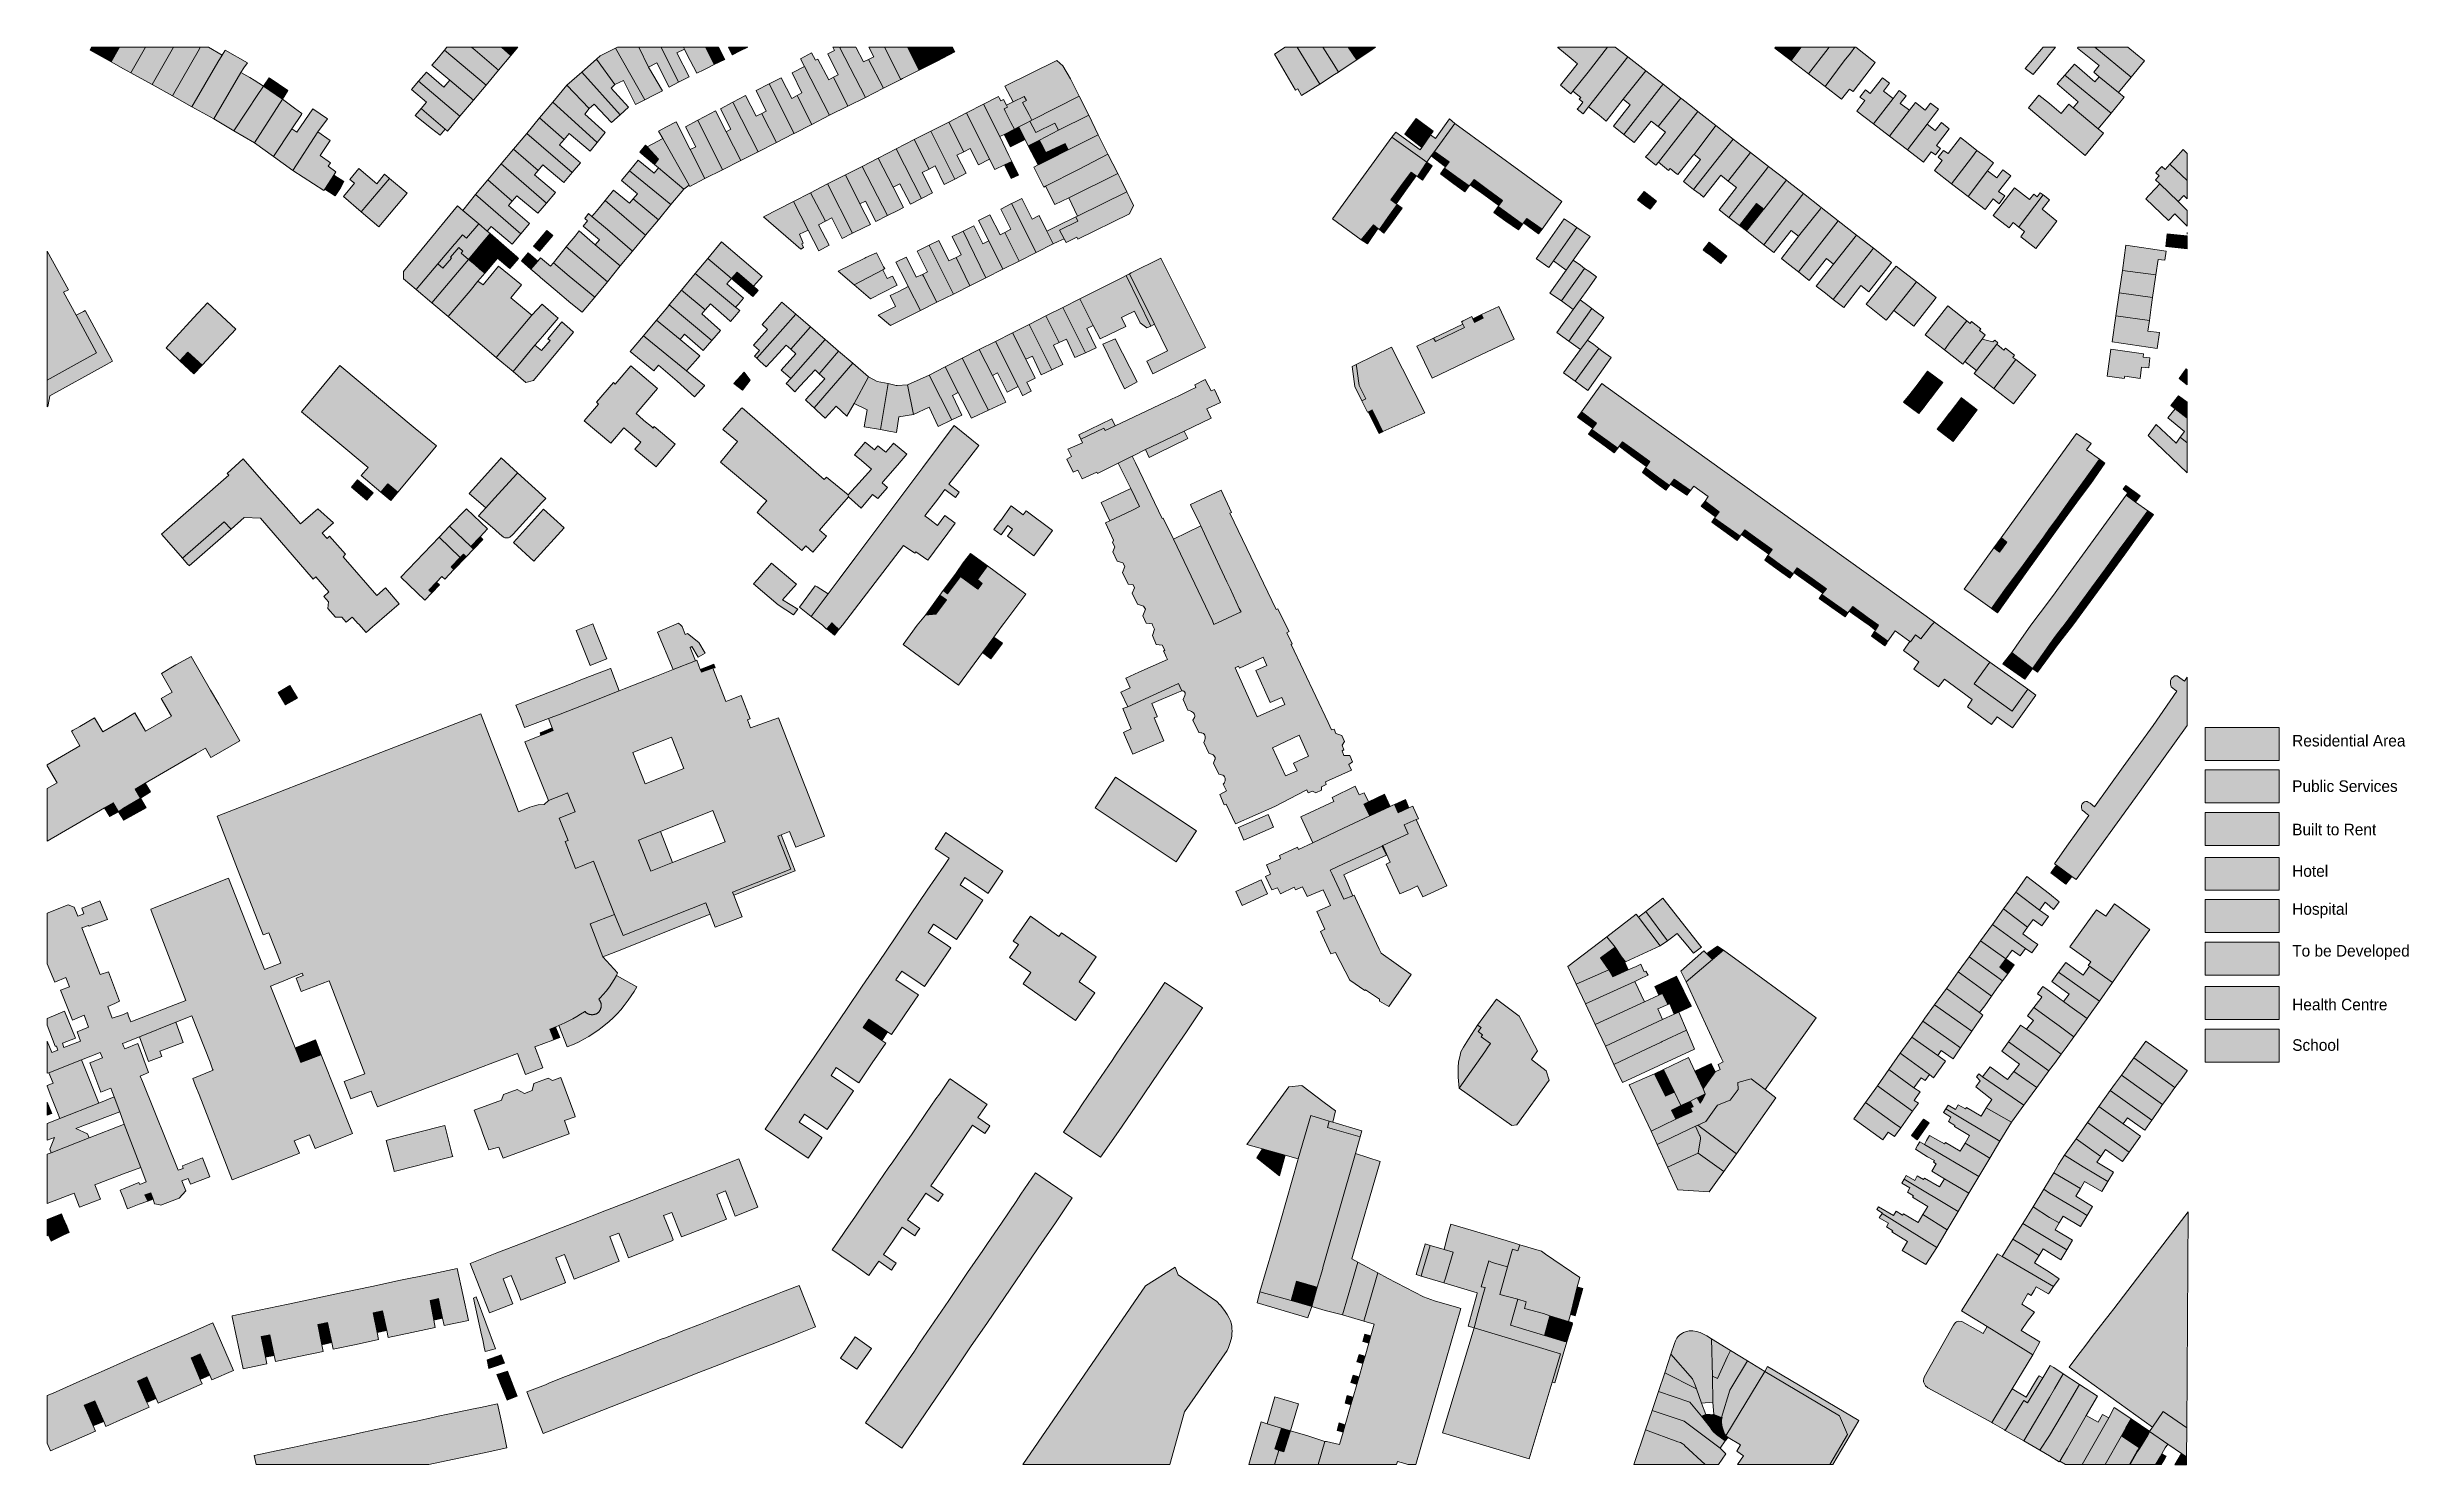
# Model space of a CAD drawing. Header units: millimetres. Extents: x -103 to 511, y -35 to 333.
import ezdxf

# ---------------------------------------------------------------- set-up
doc = ezdxf.new("R2010")
doc.units = ezdxf.units.MM
doc.header["$MEASUREMENT"] = 0
for name, color, linetype, lineweight in [('btr', 7, 'Continuous', 0), ('edu&health', 7, 'Continuous', 0), ('hospital', 7, 'Continuous', 0), ('hotel', 7, 'Continuous', 0), ('Layer 11', 7, 'Continuous', 0), ('public services', 7, 'Continuous', 0), ('residential', 7, 'Continuous', 0), ('school', 7, 'Continuous', 0), ('tbd', 7, 'Continuous', 0)]:
    doc.layers.add(name, color=color, linetype=linetype, lineweight=lineweight)

msp = doc.modelspace()

# ---------------------------------------------------------------- hatches: boundary and pattern name
at = {"layer": 'btr', "true_color": 0xa6dacc, "transparency": 33554687}
for points in [[(244.18, 232.73), (255.09, 237.64), (246.44, 254.65), (237.29, 250.14), (237.35, 249.69), (237.93, 245.32), (238.01, 244.74), (238.27, 244.22), (239.74, 241.24), (239.09, 240.92), (238.75, 240.75), (240.21, 237.79), (240.4, 237.89), (240.6, 237.99), (241.39, 238.38), (243.15, 234.81), (244.07, 232.95)], [(239.09, 240.92), (239.74, 241.24), (238.27, 244.22), (238.01, 244.74), (237.93, 245.32), (237.35, 249.69), (237.29, 250.14), (236.25, 249.63), (236.94, 244.41), (238.75, 240.75)], [(243.26, 232.27), (243.92, 232.6), (244.18, 232.73), (244.07, 232.95), (243.15, 234.81), (241.39, 238.38), (240.6, 237.99), (240.4, 237.89), (243.19, 232.24)], [(279.77, 21.65), (278.72, 22), (276.17, 22.75), (261.87, 26.95), (261.15, 24.55), (260.65, 22.57), (260.1, 20.39), (260.1, 20.38), (262.4, 19.7), (260.41, 12.99), (260.04, 11.74), (268.7, 9.18), (268.64, 8.97), (267.16, 3.58), (266.32, 0.52), (267.87, 0.1), (268.67, 3.1), (270.17, 8.5), (270.57, 9.95), (270.77, 10.5), (269.72, 10.75), (271.72, 17.45), (272.57, 17.05), (276.57, 15.9), (277.87, 20.5), (279.22, 20.1)], [(254.47, 14.76), (256.45, 21.44), (256.45, 21.46), (255.19, 21.84), (255.18, 21.8), (253.2, 15.14), (252.82, 13.88), (254.1, 13.5)], [(260.41, 12.99), (262.4, 19.7), (260.1, 20.38), (259.23, 20.64), (256.45, 21.46), (256.45, 21.44), (254.47, 14.76), (254.1, 13.5), (260.04, 11.74)], [(295.3, 13.17), (286.45, 19.2), (285.34, 19.96), (279.77, 21.65), (279.22, 20.1), (277.87, 20.5), (276.57, 15.9), (274.57, 8.75), (279.19, 7.47), (281.42, 6.85), (280.92, 5.1), (285.92, 3.75), (287.57, 3.2), (292.4, 1.73), (292.86, 3.55), (294.67, 10.67)], [(291.22, -3.45), (286.12, -1.9), (277.3, 0.72), (279.19, 7.47), (274.57, 8.75), (276.57, 15.9), (272.57, 17.05), (271.72, 17.45), (269.72, 10.75), (270.77, 10.5), (270.57, 9.95), (270.17, 8.5), (268.67, 3.1), (267.87, 0.1), (290.32, -6.7), (288.12, -14.05), (288.87, -14.25), (291.02, -6.8), (291.92, -3.55), (291.77, -3.6)], [(287.57, 3.2), (285.92, 3.75), (280.92, 5.1), (281.42, 6.85), (279.19, 7.47), (277.3, 0.72), (286.12, -1.9)], [(292.86, 3.55), (294.07, 3.2), (296.12, 10.25), (294.67, 10.67)], [(291.92, -3.55), (293.42, 1), (293.32, 1.45), (292.4, 1.73), (287.57, 3.2), (286.12, -1.9), (291.22, -3.45), (291.77, -3.6)]]:
    msp.add_hatch(color=9, dxfattribs=at).paths.add_polyline_path(points)
at = {"layer": 'edu&health', "true_color": 0xc9ff94, "transparency": 33554687}
for points in [[(-1.54, 229.03), (-7, 233.57), (-26.56, 249.87), (-36.57, 237.85), (-19.28, 223.45), (-21.07, 221.3), (-15.95, 217.03), (-14.16, 219.18), (-11.55, 217.01)], [(-39.87, 212.24), (-45.73, 218.86), (-51.73, 225.65), (-55.83, 221.9), (-55.38, 221.45), (-72.93, 206.15), (-71.02, 203.96), (-67.43, 199.85), (-56.63, 209.3), (-54.78, 207.4), (-51.43, 210.4), (-47.18, 210.3), (-33.53, 194.4), (-32.83, 195), (-29.48, 191.1), (-30.73, 189.95), (-29.53, 188.55), (-29.68, 186.8), (-27.73, 184.6), (-26.08, 184.6), (-25.53, 183.95), (-24.98, 183.3), (-23.42, 184.58), (-22.35, 183.42), (-21.97, 183), (-21.7, 182.71), (-19.72, 180.55), (-18.03, 182.1), (-17.63, 182.45), (-11.18, 188.05), (-14.78, 192.15), (-17.03, 190.2), (-25.73, 200.2), (-25.13, 200.9), (-29.28, 205.55), (-29.88, 205), (-31.18, 206.4), (-29.63, 207.8), (-28.23, 209.05), (-32.28, 212.7), (-36.83, 208.8)], [(13.58, 215.44), (13.57, 215.45), (19.35, 221.81), (19.57, 222.05), (15.31, 225.93), (14.95, 225.53), (7.83, 217.58), (7.02, 216.69), (11.32, 212.95)], [(16.97, 205.15), (17.22, 205.2), (17.52, 205.35), (17.77, 205.55), (17.97, 205.65), (18.32, 206), (18.42, 206.15), (25.87, 214.3), (26.64, 215.15), (26.87, 215.4), (19.57, 222.05), (19.35, 221.81), (13.57, 215.45), (13.58, 215.44), (11.32, 212.95), (9.44, 210.88), (11.32, 209.3), (13.62, 207.3), (13.92, 207.05), (15.57, 205.6), (15.62, 205.55), (15.87, 205.3), (16.22, 205.15)], [(-17.96, 216.88), (-21.97, 220.21), (-23.57, 218.28), (-19.55, 214.96)], [(-11.55, 217.01), (-14.16, 219.18), (-15.95, 217.03), (-13.34, 214.86)], [(-54.78, 207.4), (-56.63, 209.3), (-67.43, 199.85), (-66.03, 198.25), (-65.83, 198.05), (-65.68, 197.9), (-63, 200.24)], [(9.82, 205.45), (11.75, 207.47), (6.26, 212.72), (1.92, 208.18), (7.41, 202.93)], [(18.45, 203.95), (23.76, 199.1), (31.64, 207.72), (26.32, 212.58)], [(3.04, 196.91), (2.32, 197.6), (4.66, 200.05), (-0.84, 205.3), (-10.75, 194.93), (-4.53, 188.99), (-2.74, 190.86), (-3.46, 191.55), (-1.47, 193.64), (-0.09, 195.08), (0.63, 194.39)], [(4.66, 200.05), (5.49, 200.91), (6.21, 200.22), (8.14, 202.24), (7.41, 202.93), (1.92, 208.18), (-0.84, 205.3)], [(10.55, 204.76), (9.82, 205.45), (7.41, 202.93), (8.14, 202.24)], [(6.21, 200.22), (5.49, 200.91), (4.66, 200.05), (2.32, 197.6), (3.04, 196.91)], [(-0.74, 192.95), (-1.47, 193.64), (-3.46, 191.55), (-2.74, 190.86)], [(-102.55, 126.44), (-87.73, 135.1), (-85.48, 136.4), (-84.03, 134.05), (-82.73, 134.95), (-78.33, 137.6), (-79.73, 139.95), (-77.13, 141.45), (-63.93, 149.15), (-62.68, 149.85), (-61.48, 150.55), (-60.08, 148.1), (-59.93, 148.2), (-52.53, 152.45), (-58.03, 162), (-60.18, 165.65), (-65.22, 174.39), (-69.18, 172.15), (-72.93, 169.95), (-70.08, 165.1), (-72.98, 163.45), (-70.33, 158.9), (-77.08, 155), (-79.83, 159.75), (-82.73, 157.95), (-88.13, 154.8), (-90.28, 158.45), (-94.13, 156.2), (-95.78, 155.25), (-96.28, 154.95), (-94.13, 151.2), (-102.55, 146.23), (-102.55, 145.93), (-99.98, 141.55), (-102.55, 140.05)], [(-42.58, 165.03), (-40.66, 161.76), (-37.62, 163.54), (-39.54, 166.81)], [(-77.13, 141.45), (-79.73, 139.95), (-78.33, 137.6), (-75.78, 139.2)], [(-86.29, 132.81), (-84.03, 134.05), (-85.48, 136.4), (-87.73, 135.1)], [(-76.88, 135.1), (-78.33, 137.6), (-82.73, 134.95), (-84.03, 134.05), (-82.67, 131.84)]]:
    msp.add_hatch(color=71, dxfattribs=at).paths.add_polyline_path(points)
at = {"layer": 'hospital', "true_color": 0x50b2e5, "transparency": 33554687}
for points in [[(38.39, 172.02), (41.99, 173.49), (42.68, 173.74), (42.18, 174.99), (41.22, 177.38), (39.89, 180.72), (39.05, 182.82), (34.75, 181.1)], [(62.32, 182.12), (61.92, 182.45), (61.32, 182.97), (60.08, 182.45), (55.9, 180.69), (59.98, 171.01), (65.72, 173.25), (64.4, 176.68), (64.81, 176.92), (66.43, 174.18), (68.21, 175.23), (66.58, 177.98), (63.65, 180.28), (63.1, 180.07)], [(70.22, 171.35), (70.87, 171.45), (70.52, 172.4), (66.97, 170.95), (67.27, 170.25)], [(20.45, 158.32), (21.39, 155.91), (27.62, 158.25), (30.57, 159.4), (36.12, 161.55), (45.94, 165.45), (43.72, 171.13), (43.67, 171.27), (37.08, 168.7), (34.69, 167.76), (34.13, 167.54), (19.14, 161.68)], [(-102.55, 78.62), (-100.48, 73.15), (-100.18, 73.2), (-99.78, 72.15), (-101.38, 71.55), (-102.55, 74.5), (-102.55, 66.16), (-102.18, 66.3), (-93.64, 69.65), (-88.78, 71.55), (-88.23, 70.15), (-91.48, 68.85), (-88.63, 61.25), (-86.03, 62.3), (-85.18, 60), (-83.73, 56.15), (-82.73, 53.45), (-82.54, 52.94), (-78.26, 41.71), (-76.83, 37.95), (-78.48, 37.25), (-78.78, 37.8), (-82.73, 36.15), (-83.58, 35.8), (-83.08, 34.55), (-82.73, 33.7), (-82.23, 32.3), (-81.73, 30.95), (-78.68, 32.15), (-76.48, 32.95), (-77.23, 34.6), (-75.68, 35.1), (-75.08, 33.5), (-74.68, 32.3), (-73.63, 32.05), (-73.08, 31.95), (-68.33, 33.7), (-66.58, 35.65), (-67.58, 38.2), (-65.98, 38.8), (-65.33, 37.4), (-60.33, 39.25), (-62.28, 44.2), (-67.48, 42.1), (-67.28, 41.45), (-68.58, 41), (-77.78, 64), (-78.43, 65.4), (-76.23, 66.35), (-79.03, 73.85), (-82.43, 72.5), (-82.73, 73.15), (-83.03, 73.85), (-82.73, 74), (-78.61, 75.64), (-69.19, 79.39), (-65.03, 81.05), (-60.28, 69), (-59.63, 67.25), (-59.51, 66.96), (-64.76, 64.77), (-64.03, 62.9), (-63.13, 60.6), (-54.53, 38.45), (-42.85, 43.11), (-41.63, 43.59), (-38.93, 44.66), (-37.08, 45.4), (-38.43, 48.65), (-34.43, 50.15), (-32.98, 46.65), (-23.33, 50.5), (-31.43, 70.95), (-36.73, 68.95), (-38.23, 72.75), (-42.53, 83.55), (-44.63, 88.8), (-42.18, 89.75), (-36.36, 92.1), (-36.14, 91.52), (-37.92, 90.85), (-36.61, 87.4), (-34.83, 88.08), (-29.34, 90.17), (-20.13, 66.01), (-25.46, 63.98), (-23.74, 59.49), (-18.42, 61.52), (-17.5, 59.09), (-16.85, 57.41), (-1, 63.46), (3.6, 65.21), (9.93, 67.62), (19.55, 71.29), (21.19, 66.99), (21.62, 65.87), (26.1, 67.58), (24.78, 71.04), (24.03, 73), (28.7, 74.78), (28.99, 74.89), (27.95, 77.6), (29.45, 78.17), (30.27, 78.54), (31.84, 79.24), (32.88, 79.73), (33.92, 80.27), (34.94, 80.85), (35.92, 81.47), (36.9, 82.14), (37.02, 82.23), (37.08, 82.15), (37.15, 82.08), (37.22, 82.01), (37.3, 81.94), (37.37, 81.88), (37.45, 81.82), (37.53, 81.76), (37.62, 81.71), (37.71, 81.66), (37.79, 81.62), (37.88, 81.57), (37.98, 81.54), (38.07, 81.5), (38.17, 81.47), (38.26, 81.44), (38.36, 81.42), (38.46, 81.4), (38.56, 81.38), (38.66, 81.37), (38.76, 81.36), (38.86, 81.36), (38.96, 81.36), (39.06, 81.36), (39.16, 81.37), (39.26, 81.38), (39.36, 81.39), (39.46, 81.41), (39.55, 81.43), (39.65, 81.46), (39.75, 81.49), (39.84, 81.52), (39.93, 81.56), (40.02, 81.6), (40.11, 81.65), (40.2, 81.7), (40.28, 81.75), (40.36, 81.81), (40.46, 81.89), (40.53, 81.96), (40.61, 82.03), (40.67, 82.1), (40.74, 82.18), (40.8, 82.26), (40.85, 82.34), (40.91, 82.42), (40.96, 82.51), (41, 82.6), (41.04, 82.69), (41.08, 82.78), (41.12, 82.87), (41.15, 82.97), (41.18, 83.06), (41.2, 83.16), (41.22, 83.26), (41.23, 83.36), (41.25, 83.46), (41.26, 83.56), (41.26, 83.66), (41.26, 83.76), (41.26, 83.86), (41.25, 83.96), (41.24, 84.06), (41.23, 84.16), (41.21, 84.26), (41.19, 84.36), (41.16, 84.45), (41.13, 84.55), (41.1, 84.64), (41.06, 84.73), (41.02, 84.82), (40.97, 84.91), (40.92, 85), (40.87, 85.08), (40.81, 85.17), (40.75, 85.24), (40.66, 85.35), (41.01, 85.71), (41.8, 86.58), (42.55, 87.46), (43.41, 88.6), (44.05, 89.53), (44.66, 90.48), (45.26, 91.54), (45.47, 92.19), (41.72, 96.35), (38.36, 104.97), (44.75, 107.41), (39.27, 121.2), (34.57, 119.35), (31.87, 126.3), (32.67, 126.6), (30.37, 132.4), (34.47, 134), (32.52, 138.95), (31.57, 138.55), (27.57, 137), (26.43, 135.89), (24.92, 135.8), (23.95, 135.61), (22.77, 135.2), (19.81, 134), (17.77, 139.28), (12.67, 152.45), (10.07, 159.2), (9.97, 159.45), (-19.74, 147.93), (-58.48, 132.9), (-53.13, 119.1), (-46.48, 102.05), (-45.03, 102.65), (-41.93, 94.75), (-46.13, 93.1), (-48.38, 98.75), (-55.53, 116.8), (-75.68, 108.75), (-75.53, 108.4), (-66.58, 85.05), (-80.88, 79.55), (-81.43, 81), (-81.73, 81.9), (-82.73, 81.45), (-85.73, 80.45), (-86.83, 83.5), (-84.98, 84.3), (-83.78, 84.85), (-86.63, 92.45), (-88.83, 91.8), (-93.53, 103.95), (-91.83, 104.55), (-91.68, 104.3), (-87.18, 105.95), (-86.93, 106.05), (-88.88, 110.95), (-93.58, 109.05), (-93.08, 107.55), (-94.63, 106.9), (-95.58, 109.25), (-97.13, 109.9), (-102.55, 107.7), (-102.55, 94.53), (-100.61, 89.77), (-97.72, 90.99), (-96.78, 88.6), (-99.08, 87.7), (-95.98, 79.95), (-92.93, 81.2), (-91.88, 78.1), (-94.78, 76.95), (-93.93, 74.5), (-98.23, 72.85), (-98.58, 73.95), (-95.18, 75.3), (-98.03, 82.3), (-102.55, 80.4)], [(25.62, 153.85), (26.57, 154.2), (28.82, 155.1), (28.52, 155.85), (25.42, 154.5)], [(56.67, 128.95), (50.92, 126.7), (54.12, 118.6), (59.77, 120.85)], [(75.65, 112.43), (91.62, 118.75), (87.97, 128.05), (87.12, 127.75), (90.52, 119.1), (75.37, 113.14)], [(44.75, 107.41), (38.36, 104.97), (41.72, 96.35), (46.22, 98.15), (62.57, 104.7), (69.54, 107.43), (68.39, 110.39), (46.92, 101.95)], [(45.26, 91.54), (44.66, 90.48), (44.05, 89.53), (43.41, 88.6), (42.55, 87.46), (41.8, 86.58), (41.01, 85.71), (40.66, 85.35), (40.75, 85.24), (40.81, 85.17), (40.87, 85.08), (40.92, 85), (40.97, 84.91), (41.02, 84.82), (41.06, 84.73), (41.1, 84.64), (41.13, 84.55), (41.16, 84.45), (41.19, 84.36), (41.21, 84.26), (41.23, 84.16), (41.24, 84.06), (41.25, 83.96), (41.26, 83.86), (41.26, 83.76), (41.26, 83.66), (41.26, 83.56), (41.25, 83.46), (41.23, 83.36), (41.22, 83.26), (41.2, 83.16), (41.18, 83.06), (41.15, 82.97), (41.12, 82.87), (41.08, 82.78), (41.04, 82.69), (41, 82.6), (40.96, 82.51), (40.91, 82.42), (40.85, 82.34), (40.8, 82.26), (40.74, 82.18), (40.67, 82.1), (40.61, 82.03), (40.53, 81.96), (40.46, 81.89), (40.36, 81.81), (40.28, 81.75), (40.2, 81.7), (40.11, 81.65), (40.02, 81.6), (39.93, 81.56), (39.84, 81.52), (39.75, 81.49), (39.65, 81.46), (39.55, 81.43), (39.46, 81.41), (39.36, 81.39), (39.26, 81.38), (39.16, 81.37), (39.06, 81.36), (38.96, 81.36), (38.86, 81.36), (38.76, 81.36), (38.66, 81.37), (38.56, 81.38), (38.46, 81.4), (38.36, 81.42), (38.26, 81.44), (38.17, 81.47), (38.07, 81.5), (37.98, 81.54), (37.88, 81.57), (37.79, 81.62), (37.71, 81.66), (37.62, 81.71), (37.53, 81.76), (37.45, 81.82), (37.37, 81.88), (37.3, 81.94), (37.22, 82.01), (37.15, 82.08), (37.08, 82.15), (37.02, 82.23), (36.9, 82.14), (35.92, 81.47), (34.94, 80.85), (33.92, 80.27), (32.88, 79.73), (31.84, 79.24), (30.27, 78.54), (32.39, 72.98), (34.26, 73.75), (35.54, 74.35), (36.79, 75), (38.02, 75.7), (39.21, 76.45), (40.38, 77.25), (41.51, 78.09), (43.35, 79.62), (44.38, 80.58), (45.37, 81.58), (46.32, 82.63), (47.23, 83.71), (48.28, 85.09), (49.05, 86.22), (49.79, 87.37), (50.47, 88.56)], [(-69.19, 79.39), (-78.61, 75.64), (-76.23, 69.24), (-72.8, 70.52), (-73.31, 71.9), (-67.24, 74.15)], [(-38.23, 72.75), (-36.73, 68.95), (-31.43, 70.95), (-32.93, 74.85)], [(29.45, 78.17), (27.95, 77.6), (28.99, 74.89), (29.12, 74.94), (30.48, 75.46), (29.52, 77.98)], [(-102.55, 62.97), (-102.55, 62.77), (-101.58, 60.33), (-99.86, 55.98), (-99.24, 54.43), (-89.18, 58.41), (-93.64, 69.65), (-102.18, 66.3), (-100.98, 63.55)], [(-102.55, 53.12), (-102.55, 48.76), (-100.63, 49.5), (-101.88, 46.45), (-101.53, 45.51), (-91.64, 49.38), (-92.08, 50.45), (-95.13, 51.85), (-83.73, 56.15), (-85.18, 60), (-89.18, 58.41), (-99.24, 54.43)], [(-102.55, 55.29), (-101.4, 55.75), (-102.55, 58.65)], [(-102.55, 45.11), (-102.55, 32.31), (-95.6, 35.04), (-94.16, 31.38), (-88.74, 33.51), (-90.17, 37.16), (-82.73, 40.08), (-78.26, 41.71), (-82.54, 52.94), (-82.73, 52.87), (-91.64, 49.38), (-101.53, 45.51)], [(-76.48, 32.95), (-75.08, 33.5), (-75.68, 35.1), (-77.23, 34.6)], [(-102.55, 28.19), (-102.55, 23.99), (-102.23, 24.1), (-101.53, 22.6), (-98.23, 24.2), (-96.83, 24.8), (-97.48, 26.45), (-98.38, 28.55), (-98.83, 29.7)]]:
    msp.add_hatch(color=143, dxfattribs=at).paths.add_polyline_path(points)
h = msp.add_hatch(color=143, dxfattribs=at)
edge = h.paths.add_edge_path()
edge.add_spline(control_points=[(66.97, 170.95), (66.97, 170.95), (66.07, 173.4), (66.07, 173.4), (66.07, 173.4), (65.72, 173.25), (65.72, 173.25), (65.72, 173.25), (59.98, 171.01), (59.98, 171.01), (59.98, 171.01), (57.37, 169.95), (57.37, 169.95), (57.37, 169.95), (55.17, 169.1), (55.17, 169.1), (55.17, 169.1), (47.22, 165.95), (47.22, 165.95), (47.22, 165.95), (45.94, 165.45), (45.94, 165.45), (45.94, 165.45), (36.12, 161.55), (36.12, 161.55), (36.12, 161.55), (30.57, 159.4), (30.57, 159.4), (30.57, 159.4), (27.62, 158.25), (27.62, 158.25), (27.62, 158.25), (28.52, 155.85), (28.52, 155.85), (28.52, 155.85), (28.82, 155.1), (28.82, 155.1), (28.82, 155.1), (26.57, 154.2), (26.57, 154.2), (26.57, 154.2), (25.62, 153.85), (25.62, 153.85), (25.62, 153.85), (21.47, 152.2), (21.47, 152.2), (21.47, 152.2), (27.57, 137), (27.57, 137), (27.57, 137), (31.57, 138.55), (31.57, 138.55), (31.57, 138.55), (32.52, 138.95), (32.52, 138.95), (32.52, 138.95), (34.47, 134), (34.47, 134), (34.47, 134), (30.37, 132.4), (30.37, 132.4), (30.37, 132.4), (32.67, 126.6), (32.67, 126.6), (32.67, 126.6), (31.87, 126.3), (31.87, 126.3), (31.87, 126.3), (34.57, 119.35), (34.57, 119.35), (34.57, 119.35), (39.27, 121.2), (39.27, 121.2), (39.27, 121.2), (44.75, 107.41), (44.75, 107.41), (44.75, 107.41), (46.92, 101.95), (46.92, 101.95), (46.92, 101.95), (68.39, 110.39), (68.39, 110.39), (68.39, 110.39), (69.54, 107.43), (69.54, 107.43), (69.54, 107.43), (70.85, 104.08), (70.85, 104.08), (70.85, 104.08), (77.84, 106.8), (77.84, 106.8), (77.84, 106.8), (76.35, 110.61), (76.35, 110.61), (76.35, 110.61), (75.65, 112.43), (75.65, 112.43), (75.65, 112.43), (75.37, 113.14), (75.37, 113.14), (75.37, 113.14), (90.52, 119.1), (90.52, 119.1), (90.52, 119.1), (87.12, 127.75), (87.12, 127.75), (87.12, 127.75), (87.97, 128.05), (87.97, 128.05), (87.97, 128.05), (90.17, 128.95), (90.17, 128.95), (90.17, 128.95), (91.77, 124.85), (91.77, 124.85), (91.77, 124.85), (99.27, 127.75), (99.27, 127.75), (99.27, 127.75), (98.82, 128.85), (98.82, 128.85), (98.82, 128.85), (94.37, 140.15), (94.37, 140.15), (94.37, 140.15), (93.87, 141.5), (93.87, 141.5), (93.87, 141.5), (87.33, 158.39), (87.33, 158.39), (87.33, 158.39), (80.04, 155.83), (80.04, 155.83), (80.04, 155.83), (79.22, 157.9), (79.22, 157.9), (79.22, 157.9), (79.97, 158.2), (79.97, 158.2), (79.97, 158.2), (77.62, 164.2), (77.62, 164.2), (77.62, 164.2), (74.32, 162.9), (74.32, 162.9), (74.32, 162.9), (73.62, 162.65), (73.62, 162.65), (73.62, 162.65), (70.22, 171.35), (70.22, 171.35), (70.22, 171.35), (67.27, 170.25), (67.27, 170.25), (67.27, 170.25), (66.97, 170.95), (66.97, 170.95), (66.97, 170.95), (66.97, 170.95), (66.97, 170.95)], knot_values=[0, 0, 0, 0, 1, 1, 1, 2, 2, 2, 3, 3, 3, 4, 4, 4, 5, 5, 5, 6, 6, 6, 7, 7, 7, 8, 8, 8, 9, 9, 9, 10, 10, 10, 11, 11, 11, 12, 12, 12, 13, 13, 13, 14, 14, 14, 15, 15, 15, 16, 16, 16, 17, 17, 17, 18, 18, 18, 19, 19, 19, 20, 20, 20, 21, 21, 21, 22, 22, 22, 23, 23, 23, 24, 24, 24, 25, 25, 25, 26, 26, 26, 27, 27, 27, 28, 28, 28, 29, 29, 29, 30, 30, 30, 31, 31, 31, 32, 32, 32, 33, 33, 33, 34, 34, 34, 35, 35, 35, 36, 36, 36, 37, 37, 37, 38, 38, 38, 39, 39, 39, 40, 40, 40, 41, 41, 41, 42, 42, 42, 43, 43, 43, 44, 44, 44, 45, 45, 45, 46, 46, 46, 47, 47, 47, 48, 48, 48, 49, 49, 49, 50, 50, 50, 51, 51, 51, 52, 52, 52, 53, 53, 53, 53], degree=3, periodic=0)
edge = h.paths.add_edge_path()
edge.add_spline(control_points=[(49.49, 149.45), (49.49, 149.45), (59.54, 153.4), (59.54, 153.4), (59.54, 153.4), (62.74, 145.25), (62.74, 145.25), (62.74, 145.25), (52.69, 141.3), (52.69, 141.3), (52.69, 141.3), (49.49, 149.45), (49.49, 149.45), (49.49, 149.45), (49.49, 149.45), (49.49, 149.45)], knot_values=[0, 0, 0, 0, 1, 1, 1, 2, 2, 2, 3, 3, 3, 4, 4, 4, 5, 5, 5, 5], degree=3, periodic=0)
edge.add_line((49.49, 149.45), (49.49, 149.45))
edge = h.paths.add_edge_path()
edge.add_spline(control_points=[(50.92, 126.7), (50.92, 126.7), (56.67, 128.95), (56.67, 128.95), (56.67, 128.95), (70.27, 134.35), (70.27, 134.35), (70.27, 134.35), (73.47, 126.25), (73.47, 126.25), (73.47, 126.25), (59.77, 120.85), (59.77, 120.85), (59.77, 120.85), (54.12, 118.6), (54.12, 118.6), (54.12, 118.6), (50.92, 126.7), (50.92, 126.7)], knot_values=[0, 0, 0, 0, 1, 1, 1, 2, 2, 2, 3, 3, 3, 4, 4, 4, 5, 5, 5, 6, 6, 6, 6], degree=3, periodic=0)
edge.add_line((50.92, 126.7), (50.92, 126.7))
at = {"layer": 'hotel', "true_color": 0xe0add0, "transparency": 33554687}
for points in [[(231.92, 56.39), (228.97, 58.6), (223.17, 62.95), (219.77, 62.6), (208.87, 47.65), (212.91, 46.51), (218.8, 44.85), (222.17, 43.9), (225.47, 55.15), (227.99, 54.4), (230.22, 53.75), (231.23, 53.45)], [(220.37, 7.15), (221.77, 12.2), (227.17, 10.6), (228.57, 15.45), (228.62, 15.75), (237.07, 45.3), (238.32, 49.65), (229.82, 52.1), (230.22, 53.75), (227.99, 54.4), (225.47, 55.15), (222.17, 43.9), (222.07, 43.6), (217.67, 28.05), (215.52, 20.5), (212.27, 9.45)], [(238.32, 49.65), (238.72, 51.2), (231.23, 53.45), (230.22, 53.75), (229.82, 52.1)], [(218.8, 44.85), (212.91, 46.51), (211.43, 44.23), (217.31, 39.56)], [(233.72, 3.4), (236.62, 13.47), (237.69, 17.15), (236.12, 18), (243.52, 43.25), (237.07, 45.3), (228.62, 15.75), (228.57, 15.45), (227.17, 10.6), (225.72, 5.6), (229.17, 4.6)], [(224.77, 3), (225.72, 5.6), (220.37, 7.15), (212.27, 9.45), (211.52, 6.6), (224.67, 2.65)], [(220.37, 7.15), (225.72, 5.6), (227.17, 10.6), (221.77, 12.2)]]:
    msp.add_hatch(color=9, dxfattribs=at).paths.add_polyline_path(points)
at = {"layer": 'Layer 11', "true_color": 0xfedcaf, "transparency": 33554687}
msp.add_hatch(color=41, dxfattribs=at).paths.add_polyline_path([(476.87, 147.35), (457.64, 147.35), (457.64, 155.91), (476.87, 155.91)])
at = {"layer": 'Layer 11', "true_color": 0xef5797, "transparency": 33554687}
msp.add_hatch(color=233, dxfattribs=at).paths.add_polyline_path([(476.87, 136.37), (457.64, 136.37), (457.64, 144.93), (476.87, 144.93)])
at = {"layer": 'Layer 11', "true_color": 0xa6dacc, "transparency": 33554687}
msp.add_hatch(color=9, dxfattribs=at).paths.add_polyline_path([(476.87, 125.3), (457.64, 125.3), (457.64, 133.86), (476.87, 133.86)])
at = {"layer": 'Layer 11', "true_color": 0xe0add0, "transparency": 33554687}
msp.add_hatch(color=9, dxfattribs=at).paths.add_polyline_path([(476.87, 113.65), (457.64, 113.65), (457.64, 122.21), (476.87, 122.21)])
at = {"layer": 'Layer 11', "true_color": 0x50b2e5, "transparency": 33554687}
msp.add_hatch(color=143, dxfattribs=at).paths.add_polyline_path([(476.87, 102.67), (457.64, 102.67), (457.64, 111.23), (476.87, 111.23)])
at = {"layer": 'Layer 11', "true_color": 0xff823f, "transparency": 33554687}
msp.add_hatch(color=30, dxfattribs=at).paths.add_polyline_path([(476.87, 91.6), (457.64, 91.6), (457.64, 100.16), (476.87, 100.16)])
at = {"layer": 'Layer 11', "true_color": 0xc9ff94, "transparency": 33554687}
msp.add_hatch(color=71, dxfattribs=at).paths.add_polyline_path([(476.87, 80.11), (457.64, 80.11), (457.64, 88.67), (476.87, 88.67)])
at = {"layer": 'Layer 11', "true_color": 0xfeed3f, "transparency": 33554687}
msp.add_hatch(color=41, dxfattribs=at).paths.add_polyline_path([(476.87, 69.04), (457.64, 69.04), (457.64, 77.6), (476.87, 77.6)])
at = {"layer": 'public services', "true_color": 0xef5797, "transparency": 33554687}
for points in [[(9.47, 286.65), (5.37, 290.15), (3.97, 291.35), (0.79, 287.49), (-1.22, 285.04), (-1.58, 284.6), (-10.08, 274.3), (-10.03, 272.4), (-6.78, 269.65), (-1.13, 276.25), (3.17, 281.4), (3.32, 281.55), (5.22, 283.85), (6.32, 282.95)], [(-1.13, 276.25), (-6.78, 269.65), (-2.73, 266.2), (6.82, 277.45), (4.92, 279.1), (5.37, 279.55), (4.27, 280.5), (2.17, 278.05), (2.42, 277.8), (0.17, 275.15)], [(7.27, 269.25), (9.27, 271.8), (11.03, 273.86), (9.7, 274.99), (8.52, 276), (6.82, 277.45), (-2.73, 266.2), (1.52, 262.6)], [(23.27, 262.95), (19.33, 266.2), (17.82, 267.45), (20.57, 270.8), (14.62, 275.7), (10.62, 270.85), (9.27, 271.8), (7.27, 269.25), (1.52, 262.6), (14.02, 251.95)], [(24.07, 255.15), (24.93, 256.16), (26.53, 258.05), (30.07, 262.22), (28.92, 263.22), (26.1, 265.68), (25.9, 265.85), (23.27, 262.95), (14.02, 251.95), (18.37, 248.35)], [(34.1, 258.56), (33.12, 259.4), (31.02, 261.2), (27.37, 256.85), (27.97, 256.4), (25.72, 253.75), (24.07, 255.15), (18.37, 248.35), (21.72, 245.45), (23.67, 246)], [(323.37, 99.15), (324.82, 97.35), (326.87, 98.85), (326.72, 99.05), (316.87, 111.6), (312.47, 108.15), (318.07, 100.55), (318.77, 101.05), (320.62, 102.4)], [(310.52, 106.65), (309.97, 107.45), (302.37, 101.6), (304.47, 98.85), (306.17, 96.4), (307.17, 95.05), (316.17, 99.2)], [(316.17, 99.2), (318.07, 100.55), (312.47, 108.15), (310.52, 106.65)], [(302.82, 93.05), (300.72, 96.1), (304.47, 98.85), (302.37, 101.6), (292.22, 93.9), (294.37, 89.3)], [(305.62, 94.3), (306.98, 94.96), (307.17, 95.05), (306.17, 96.4), (304.47, 98.85), (300.72, 96.1), (302.82, 93.05)], [(356.67, 80.55), (340.57, 92.3), (332.62, 98.1), (329.72, 95.65), (322.92, 89.85), (332.02, 70.15), (332.57, 69.15), (331.27, 68.45), (331.77, 67.15), (330.42, 66.5), (328.47, 63.75), (327.3, 62.1), (327.87, 60.85), (327.82, 60.7), (327.57, 60.15), (327.27, 59.5), (326.52, 58.35), (325.77, 59.8), (325.62, 59.75), (324.02, 58.95), (324.72, 57.4), (324.07, 57.2), (324.52, 56.15), (320.27, 54.2), (313.82, 51.15), (315.42, 47.65), (325.37, 52.4), (325.97, 52.65), (328.07, 53.65), (331.02, 57.85), (334.32, 59.15), (336.42, 61.9), (336.37, 63.8), (339.82, 64.7), (343.47, 61.9)], [(332.62, 98.1), (331.07, 99.15), (328.57, 97.4), (328.42, 97.1), (329.72, 95.65)], [(296.77, 84.2), (309.57, 90), (311.52, 90.95), (313.02, 91.65), (312.47, 92.7), (312, 92.48), (311.13, 94.45), (309.92, 93.9), (307.89, 92.98), (303.87, 91.15), (302.82, 93.05), (294.37, 89.3)], [(307.89, 92.98), (306.98, 94.96), (305.62, 94.3), (302.82, 93.05), (303.87, 91.15)], [(322.92, 89.85), (329.72, 95.65), (328.42, 97.1), (327.52, 97.95), (321.57, 92.7)], [(299.32, 78.85), (312.07, 84.7), (309.57, 90), (296.77, 84.2)], [(316.82, 80.15), (315.57, 82.85), (318.17, 84), (316.82, 86.9), (315.83, 86.44), (312.07, 84.7), (299.32, 78.85), (301.97, 73.2)], [(315.83, 86.44), (316.82, 86.9), (320.37, 88.6), (321.52, 89.15), (320.43, 91.33), (314.77, 88.72)], [(323.07, 85.85), (321.52, 89.15), (320.37, 88.6), (316.82, 86.9), (318.17, 84), (318.65, 84.2), (321.97, 85.6), (322.07, 85.4)], [(323.07, 85.85), (322.07, 85.4), (321.97, 85.6), (318.65, 84.2), (319.78, 81.51), (321, 82.06), (323.23, 83.08), (324.27, 83.55)], [(273.67, 85.35), (268.72, 78.65), (269.67, 78), (268.92, 77), (270.02, 76.1), (269.72, 75.65), (272.17, 73.9), (271.47, 72.9), (270.67, 71.75), (264.02, 62.25), (277.67, 52.6), (278.97, 52.75), (287.32, 64.4), (286.62, 66.8), (282.77, 69.75), (284.37, 71.95), (279.57, 81)], [(312.57, 72.45), (316.47, 74.25), (316.72, 74.4), (323.02, 77.34), (321, 82.06), (319.78, 81.51), (316.82, 80.15), (301.97, 73.2), (304.17, 68.45)], [(270.67, 71.75), (271.47, 72.9), (272.17, 73.9), (269.72, 75.65), (270.02, 76.1), (268.92, 77), (269.67, 78), (268.72, 78.65), (266.42, 75), (265.15, 72.97), (264.47, 71.69), (264.16, 70.46), (263.86, 69.08), (263.76, 67.65), (263.72, 66.53), (263.73, 65.1), (264.02, 62.25)], [(325.12, 72.45), (324.52, 73.85), (323.02, 77.34), (316.72, 74.4), (316.47, 74.25), (312.57, 72.45), (304.17, 68.45), (306.37, 63.75)], [(327.87, 60.85), (327.3, 62.1), (325.18, 66.72), (323.57, 70.25), (317.07, 67.15), (319.92, 61.25), (321.57, 57.8), (324.02, 58.95), (325.62, 59.75), (325.77, 59.8)], [(328.47, 63.75), (330.42, 66.5), (329.43, 68.66), (326.85, 67.49), (325.18, 66.72), (327.3, 62.1)], [(10.47, 50.67), (12.12, 46.25), (14.72, 47), (15.77, 44.15), (32.97, 50.45), (31.77, 53.85), (34.52, 54.85), (34.38, 55.24), (30.82, 65.05), (28.62, 64.25), (27.47, 64.9), (23.77, 63.5), (23.37, 61.65), (21.37, 60.9), (19.42, 61.95), (15.92, 60.65), (15.42, 59.15), (8.32, 56.55), (9.97, 52)], [(320.27, 54.2), (319.12, 56.6), (321.57, 57.8), (319.92, 61.25), (317.52, 60.2), (314.72, 66.05), (308.17, 63.15), (313.82, 51.15)], [(314.72, 66.05), (317.52, 60.2), (319.92, 61.25), (317.07, 67.15)], [(335.97, 45.25), (346.22, 59.8), (343.47, 61.9), (339.82, 64.7), (336.37, 63.8), (336.42, 61.9), (334.32, 59.15), (331.02, 57.85), (328.07, 53.65), (325.97, 52.65)], [(321.57, 57.8), (319.12, 56.6), (320.27, 54.2), (324.52, 56.15), (324.07, 57.2), (324.72, 57.4), (324.02, 58.95)], [(325.77, 59.8), (326.52, 58.35), (327.27, 59.5), (327.57, 60.15), (327.82, 60.7), (327.87, 60.85)], [(2.02, 44.4), (2.7, 44.58), (2.59, 45.01), (0.63, 52.62), (-13.7, 48.92), (-14.57, 48.7), (-12.61, 41.14), (-12.49, 40.66), (-6, 42.33), (-4.82, 42.63)], [(318.07, 41.8), (326.07, 45.45), (326.57, 48.6), (326.67, 49.05), (326.62, 49.5), (326.57, 49.8), (326.42, 50.1), (325.37, 52.4), (315.42, 47.65)], [(335.97, 45.25), (325.97, 52.65), (325.37, 52.4), (326.42, 50.1), (326.57, 49.8), (326.62, 49.5), (326.67, 49.05), (326.57, 48.6), (326.07, 45.45), (332.67, 40.65)], [(326.07, 45.45), (318.07, 41.8), (320.72, 35.9), (328.87, 35.35), (331.07, 38.4), (332.67, 40.65)], [(453.21, 30.2), (441.26, 14.53), (433.94, 5.03), (432.96, 3.77), (428.94, -1.43), (428.62, -1.85), (426.68, -4.4), (425.19, -6.36), (424.64, -7.08), (422.33, -10.17), (443.99, -25.69), (446.73, -21.67), (452.9, -25.87)], [(150.75, -35.4), (188.9, -35.4), (192.67, -21.7), (203.77, -5.8), (204.07, -5.05), (204.37, -4.25), (204.52, -3.7), (204.72, -3.15), (204.87, -2.6), (204.97, -2.05), (205.02, -1.45), (205.07, -0.75), (205.02, -0.15), (204.97, 0.4), (204.87, 1), (204.62, 1.85), (204.22, 2.75), (203.77, 3.55), (203.22, 4.35), (202.52, 5.25), (201.92, 6), (201.88, 6.05), (201.12, 6.9), (191.07, 13.8), (190.27, 15.8), (182.57, 10.95)], [(250.67, -35.4), (252.73, -35.4), (264.45, 5.07), (263.9, 5.23), (257.62, 7.1), (254.72, 8.1), (245.42, 12.95), (242.9, 14.32), (242.2, 11.88), (239.28, 1.82), (241.97, 1.05), (241.08, -2.02), (240.52, -3.94), (239.55, -7.31), (239, -9.23), (238, -12.69), (237.44, -14.61), (236.47, -17.97), (235.91, -19.89), (234.41, -25.08), (233.86, -27), (232.92, -30.25), (229.52, -29.45), (229.12, -29.4), (227.38, -35.4), (247.72, -35.4), (247.96, -34.61), (249.92, -35.18)], [(242.2, 11.88), (242.9, 14.32), (237.69, 17.15), (236.62, 13.47), (233.72, 3.4), (239.28, 1.82)], [(288.12, -14.05), (290.32, -6.7), (267.87, 0.1), (259.67, -27.2), (282.17, -33.95)], [(395.24, 1.32), (394.49, 1.73), (393.63, 1.78), (393.11, 1.6), (392.84, 1.43), (392.31, 0.79), (384.69, -12.73), (384.6, -13.2), (384.55, -13.49), (384.58, -13.92), (384.67, -14.3), (385.05, -14.98), (385.64, -15.52), (402.27, -24.5), (407.56, -15.78), (412.92, -6.9), (401.03, 0.38), (400.03, -1.38)], [(241.08, -2.02), (239.54, -1.58), (238.99, -3.5), (240.52, -3.94)], [(326.92, -19.45), (329.87, -19.2), (329.72, -12.45), (329.52, -2.8), (328.27, -2.05), (327.42, -1.55), (326.57, -1.15), (325.57, -0.85), (324.67, -0.7), (323.72, -0.7), (322.97, -0.85), (322.27, -1.15), (321.97, -1.3), (321.32, -1.75), (320.77, -2.25), (320.47, -2.65), (320.17, -3.3), (319.92, -4), (318.97, -6.8), (324.57, -13.15), (324.72, -13.6), (324.97, -14.1), (325.27, -14.85), (325.57, -15.75)], [(334.47, -5.85), (329.52, -2.8), (329.72, -12.45), (331.02, -13.1), (333.62, -7.35)], [(330.07, -22.4), (332.12, -23.2), (334.22, -16.1), (338.82, -8.5), (334.47, -5.85), (333.62, -7.35), (331.02, -13.1), (329.72, -12.45), (329.87, -19.2)], [(238, -12.69), (236.46, -12.24), (235.9, -14.16), (237.44, -14.61)], [(239.55, -7.31), (238.01, -6.86), (237.46, -8.78), (239, -9.23)], [(325.57, -15.75), (317.37, -11.65), (315.77, -16.45), (323.92, -19.2), (326.87, -22.85), (328.07, -22.45), (326.92, -19.45)], [(318.97, -6.8), (317.37, -11.65), (325.57, -15.75), (325.27, -14.85), (324.97, -14.1), (324.72, -13.6), (324.57, -13.15)], [(338.82, -8.5), (334.22, -16.1), (332.12, -23.2), (332.27, -23.25), (332.12, -23.8), (332.07, -24.35), (332.17, -25.25), (332.47, -26.15), (332.62, -26.65), (332.82, -27.15), (332.97, -27.5), (333.22, -28), (343.32, -11.25)], [(360.23, -35.4), (364.77, -27.6), (362.72, -22.75), (343.32, -11.25), (333.22, -28), (333.87, -28.4), (337.07, -30.3), (336.12, -31.95), (337.82, -33.15), (336.23, -35.4)], [(360.23, -35.4), (360.97, -35.4), (367.77, -24), (344.02, -9.95), (343.32, -11.25), (362.72, -22.75), (364.77, -27.6)], [(410.57, -29.3), (417.27, -18), (418.52, -15.8), (420.77, -11.85), (418.37, -10.25), (417.4, -9.68), (415.5, -12.88), (411.52, -19.36), (410.59, -18.81), (410.16, -19.49), (405.77, -26.55)], [(414.77, -31.7), (417.27, -27.9), (420.27, -22.75), (425.02, -14.65), (420.77, -11.85), (418.52, -15.8), (417.27, -18), (410.57, -29.3)], [(220.22, -26.71), (222.26, -19.63), (216.13, -17.88), (214.12, -24.85), (217.87, -25.95)], [(236.47, -17.97), (234.93, -17.52), (234.38, -19.45), (235.91, -19.89)], [(331.72, -31.2), (333.02, -29.3), (331.77, -28.3), (331.22, -27.95), (330.77, -27.6), (330.02, -26.9), (329.37, -26.1), (329.12, -25.7), (326.87, -22.85), (323.92, -19.2), (315.77, -16.45), (314.12, -21.35), (322.37, -24.15)], [(405.77, -26.55), (410.16, -19.49), (410.59, -18.81), (411.52, -19.36), (415.5, -12.88), (414.55, -12.36), (414.17, -13), (411.16, -17.89), (407.56, -15.78), (402.27, -24.5), (402.52, -24.65), (405.57, -26.4)], [(425.02, -14.65), (420.27, -22.75), (417.27, -27.9), (414.77, -31.7), (417.27, -33.15), (419.77, -34.7), (419.97, -34.55), (421.92, -31.15), (426.77, -22.65), (429.67, -17.65)], [(209.37, -35.4), (216.08, -35.4), (217.22, -31.75), (216.12, -31.35), (217.87, -25.95), (214.12, -24.85), (212.57, -24.35)], [(327.89, -35.4), (331.29, -35.4), (333.22, -32.65), (331.72, -31.2), (322.37, -24.15), (314.12, -21.35), (312.37, -26.45), (320.72, -29.55), (321.07, -29.6), (321.42, -29.7), (321.92, -29.95), (322.37, -30.3), (322.57, -30.55)], [(333.02, -29.3), (333.87, -28.4), (333.22, -28), (332.97, -27.5), (332.82, -27.15), (332.62, -26.65), (332.47, -26.15), (332.17, -25.25), (332.07, -24.35), (332.12, -23.8), (332.27, -23.25), (332.12, -23.2), (330.07, -22.4), (329.87, -22.45), (329.42, -22.5), (329.12, -22.45), (328.07, -22.45), (326.87, -22.85), (329.12, -25.7), (329.37, -26.1), (330.02, -26.9), (330.77, -27.6), (331.22, -27.95), (331.77, -28.3)], [(421.4, -35.4), (425.77, -35.4), (432.62, -23.3), (431.02, -22.45), (429.92, -24.4), (428.36, -23.54), (426.77, -22.65), (421.92, -31.15), (419.97, -34.55)], [(425.77, -35.4), (431.67, -35.4), (435.92, -27.95), (437.07, -25.95), (437.09, -25.91), (438.47, -23.55), (436.77, -22.45), (434.07, -20.65), (432.62, -23.3)], [(442.74, -27.78), (443.32, -26.85), (438.47, -23.55), (437.09, -25.91), (437.07, -25.95), (435.92, -27.95), (440.68, -31.14)], [(452.9, -25.87), (446.73, -21.67), (443.99, -25.69), (443.19, -26.88), (447.96, -30.11), (451.51, -32.52), (452.86, -33.45)], [(216.08, -35.4), (227.38, -35.4), (229.12, -29.4), (224.67, -27.95), (220.22, -26.71), (219.47, -29.1), (218.47, -32.15), (217.22, -31.75)], [(217.22, -31.75), (218.47, -32.15), (219.47, -29.1), (220.22, -26.71), (217.87, -25.95), (216.12, -31.35)], [(234.41, -25.08), (232.88, -24.63), (232.32, -26.56), (233.86, -27)], [(309.37, -35.4), (327.89, -35.4), (322.57, -30.55), (322.37, -30.3), (321.92, -29.95), (321.42, -29.7), (321.07, -29.6), (320.72, -29.55), (312.37, -26.45)], [(431.67, -35.4), (438.17, -35.4), (438.29, -35.21), (440.12, -32.05), (440.68, -31.14), (435.92, -27.95)], [(438, -35.4), (444.77, -35.44), (445.09, -34.89), (445.95, -33.39), (446.41, -32.6), (447.31, -31.1), (447.96, -30.11), (443.19, -26.88), (442.61, -27.81), (440.53, -31.15), (439.96, -32.06), (438.11, -35.21)], [(444.77, -35.44), (446.25, -35.45), (447.07, -34.06), (447.55, -33.25), (446.41, -32.6), (445.95, -33.39), (445.09, -34.89)], [(449.83, -35.47), (451.51, -32.52), (452.86, -33.45), (452.85, -35.48)]]:
    msp.add_hatch(color=233, dxfattribs=at).paths.add_polyline_path(points)
at = {"layer": 'residential', "true_color": 0xfedcaf, "transparency": 33554687}
for points in [[(-83.78, 332.52), (-91.03, 332.52), (-91.43, 331.8), (-85.98, 328.75)], [(-83.78, 332.52), (-85.98, 328.75), (-82.73, 326.95), (-80.83, 325.85), (-77.01, 332.52)], [(-77.01, 332.52), (-80.83, 325.85), (-75.33, 322.85), (-69.75, 332.52)], [(-62.82, 332.52), (-69.75, 332.52), (-75.33, 322.85), (-70.03, 319.9), (-63.03, 332.1)], [(-60.72, 332.52), (-62.82, 332.52), (-63.03, 332.1), (-70.03, 319.9), (-64.98, 317.05), (-58.28, 328.65), (-57.17, 330.47)], [(-52.28, 325.95), (-51.53, 327.15), (-50.56, 328.49), (-56.35, 331.79), (-56.48, 331.6), (-57.17, 330.47), (-58.28, 328.65), (-64.98, 317.05), (-59.33, 313.95)], [(8.12, 318.75), (11.37, 322.65), (0.57, 331.8), (-1.43, 329.35), (-2.68, 327.83), (1.97, 323.95)], [(7.61, 332.52), (1.19, 332.52), (0.57, 331.8), (11.37, 322.65), (14.62, 326.6), (8.52, 331.75)], [(15.36, 332.52), (7.61, 332.52), (8.52, 331.75), (14.62, 326.6), (17.82, 330.4)], [(15.36, 332.52), (17.82, 330.4), (19.63, 332.52)], [(44.82, 322.85), (47.02, 323.9), (50.17, 317.65), (52.62, 318.9), (44.97, 332.25), (40.97, 330.25), (40.07, 329.45)], [(51, 332.52), (45.51, 332.52), (44.97, 332.25), (52.62, 318.9), (55.07, 320.15), (57.18, 321.23), (53.57, 327.35)], [(56.85, 332.52), (51, 332.52), (53.57, 327.35), (55.72, 328.45), (58.87, 322.15), (61.37, 323.45)], [(62.63, 332.52), (56.85, 332.52), (61.37, 323.45), (64.12, 324.8), (60.92, 331.1), (62.87, 332.05)], [(68.36, 332.52), (62.63, 332.52), (62.87, 332.05), (63.52, 330.76), (66.07, 325.77), (67.87, 326.65), (68.8, 327.11), (70.62, 328)], [(68.36, 332.52), (70.62, 328), (73.32, 329.35), (71.73, 332.52)], [(79.29, 332.52), (74.31, 332.52), (75.29, 330.55), (75.33, 330.57), (77.32, 331.55)], [(95.89, 331.07), (93.03, 329.54), (94.02, 327.55), (100.57, 314.85), (105.32, 317.25), (101.57, 324.75), (100.32, 324.1), (97.47, 329.4), (96.93, 329.12)], [(103.11, 332.52), (101.42, 332.52), (101.83, 331.71), (100.07, 330.8), (102.82, 325.35), (101.57, 324.75), (105.32, 317.25), (109.87, 319.5), (103.17, 332.4)], [(103.4, 332.52), (103.17, 332.4), (109.87, 319.5), (114.52, 321.9), (110.67, 329.35), (109.32, 328.7), (107.39, 332.52)], [(114.8, 332.52), (110.75, 332.52), (112.02, 330), (110.67, 329.35), (114.52, 321.9), (119.02, 324.15)], [(114.8, 332.52), (119.02, 324.15), (119.47, 324.4), (123.77, 326.55), (120.82, 332.52)], [(126.66, 332.52), (120.82, 332.52), (123.77, 326.55), (128.47, 328.9)], [(132.49, 332.52), (126.66, 332.52), (128.47, 328.9), (133.07, 331.35)], [(218.8, 332.52), (216.07, 330.75), (221.47, 321.4), (222.07, 321.75), (223.07, 320), (227.82, 322.95), (221.9, 332.52)], [(228.58, 332.52), (221.9, 332.52), (227.82, 322.95), (231.59, 325.4), (232.65, 326.09), (231.47, 328)], [(235.19, 332.52), (228.58, 332.52), (231.47, 328), (232.65, 326.09), (233.37, 326.55), (237.42, 329.25)], [(242.26, 332.52), (235.19, 332.52), (237.42, 329.25), (241.37, 331.9), (242.27, 332.51)], [(289.64, 332.52), (289.57, 332.45), (293.07, 329.6), (294.72, 328.25), (294.64, 328.15), (290.27, 322.65), (293.02, 320.45), (293.53, 321.08), (297.52, 326.05), (302.51, 332.52)], [(304.53, 332.52), (302.51, 332.52), (297.52, 326.05), (293.53, 321.08), (295.55, 319.48), (295.17, 319), (296.07, 318.25), (295.37, 317.35), (294.67, 316.4), (296.17, 315.25), (297.57, 317.05), (307.77, 330)], [(346.13, 332.52), (345.97, 332.3), (350.17, 329.1), (352.79, 332.52)], [(360.01, 332.52), (352.79, 332.52), (350.17, 329.1), (354.72, 325.6), (359.77, 332.2)], [(366.74, 332.52), (360.01, 332.52), (359.77, 332.2), (354.72, 325.6), (358.97, 322.3), (363.97, 328.95), (365.57, 331)], [(367.01, 332.52), (366.74, 332.52), (365.57, 331), (363.97, 328.95), (358.97, 322.3), (363.27, 319), (365.32, 321.65), (366.27, 321), (367.67, 322.85), (369.27, 324.97), (372.02, 328.59), (371.17, 329.26)], [(418.85, 332.52), (415.6, 332.52), (410.97, 326.97), (412.98, 325.48), (416.27, 329.42), (417.27, 330.62)], [(429.05, 332.52), (424.69, 332.52), (424.52, 332.3), (430.12, 327.75), (428.72, 326.05), (430.17, 324.85), (435.17, 320.8), (438.42, 324.75)], [(429.05, 332.52), (438.42, 324.75), (441.87, 329), (439.57, 330.9), (437.61, 332.52)], [(-47.68, 320.55), (-46.93, 321.65), (-46.42, 322.4), (-48.84, 323.93), (-49.98, 324.65), (-52.28, 325.95), (-59.33, 313.95), (-54.08, 310.85)], [(4.57, 314.6), (8.12, 318.75), (1.97, 323.95), (0.42, 322.15), (-4.13, 326.05), (-6.13, 323.75)], [(32.37, 322.65), (38.17, 316.6), (39.47, 317.75), (43.92, 313), (46.17, 315), (36.22, 326.05)], [(40.07, 329.45), (36.22, 326.05), (46.17, 315), (48.37, 317), (43.82, 321.9), (44.82, 322.85)], [(100.57, 314.85), (94.02, 327.55), (90.82, 325.85), (93.37, 320.65), (92.17, 320), (92.32, 319.65), (95.97, 312.5)], [(148.17, 318.35), (151.07, 319.75), (151.67, 318.7), (150.67, 318.2), (152.37, 314.95), (153.07, 313.55), (153.22, 313.65), (165.37, 319.8), (163.12, 324.35), (161.12, 327.7), (159.57, 329.1), (146.07, 322.4)], [(306.57, 319), (312.42, 326.4), (307.77, 330), (297.57, 317.05), (300.3, 314.86), (302.19, 313.35)], [(306.57, 319), (308.42, 317.55), (304.02, 312), (306.77, 309.85), (316.47, 322.35), (316.92, 322.9), (312.42, 326.4)], [(421.22, 325.25), (419.27, 323), (424.67, 318.35), (423.37, 316.8), (429.92, 311.35), (433.22, 315.4)], [(433.22, 315.4), (436.67, 319.6), (435.17, 320.8), (430.17, 324.85), (429.02, 323.5), (423.72, 328.1), (421.22, 325.25)], [(-48.78, 307.7), (-41.48, 319.05), (-46.42, 322.4), (-46.93, 321.65), (-47.68, 320.55), (-54.08, 310.85)], [(-39.03, 311.35), (-36.58, 315.05), (-36.43, 315.28), (-38.33, 316.7), (-41.48, 319.05), (-48.78, 307.7), (-43.83, 304.15)], [(-40.05, 321.27), (-44.94, 324.58), (-46.42, 322.4), (-41.48, 319.05)], [(4.57, 314.6), (-6.13, 323.75), (-7.98, 321.55), (-4.09, 318.28), (-5.49, 316.63), (-4.68, 315.95), (0.77, 311.26), (1.37, 310.75)], [(32.37, 322.65), (28.72, 318.25), (40.22, 307.75), (42.32, 310.35), (36.97, 315.15), (38.17, 316.6)], [(81.97, 305.4), (86.77, 307.8), (83.07, 315.05), (82.92, 315.35), (81.52, 314.6), (78.72, 319.95), (75.42, 318.25), (75.52, 318.05)], [(86.77, 307.8), (91.07, 310), (91.37, 310.15), (84.87, 323), (81.47, 321.25), (84.12, 315.95), (82.92, 315.35), (83.07, 315.05)], [(84.87, 323), (91.37, 310.15), (95.97, 312.5), (92.32, 319.65), (92.17, 320), (90.77, 319.25), (87.97, 324.55)], [(144.57, 319.4), (144.37, 319.7), (140.52, 317.75), (144.77, 309.35), (145.85, 309.9), (148.52, 311.25), (147.62, 313), (146.17, 315.9), (145.87, 316.55), (146.72, 316.95), (146.47, 317.5), (145.72, 318.95), (144.97, 318.6)], [(149.65, 311.84), (151.92, 313), (152.57, 313.3), (153.07, 313.55), (152.37, 314.95), (150.67, 318.2), (151.67, 318.7), (151.07, 319.75), (148.17, 318.35), (146.47, 317.5), (146.72, 316.95), (145.87, 316.55), (146.17, 315.9), (147.62, 313), (148.52, 311.25)], [(160.02, 310.95), (167.82, 314.85), (165.37, 319.8), (153.22, 313.65), (153.07, 313.55), (152.57, 313.3), (154.07, 310.4), (159.07, 312.8)], [(315.67, 311.95), (321.52, 319.3), (316.92, 322.9), (316.47, 322.35), (306.77, 309.85), (309.42, 307.75), (313.87, 313.35)], [(315.72, 302.65), (325.97, 315.85), (324.57, 316.95), (321.77, 319.1), (321.52, 319.3), (315.67, 311.95), (317.52, 310.5), (313.02, 304.8), (312.41, 304.03), (313.32, 303.3), (315.07, 301.9)], [(371.57, 312.65), (376.67, 319.25), (374.17, 321.15), (375.67, 323.15), (373.87, 324.55), (370.72, 320.55), (369.47, 321.5), (368.02, 319.6), (369.27, 318.65), (367.22, 315.95)], [(380.87, 316.15), (378.52, 317.95), (380.02, 319.9), (378.22, 321.25), (376.67, 319.25), (371.57, 312.65), (375.72, 309.45)], [(411.82, 316.75), (417.27, 312.2), (419.07, 310.65), (426.52, 304.4), (431.27, 310.2), (429.92, 311.35), (423.37, 316.8), (422.27, 317.7), (420.32, 315.35), (417.27, 317.9), (414.52, 320.1)], [(-29.83, 313.9), (-33.58, 316.5), (-37.73, 310.5), (-39.03, 311.35), (-43.83, 304.15), (-38.83, 300.55), (-32.28, 310.55)], [(0.77, 311.26), (-4.68, 315.95), (-5.49, 316.63), (-7.03, 314.82), (-2.78, 311.45), (-0.57, 309.71)], [(25.27, 314.15), (21.97, 310.15), (33.72, 300), (35.87, 302.55), (30.47, 307.15), (31.67, 308.55)], [(31.67, 308.55), (32.92, 310.1), (38.37, 305.5), (40.22, 307.75), (28.72, 318.25), (25.27, 314.15)], [(68.17, 298.4), (64.37, 305.95), (60.74, 313.14), (58.21, 311.82), (56.14, 310.74), (57.22, 308.85), (64.07, 296.75), (64.27, 296.4)], [(72.77, 300.7), (66.32, 313.55), (63.12, 311.85), (65.87, 306.7), (64.37, 305.95), (68.17, 298.4)], [(77.52, 303.1), (73.67, 310.6), (70.95, 316.01), (69.62, 315.3), (66.32, 313.55), (72.77, 300.7)], [(81.97, 305.4), (75.52, 318.05), (75.42, 318.25), (72.22, 316.55), (74.92, 311.25), (73.67, 310.6), (77.52, 303.1)], [(133.07, 298.3), (135.97, 299.8), (133.57, 304.5), (135.37, 305.4), (131.47, 313.1), (126.82, 310.75)], [(131.47, 313.1), (135.37, 305.4), (137.02, 306.25), (139.17, 302), (142.07, 303.5), (136.12, 315.5)], [(145.96, 301.95), (145.97, 301.95), (147.87, 302.85), (147.12, 304.45), (144.77, 309.35), (140.52, 317.75), (136.12, 315.5), (142.07, 303.5), (143.41, 300.74)], [(152.57, 313.3), (151.92, 313), (149.65, 311.84), (151.29, 308.61), (152.13, 306.94), (155.07, 308.4), (160.02, 310.95), (159.07, 312.8), (154.07, 310.4)], [(167.82, 314.85), (160.02, 310.95), (155.07, 308.4), (155.52, 307.55), (156.67, 305.2), (161.67, 307.55), (162.52, 305.9), (170.32, 309.8)], [(261.47, 313.9), (257.87, 308.85), (256.57, 309.75), (254.27, 306.5), (253.87, 305.9), (247.52, 310.45), (246.52, 309.2), (255.62, 302.65), (256.72, 304.3), (257.57, 305.45), (262.87, 312.75)], [(256.57, 309.75), (257.27, 310.7), (252.82, 314), (250.97, 311.45), (249.87, 309.95), (254.27, 306.5)], [(263.42, 298.8), (266.62, 296.5), (266.87, 296.8), (267.87, 298.15), (271.32, 295.6), (275.27, 292.7), (274.32, 291.4), (274.12, 291.15), (277.22, 288.95), (280.47, 286.6), (280.67, 286.95), (281.52, 288.1), (285.52, 285.3), (290.62, 292.5), (262.87, 312.75), (257.57, 305.45), (261.37, 302.75), (260.42, 301.45), (260.17, 301.15)], [(320.74, 299.44), (324.82, 304.55), (324.97, 304.7), (330.67, 312.2), (325.97, 315.85), (315.72, 302.65), (318.37, 300.55), (318.73, 301.01), (320.33, 299.76)], [(382.42, 318.19), (380.87, 316.15), (375.72, 309.45), (380.37, 305.85), (385.47, 312.55), (387.02, 314.6), (388.44, 316.45), (386.4, 318.04), (384.97, 316.2)], [(380.37, 305.85), (384.52, 302.7), (386.57, 305.4), (387.67, 304.55), (388.97, 306.25), (387.92, 307), (391.22, 311.35), (389.17, 312.95), (387.57, 310.9), (385.47, 312.55)], [(-32.28, 310.55), (-38.83, 300.55), (-30.73, 295.35), (-30.48, 295.7), (-28.13, 299.35), (-27.63, 300.15), (-29.58, 301.65), (-28.98, 302.55), (-31.68, 304.45), (-29.13, 308.3)], [(24.87, 300.5), (26.12, 302), (31.52, 297.4), (33.72, 300), (21.97, 310.15), (18.47, 306.05)], [(56.17, 303.5), (53.17, 306.65), (52.76, 307.08), (51.25, 305.27), (55.07, 302.1)], [(64.07, 296.75), (57.22, 308.85), (53.17, 306.65), (56.17, 303.5), (55.07, 302.1), (56.12, 301.25), (62.72, 295.7)], [(117.82, 306.15), (124.37, 293.25), (127.27, 294.7), (124.57, 300), (126.37, 300.9), (122.52, 308.55)], [(126.82, 310.75), (122.52, 308.55), (126.37, 300.9), (127.92, 301.7), (130.32, 296.9), (133.07, 298.3)], [(151.29, 308.61), (149.65, 311.84), (148.52, 311.25), (145.85, 309.9), (147.48, 306.69)], [(154.97, 302.1), (157.57, 303.4), (156.67, 305.2), (155.52, 307.55), (155.07, 308.4), (152.13, 306.94), (154.67, 301.95)], [(156.13, 296.18), (156.6, 296.41), (165.17, 300.8), (172.82, 304.75), (170.32, 309.8), (162.52, 305.9), (157.57, 303.4), (154.97, 302.1), (154.67, 301.95), (153.58, 301.4)], [(157.57, 303.4), (162.52, 305.9), (161.67, 307.55), (156.67, 305.2)], [(247.62, 291.9), (246.22, 292.9), (248.77, 296.35), (251.57, 300.1), (252.87, 299.15), (253.17, 298.95), (255.62, 302.65), (246.52, 309.2), (231.07, 287.95), (238.57, 282.55), (241.72, 286.45), (242.92, 285.5), (243.27, 285.2), (245.47, 288.3), (247.92, 291.7)], [(324.87, 295.6), (335.17, 308.65), (330.67, 312.2), (324.97, 304.7), (326.67, 303.35), (322.22, 297.7)], [(335.17, 308.65), (324.87, 295.6), (326.52, 294.35), (327.42, 293.6), (331.92, 299.3), (333.82, 297.75), (334.02, 298), (339.67, 305.2)], [(398.42, 305.7), (396.12, 307.5), (394.12, 309.05), (390.92, 304.9), (389.77, 305.75), (388.37, 304), (389.42, 303.15), (387.42, 300.55), (391.82, 297.1), (396.97, 303.85)], [(-21.03, 289.8), (-13.68, 298.45), (-14.98, 299.55), (-17.03, 297.1), (-21.68, 301), (-23.98, 298.2), (-22.78, 297.25), (-25.68, 293.75)], [(18.17, 292.6), (19.37, 293.95), (24.77, 289.4), (27.02, 292.05), (15.27, 302.25), (11.87, 298.1)], [(18.47, 306.05), (15.27, 302.25), (27.02, 292.05), (29.37, 294.8), (23.97, 299.4), (24.87, 300.5)], [(56.12, 287.75), (59.32, 291.65), (48.62, 300.45), (46.52, 297.9), (50.67, 294.5), (49.57, 293.15)], [(62.72, 295.7), (56.12, 301.25), (55.02, 299.85), (50.87, 303.2), (48.62, 300.45), (59.32, 291.65)], [(108.42, 291.85), (109.87, 292.55), (112.52, 287.25), (115.57, 288.8), (108.97, 301.6), (104.67, 299.4)], [(118.27, 290.15), (119.72, 290.88), (117.02, 296.2), (113.17, 303.75), (108.97, 301.6), (115.57, 288.8)], [(117.02, 296.2), (118.82, 297.1), (121.52, 291.8), (124.37, 293.25), (117.82, 306.15), (113.17, 303.75)], [(149.57, 299.35), (147.87, 302.85), (145.97, 301.95), (147.72, 298.4)], [(162.62, 293.4), (175.37, 299.75), (172.82, 304.75), (165.17, 300.8), (156.6, 296.41), (159.07, 291.65)], [(256.97, 301.75), (255.62, 302.65), (253.17, 298.95), (254.47, 298)], [(256.72, 304.3), (260.42, 301.45), (261.37, 302.75), (257.57, 305.45)], [(262.27, 297.3), (263.42, 298.8), (260.17, 301.15), (259.12, 299.65)], [(333.97, 288.35), (344.02, 301.2), (344.32, 301.6), (339.67, 305.2), (334.02, 298), (333.82, 297.75), (335.97, 296.1), (331.47, 290.35)], [(333.97, 288.35), (336.77, 286.2), (341.22, 291.95), (343.07, 290.5), (348.82, 297.85), (348.97, 298), (344.32, 301.6), (344.02, 301.2)], [(401.17, 300.45), (402.74, 302.54), (400.47, 304.2), (398.42, 305.7), (396.97, 303.85), (391.82, 297.1), (396.12, 293.8)], [(404.17, 291.9), (405.67, 293.9), (404.02, 295.1), (407.17, 299.15), (405.12, 300.7), (403.57, 298.65), (401.17, 300.45), (396.12, 293.8), (400.52, 290.4), (402.62, 293.15)], [(453.03, 293.16), (453.03, 297.96), (448.52, 302.15), (447.26, 300.8), (446.43, 301.57), (444.86, 299.88), (445.7, 299.1), (444.77, 298.1), (445.92, 297.05), (450.67, 292.45), (452.12, 294)], [(453.03, 304.97), (451.97, 305.95), (449.92, 303.7), (448.52, 302.15), (453.03, 297.96)], [(-27.83, 293.95), (-26.43, 296), (-25.53, 297.65), (-28.13, 299.35), (-30.48, 295.7)], [(-13.68, 298.45), (-21.03, 289.8), (-16.43, 285.9), (-9.08, 294.65)], [(11.87, 298.1), (8.67, 294.25), (20.37, 284.05), (22.62, 286.8), (17.17, 291.4), (18.17, 292.6)], [(56.12, 287.75), (49.57, 293.15), (48.62, 292), (44.47, 295.45), (42.27, 292.75), (52.77, 283.75)], [(97.77, 279.65), (100.42, 281.1), (97.67, 286.45), (99.47, 287.35), (95.57, 294.75), (91.17, 292.5), (94.97, 285.05)], [(99.47, 287.35), (101.12, 288.2), (103.82, 282.9), (106.52, 284.25), (100.02, 297.05), (95.57, 294.75)], [(109.57, 285.75), (111.16, 286.54), (108.42, 291.85), (104.67, 299.4), (100.02, 297.05), (106.52, 284.25)], [(178.47, 293.43), (177.72, 295), (164.92, 288.65), (164.52, 288.45), (165.02, 287.4), (160.27, 285.05), (161.45, 282.78), (161.97, 281.8), (164.72, 283.2), (165.02, 282.65), (178.37, 289.3), (179.42, 291.45)], [(175.37, 299.75), (162.62, 293.4), (164.92, 288.65), (177.72, 295), (176.22, 298)], [(248.77, 296.35), (246.22, 292.9), (247.62, 291.9), (250.17, 295.45)], [(252.87, 299.15), (251.57, 300.1), (248.77, 296.35), (250.17, 295.45)], [(265.47, 294.95), (266.62, 296.5), (263.42, 298.8), (262.27, 297.3)], [(266.87, 296.8), (270.37, 294.25), (271.32, 295.6), (267.87, 298.15)], [(274.32, 291.4), (275.27, 292.7), (271.32, 295.6), (270.37, 294.25)], [(315.26, 292.58), (311.99, 295.07), (310.33, 292.88), (312.47, 291.25), (313.57, 290.45)], [(352.97, 294), (353.37, 294.55), (349.57, 297.5), (348.97, 298), (348.82, 297.85), (343.07, 290.5), (342.92, 290.3), (338.63, 284.86), (340.42, 283.4), (343.06, 281.25)], [(343.06, 281.25), (345.67, 279.2), (350.22, 284.95), (352.12, 283.45), (357.77, 290.6), (357.97, 290.9), (353.37, 294.55), (352.97, 294)], [(409.27, 285.85), (409.37, 286), (415.57, 294.2), (414.87, 294.75), (414.07, 293.7), (413.17, 294.35), (412.07, 292.95), (408.17, 296), (402.62, 288.8), (406.77, 285.65), (407.82, 287)], [(453.03, 286.09), (453.03, 290.17), (450.67, 292.45), (445.92, 297.05), (444.8, 295.88), (443.12, 294.11), (442.22, 293.15), (448.17, 287.55), (449.77, 289.25)], [(5.37, 290.15), (9.47, 286.65), (11.67, 284.8), (12.72, 286), (18.17, 281.4), (20.37, 284.05), (8.67, 294.25)], [(42.87, 285.2), (38.86, 288.59), (37.97, 289.35), (36.97, 288.05), (37.67, 287.45), (36.62, 286.1), (40.82, 282.55), (39.72, 281.2), (46.17, 275.75), (49.37, 279.6)], [(52.57, 283.5), (52.77, 283.75), (42.27, 292.75), (40.02, 290), (38.86, 288.59), (42.87, 285.2), (49.37, 279.6)], [(93.12, 280.1), (93.77, 280.5), (93.32, 281.45), (93.67, 281.65), (92.72, 283.95), (94.97, 285.05), (91.17, 292.5), (83.37, 288.5)], [(142.17, 289.05), (140.07, 287.95), (139.23, 287.51), (141.87, 282.3), (145.57, 274.9), (149.77, 277), (146.02, 284.45), (144.82, 283.8)], [(149.77, 277), (154.17, 279.2), (147.81, 291.91), (145.03, 290.48), (147.62, 285.3), (146.02, 284.45)], [(150.42, 293.25), (148.57, 292.3), (147.81, 291.91), (154.17, 279.2), (158.57, 281.45), (156.97, 284.8), (154.97, 288.8), (153.12, 287.9)], [(159.87, 282.05), (161.45, 282.78), (160.27, 285.05), (165.02, 287.4), (164.52, 288.45), (159.7, 286.14), (159.68, 286.13), (158.17, 285.39), (156.97, 284.8), (158.57, 281.45)], [(246.67, 287.3), (245.47, 288.3), (243.27, 285.2), (244.42, 284.25)], [(247.92, 291.7), (245.47, 288.3), (246.67, 287.3), (249.17, 290.75)], [(274.12, 291.15), (272.97, 289.6), (276.12, 287.35), (277.22, 288.95)], [(276.12, 287.35), (279.37, 285.1), (280.47, 286.6), (277.22, 288.95)], [(343.07, 290.5), (341.22, 291.95), (336.77, 286.2), (338.63, 284.86), (342.92, 290.3)], [(362.42, 287.45), (361.17, 288.4), (357.97, 290.9), (357.77, 290.6), (352.12, 283.45), (351.67, 282.9), (347.64, 277.67), (349.52, 276.2), (352.07, 274.2)], [(409.27, 285.85), (410.77, 284.65), (409.77, 283.3), (413.72, 280.25), (417.27, 284.85), (419.17, 287.4), (417.27, 288.9), (415.32, 290.45), (417.27, 292.9), (415.57, 294.2), (409.37, 286)], [(12.42, 284.15), (11.67, 284.8), (9.47, 286.65), (6.32, 282.95), (5.22, 283.85), (3.32, 281.55), (3.17, 281.4), (-1.13, 276.25), (0.17, 275.15), (2.42, 277.8), (2.17, 278.05), (4.27, 280.5), (5.37, 279.55), (4.92, 279.1), (6.82, 277.45), (9.35, 280.47), (10.14, 281.43)], [(14.37, 277.75), (16.67, 280.45), (12.42, 284.15), (10.14, 281.43)], [(28.67, 283.63), (27.12, 284.95), (23.87, 281.05), (23.72, 280.85), (25.27, 279.55)], [(46.17, 275.75), (39.72, 281.2), (35.53, 284.82), (34.47, 283.5), (32.97, 281.65), (32.17, 280.67), (42.87, 271.65)], [(136.97, 270.6), (133.37, 277.95), (131.52, 277.05), (128.87, 282.35), (126.37, 281.1), (126.47, 280.9), (132.72, 268.45), (133.22, 268.7)], [(135.22, 284.75), (132.37, 283.35), (134.67, 278.6), (133.37, 277.95), (136.97, 270.6), (141.12, 272.65)], [(141.87, 282.3), (140.32, 281.5), (138.02, 286.15), (135.22, 284.75), (141.12, 272.65), (145.57, 274.9)], [(238.57, 282.55), (240.17, 281.45), (242.92, 285.5), (241.72, 286.45)], [(284.62, 284.05), (285.52, 285.3), (281.52, 288.1), (280.67, 286.95)], [(287.24, 275.32), (288.47, 277.05), (294.52, 285.75), (293.37, 286.55), (291.22, 287.95), (285.22, 279.35), (283.99, 277.62), (284.06, 277.57)], [(293.57, 277.25), (295.52, 279.95), (297.97, 283.4), (295.67, 284.95), (294.52, 285.75), (288.47, 277.05), (291.77, 274.65)], [(362.42, 287.45), (352.07, 274.2), (354.82, 272), (359.32, 277.7), (361.17, 276.2), (367.17, 283.75)], [(371.52, 280.35), (367.17, 283.75), (361.17, 276.2), (356.71, 270.49), (358.37, 269.2), (359.07, 268.65), (361.12, 267.05)], [(453.03, 280.17), (453.03, 283.6), (447.82, 284.1), (447.47, 280.75)], [(453.03, 284.42), (452.97, 284), (453.03, 284)], [(14.37, 277.75), (10.14, 281.43), (9.35, 280.47), (6.82, 277.45), (8.52, 276), (9.7, 274.99), (11.03, 273.86)], [(14.37, 277.75), (17.57, 275.05), (19.82, 277.7), (19.37, 278.1), (16.67, 280.45)], [(24.79, 276.99), (22.28, 279.12), (20.57, 277.05), (23.02, 274.9)], [(25.49, 277.81), (24.79, 276.99), (23.02, 274.9), (25.12, 273.05), (25.47, 272.75), (29.27, 269.55), (33.37, 266.1), (36.32, 263.7), (39.57, 267.65), (32.97, 273.1), (28.86, 276.54), (28.14, 275.65)], [(42.87, 271.65), (32.17, 280.67), (31.25, 279.52), (29.87, 277.8), (28.86, 276.54), (32.97, 273.1), (39.57, 267.65)], [(76.87, 265.85), (78.22, 267.35), (73.87, 271.1), (75.07, 272.45), (68.92, 277.65), (65.67, 273.75), (76.16, 265.07)], [(72.52, 282), (68.92, 277.65), (75.07, 272.45), (76.52, 274.15), (80.77, 270.45), (82.32, 272.2), (83.01, 272.98)], [(106.92, 270.85), (114.37, 274.75), (114.87, 275.05), (114.57, 275.55), (113.42, 277.75), (112.7, 279.13), (109.97, 277.9), (109.67, 277.75), (102.82, 274.35)], [(128.37, 266.3), (124.92, 273.1), (124.67, 273.55), (123.07, 272.8), (122.85, 273.23), (120.47, 278), (117.72, 276.7), (120.22, 271.85), (120.97, 270.38), (124.17, 264.15)], [(124.67, 273.55), (124.92, 273.1), (128.37, 266.3), (132.72, 268.45), (126.47, 280.9), (126.37, 281.1), (123.27, 279.55), (125.97, 274.2)], [(182.87, 251.05), (184.47, 247.75), (198.17, 254.6), (186.57, 277.8), (178.87, 273.95), (178.37, 273.7), (184.87, 260.6), (188.27, 253.7)], [(291.77, 274.65), (287.57, 268.7), (290.52, 266.65), (296.57, 275.1), (295.47, 275.9), (293.57, 277.25)], [(331.92, 276.35), (333.46, 278.3), (328.88, 281.93), (327.32, 279.95), (328.02, 279.35), (328.97, 278.7)], [(371.52, 280.35), (361.12, 267.05), (363.82, 264.95), (368.27, 270.7), (370.37, 269), (375.27, 275.3), (376.27, 276.6)], [(436.17, 274.6), (444.87, 273.4), (445.42, 277.4), (447.22, 277.2), (447.57, 279.6), (437.07, 281.15)], [(65.67, 273.75), (62.12, 269.45), (68.27, 264.35), (69.62, 265.9), (73.82, 262.25), (74.87, 261.33), (76.42, 263.15), (77.27, 264.15), (76.16, 265.07)], [(82, 269.36), (80.77, 270.45), (76.52, 274.15), (75.07, 272.45), (80.64, 267.82)], [(118.12, 270.75), (116.92, 273.1), (115.52, 272.45), (114.37, 274.75), (106.92, 270.85), (111.17, 267.2), (117.92, 270.65)], [(124.17, 264.15), (120.97, 270.38), (118.52, 269.15), (116.32, 268.05), (117.62, 265.2), (113.17, 262.95), (116.37, 260.25)], [(168.97, 260.3), (170.77, 256.8), (177.42, 260), (176.32, 262.35), (177.02, 262.7), (179.67, 264), (181.17, 261), (182.87, 259.65), (183.97, 260.15), (177.52, 273.25), (176.77, 272.85), (165.52, 267.2)], [(177.52, 273.25), (183.97, 260.15), (184.87, 260.6), (178.37, 273.7)], [(297.37, 269.75), (299.62, 272.95), (297.67, 274.35), (296.57, 275.1), (290.52, 266.65), (293.62, 264.45), (295.37, 266.95)], [(374.88, 261.66), (375.37, 262.3), (376.87, 264.15), (382.72, 271.6), (377.42, 275.7), (376.42, 274.45), (371.62, 268.3), (369.64, 265.8)], [(386.97, 266.45), (387.87, 267.55), (382.72, 271.6), (376.87, 264.15), (382.07, 260.1)], [(444.37, 269.9), (444.87, 273.4), (436.17, 274.6), (435.32, 268.75), (444.03, 267.58)], [(69.97, 256.4), (58.92, 265.65), (58.52, 265.15), (55.62, 261.65), (61.72, 256.65), (62.92, 258.05), (67.72, 253.8)], [(62.12, 269.45), (58.92, 265.65), (69.97, 256.4), (72.27, 259), (67.37, 263.3), (68.27, 264.35)], [(81.67, 251.8), (91.77, 263.25), (88.17, 266.3), (85.77, 263.55), (83.02, 260.5), (84.47, 259.2), (80.82, 255.2), (82.32, 253.8), (81.02, 252.35)], [(156.72, 262.75), (160.12, 255.85), (162.02, 256.75), (164.22, 251.95), (166.97, 253.2), (161.07, 264.95)], [(165.52, 267.2), (161.07, 264.95), (166.97, 253.2), (169.72, 254.5), (167.37, 259.5), (168.97, 260.3)], [(267.52, 262.05), (267.27, 262.6), (266.97, 262.45), (265.07, 261.5), (264.57, 261.25), (264.92, 260.6), (265.37, 259.75), (257.87, 256.15), (257.37, 257), (253.02, 254.9), (256.97, 246.65), (269.76, 252.71), (278.27, 256.75), (274.27, 265.2), (269.77, 263.1), (270.22, 262.2), (267.97, 261.1)], [(292.47, 256.25), (298.42, 264.7), (297.37, 265.5), (295.37, 266.95), (293.62, 264.45), (289.37, 258.45)], [(301.57, 262.4), (299.57, 263.85), (298.42, 264.7), (292.47, 256.25), (295.52, 254.05), (297.27, 256.5), (299.27, 259.25)], [(388.02, 255.5), (389.97, 254), (391.47, 256), (395.77, 261.5), (390.82, 265.35), (389.92, 264.2), (384.97, 257.9), (385.77, 257.25)], [(443.67, 265.04), (444.03, 267.58), (435.32, 268.75), (434.47, 262.8), (443.17, 261.6)], [(52.22, 257.6), (48.82, 253.55), (54.92, 248.55), (56.17, 250), (61.02, 245.8), (65.52, 241.8), (68.05, 244.65), (68.1, 244.7), (63.42, 248.5)], [(65.72, 251.1), (66.9, 252.43), (61.72, 256.65), (55.62, 261.65), (52.22, 257.6), (63.42, 248.5)], [(95.62, 259.9), (91.77, 263.25), (81.67, 251.8), (82.47, 251.05), (84.08, 249.54), (85.37, 250.95), (89.27, 255.2), (90.52, 254.1)], [(99.37, 256.65), (95.62, 259.9), (90.52, 254.1), (91.82, 252.9), (88.02, 248.7), (89.67, 247.25), (90.46, 246.55)], [(151.47, 251.5), (148.02, 258.35), (143.62, 256.15), (149.52, 244.45), (149.52, 244.45), (149.53, 244.43), (150.1, 243.25), (150.65, 242.11), (150.7, 242.13), (152.91, 243.2), (151.78, 245.54), (152.22, 245.75), (153.95, 246.58)], [(151.47, 251.5), (153.22, 252.3), (155.47, 247.5), (158.22, 248.8), (152.37, 260.55), (148.02, 258.35)], [(152.37, 260.55), (158.22, 248.8), (161.07, 250.15), (158.67, 255.2), (160.12, 255.85), (156.72, 262.75)], [(257.37, 257), (257.87, 256.15), (265.37, 259.75), (264.92, 260.6)], [(269.77, 263.1), (267.52, 262.05), (267.97, 261.1), (270.22, 262.2)], [(395.27, 250.95), (399.77, 256.75), (400.52, 257.85), (399.07, 258.95), (399.42, 259.45), (397.02, 261.3), (396.67, 260.8), (395.77, 261.5), (391.47, 256), (389.97, 254), (394.72, 250.25)], [(433.52, 256), (445.22, 254.35), (445.77, 258.45), (442.77, 258.85), (443.17, 261.6), (434.47, 262.8)], [(102.87, 253.65), (99.37, 256.65), (90.46, 246.55), (89.32, 245.25), (89.97, 244.6), (91.53, 243.04), (92.87, 244.5), (96.77, 248.75), (97.82, 247.75)], [(106.57, 250.5), (102.87, 253.65), (97.82, 247.75), (99.32, 246.45), (95.47, 242.25), (94.31, 240.99), (95.87, 239.55), (96.57, 238.9)], [(137.74, 236.37), (141.79, 238.28), (140.87, 240.1), (134.97, 251.8), (130.57, 249.55), (133.97, 242.9), (137.39, 236.21)], [(146.34, 240.42), (145.91, 241.27), (144.03, 245), (142.87, 247.3), (139.42, 254.05), (139.17, 253.95), (134.97, 251.8), (140.87, 240.1), (141.79, 238.28)], [(146.68, 243.01), (149.52, 244.45), (149.52, 244.45), (143.62, 256.15), (139.42, 254.05), (142.87, 247.3), (144.18, 247.96)], [(174.67, 256.85), (171.52, 255.4), (177.07, 243.85), (180.42, 245.65)], [(298.92, 255.35), (297.27, 256.5), (295.52, 254.05), (291.12, 248), (294.07, 245.85), (300.22, 254.35)], [(299.29, 246.09), (303.47, 251.95), (301.42, 253.45), (300.22, 254.35), (294.07, 245.85), (297.37, 243.4)], [(398.27, 248.6), (403.57, 255.4), (403.82, 255.75), (403.02, 256.45), (402.57, 256), (399.77, 256.75), (395.27, 250.95)], [(397.72, 247.85), (402.77, 243.95), (408.52, 251.45), (407.77, 252), (408.17, 252.55), (405.82, 254.4), (405.42, 253.9), (403.57, 255.4), (398.27, 248.6)], [(412.82, 246.35), (413.67, 247.4), (408.52, 251.45), (402.77, 243.95), (407.92, 239.95)], [(432.22, 247.15), (436.67, 246.55), (436.77, 247.1), (440.77, 246.5), (441.17, 249.5), (443.02, 249.25), (443.32, 251.85), (441.57, 252.1), (441.67, 252.95), (433.17, 254.1)], [(55.87, 243.95), (48.97, 249.8), (44.87, 245.05), (44.42, 245.45), (40.02, 240.35), (40.52, 239.9), (36.82, 235.55), (43.77, 229.75), (47.12, 233.7), (51.57, 230), (49.97, 228.2), (55.52, 223.6), (55.77, 223.9), (60.42, 229.5), (55.02, 234.05), (54.77, 233.65), (54.32, 234.05), (52.37, 235.65), (51.11, 236.72), (50.32, 237.4)], [(79.92, 246.05), (78.37, 248.15), (75.73, 245.23), (77.92, 243.45)], [(106.92, 240.05), (110.62, 246.95), (106.57, 250.5), (96.57, 238.9), (97.27, 238.25), (99.42, 236.25), (102.27, 239.32), (105.05, 236.74)], [(110.62, 246.95), (106.92, 240.05), (110.34, 238.39), (109.57, 233.99), (113.73, 233.25), (115.79, 245.22), (112.9, 245.72)], [(132.27, 235.75), (126.37, 247.4), (120.78, 244.87), (122.34, 237.16), (126.37, 239.1), (128.72, 234.05)], [(130.57, 249.55), (126.37, 247.4), (132.27, 235.75), (134.92, 237), (132.47, 242.15), (133.97, 242.9)], [(202.07, 240.3), (200.52, 243.65), (199.62, 243.3), (198.07, 246.25), (195.37, 244.9), (195.67, 244.15), (194.17, 243.45), (191.08, 241.97), (189.47, 241.2), (174.72, 234.2), (172.12, 233), (171.72, 233.65), (165.77, 230.75), (166.17, 229.85), (162.37, 228.15), (163.37, 226.25), (162.12, 225.55), (163.82, 222.2), (164.97, 222.7), (166.12, 220.45), (169.92, 222.2), (170.07, 221.9), (172.32, 223), (175.5, 224.58), (179.12, 226.38), (179.17, 226.4), (179.67, 226.65), (182.57, 228.1), (192.57, 232.85), (199.57, 236.2), (198.47, 238.65)], [(384.07, 246.4), (382.57, 244.4), (386.47, 241.45), (387.97, 243.45)], [(387.97, 243.45), (389.52, 245.45), (385.62, 248.45), (384.07, 246.4)], [(453.03, 248.8), (452.77, 249), (450.87, 246.55), (453.03, 244.84)], [(122.34, 237.16), (120.78, 244.87), (118.07, 244.68), (117.82, 244.74), (115.79, 245.22), (113.73, 233.25), (115.93, 232.85), (117.9, 232.5), (118.57, 236.54)], [(318.57, 218.75), (318.82, 219.1), (319.77, 220.35), (324.02, 217.45), (324.92, 218.6), (328.67, 215.9), (327.82, 214.7), (331.47, 211.95), (330.57, 210.65), (330.32, 210.3), (333.47, 208.05), (336.97, 205.6), (337.27, 206.05), (338.12, 207.2), (341.62, 204.7), (345.27, 202.1), (344.37, 200.9), (344.17, 200.55), (347.42, 198.15), (350.67, 195.85), (350.92, 196.15), (351.77, 197.4), (355.62, 194.6), (359.32, 191.95), (358.42, 190.75), (358.17, 190.45), (361.47, 188.1), (364.92, 185.65), (365.22, 186.1), (366.17, 187.35), (369.92, 184.6), (372.87, 182.45), (372.12, 181.2), (371.82, 180.8), (375.27, 178.3), (377.22, 181), (381.02, 178.25), (381.17, 178.15), (382.47, 179.95), (383.82, 178.95), (386.62, 182.45), (387.37, 183.25), (302.06, 244.45), (301.02, 245.2), (295.72, 237.9), (299.62, 234.9), (298.72, 233.6), (298.47, 233.3), (301.82, 230.85), (305.17, 228.45), (305.57, 228.95), (306.37, 230.05), (310.07, 227.45), (313.52, 224.95), (312.62, 223.65), (312.37, 223.3), (315.87, 220.75)], [(380.97, 242.35), (379.37, 240.35), (383.37, 237.4), (384.78, 239.22), (384.92, 239.4)], [(384.92, 239.4), (386.31, 241.24), (386.47, 241.45), (382.57, 244.4), (380.97, 242.35)], [(391.22, 237.45), (395.37, 234.25), (396.92, 236.3), (392.82, 239.5), (391.42, 237.71)], [(392.82, 239.5), (396.92, 236.3), (398.47, 238.35), (394.42, 241.5), (394.37, 241.55)], [(453.03, 240.37), (450.72, 242.05), (448.77, 239.5), (449.86, 238.66), (453.03, 236.21)], [(105.42, 215.8), (105.37, 216.3), (99.72, 220.9), (99.12, 220.3), (90.03, 228.24), (85.09, 232.55), (77.82, 238.9), (77.64, 238.7), (72.82, 233.3), (76.66, 230.15), (72.25, 224.83), (76.37, 221.3), (79.27, 218.95), (84.22, 214.75), (82.97, 213.25), (81.77, 211.7), (93.32, 201.9), (94.37, 203.05), (96.21, 201.46), (99.76, 205.56), (97.92, 207.15), (98.97, 208.4)], [(131.47, 219.05), (135.49, 224.21), (139.34, 229.13), (132.92, 234.35), (124.77, 223.45), (107.07, 199.85), (103.02, 194.4), (100.17, 190.65), (95.77, 184.75), (98.67, 182.45), (99.77, 181.45), (99.87, 181.55), (100.67, 182.45), (101.17, 183.05), (101.77, 182.45), (102.97, 181.35), (103.92, 182.45), (119.77, 203.15), (122.67, 201.2), (122.92, 201.55), (126.02, 199.35), (131.22, 206.4), (133.14, 208.96), (130.47, 210.96), (128.55, 208.37), (126.56, 209.9), (125.27, 210.85), (128.62, 215.2), (130.47, 217.7), (133.22, 215.67), (134.22, 217.01)], [(173.82, 236.05), (165.22, 231.9), (165.77, 230.75), (171.72, 233.65), (172.12, 233), (174.72, 234.2)], [(294.72, 236.45), (298.72, 233.6), (299.62, 234.9), (295.72, 237.9)], [(297.57, 232.05), (300.97, 229.65), (301.82, 230.85), (298.47, 233.3)], [(392.22, 230.2), (393.77, 232.2), (389.67, 235.4), (388.12, 233.35)], [(391.22, 237.45), (389.89, 235.69), (389.67, 235.4), (393.77, 232.2), (395.37, 234.25)], [(453.03, 222.07), (453.03, 229.8), (451.17, 231.25), (450.12, 229.75), (444.97, 234.55), (442.87, 231.75)], [(453.03, 236.21), (449.86, 238.66), (447.94, 236.29), (452.32, 232.8), (451.17, 231.25), (453.03, 229.8)], [(105.42, 215.8), (108.77, 212.9), (111.69, 216.44), (113.04, 215.35), (115.55, 218.23), (114.17, 219.44), (114.47, 219.8), (118.17, 224.05), (120.64, 226.92), (117.17, 229.7), (116.95, 229.44), (115.16, 227.36), (113.05, 229.07), (112.22, 228.04), (111.69, 228.47), (109.81, 229.99), (107.04, 226.71), (108.81, 225.2), (111.41, 222.99), (108.13, 219.36), (105.37, 216.3)], [(192.57, 232.85), (182.57, 228.1), (183.52, 226.05), (185.57, 227.05), (193.52, 230.95)], [(304.27, 227.25), (305.17, 228.45), (301.82, 230.85), (300.97, 229.65)], [(309.17, 226.2), (310.07, 227.45), (306.37, 230.05), (305.57, 228.95)], [(309.17, 226.2), (312.62, 223.65), (313.52, 224.95), (310.07, 227.45)], [(430.22, 225.6), (426.87, 228), (428.03, 229.63), (424.27, 232.25), (423.6, 231.32), (417.27, 222.55), (404.72, 205.16), (404.75, 205.13), (405.82, 204.3), (406.15, 204.06), (404.26, 201.43), (403.92, 201.7), (402.84, 202.56), (395.13, 191.87), (396.27, 191.05), (401.77, 187.14), (402.17, 186.85), (406.02, 192.15), (409.97, 197.45), (411.97, 200.25), (415.77, 205.45), (417.27, 207.55), (419.32, 210.35), (422.87, 215.35), (426.47, 220.35)], [(315.87, 220.75), (312.37, 223.3), (311.57, 222.1), (314.97, 219.55)], [(315.87, 220.75), (314.97, 219.55), (317.67, 217.55), (318.57, 218.75)], [(431.62, 224.55), (430.22, 225.6), (426.47, 220.35), (427.97, 219.3)], [(324.02, 217.45), (319.77, 220.35), (318.82, 219.1), (323.07, 216.2)], [(326.82, 213.35), (330.57, 210.65), (331.47, 211.95), (327.82, 214.7)], [(420.32, 181.55), (421.02, 182.45), (424.42, 187.1), (428.17, 192.2), (431.77, 197.15), (435.32, 202), (439.02, 207.1), (442.77, 212.2), (439.62, 214.45), (437.12, 216.25), (420.73, 193.67), (418.72, 190.9), (417.27, 188.9), (412.42, 182.45), (408.62, 177.05), (407.47, 175.4), (412.82, 171.25), (413.37, 171.95), (416.47, 176.35), (417.27, 177.5), (419.07, 180)], [(424.32, 214.4), (422.87, 215.35), (419.32, 210.35), (420.62, 209.35)], [(427.97, 219.3), (426.47, 220.35), (422.87, 215.35), (424.32, 214.4)], [(439.62, 214.45), (440.82, 216.05), (437.07, 218.75), (436.37, 217.8), (437.57, 216.85), (437.12, 216.25)], [(153.57, 200.5), (158.42, 207.1), (151.57, 212.2), (150.82, 211.15), (147.72, 213.45), (144.97, 209.7), (144.96, 209.69), (143.22, 207.34), (145.07, 205.97), (146.82, 208.33), (148.07, 207.4), (146.72, 205.55)], [(330.32, 210.3), (329.57, 209.2), (332.67, 206.95), (333.47, 208.05)], [(420.62, 209.35), (419.32, 210.35), (417.27, 207.55), (415.77, 205.45), (417.12, 204.35), (417.27, 204.6)], [(444.22, 211.2), (442.77, 212.2), (439.02, 207.1), (440.47, 206.05)], [(336.17, 204.5), (336.97, 205.6), (333.47, 208.05), (332.67, 206.95)], [(340.77, 203.5), (341.62, 204.7), (338.12, 207.2), (337.27, 206.05)], [(344.37, 200.9), (345.27, 202.1), (341.62, 204.7), (340.77, 203.5)], [(404.72, 205.16), (402.84, 202.56), (403.92, 201.7), (404.26, 201.43), (406.15, 204.06), (405.82, 204.3), (404.75, 205.13)], [(415.77, 205.45), (411.97, 200.25), (413.37, 199.2), (417.12, 204.35)], [(440.47, 206.05), (439.02, 207.1), (435.32, 202), (436.77, 200.95)], [(91.22, 185.15), (92.28, 186.61), (88.32, 189.05), (91.97, 193.1), (91.62, 193.4), (85.47, 198.6), (83.32, 196.1), (82.52, 195.15), (81.77, 194.25), (80.77, 193.2), (87.17, 187.8)], [(140.27, 175.4), (143.17, 179.35), (145.47, 182.45), (145.82, 182.9), (151.47, 190.55), (149.12, 192.3), (141.52, 197.9), (139.67, 195.3), (138.97, 194.3), (140.17, 193.3), (139.02, 191.8), (134.57, 195.1), (131.17, 190.65), (130.07, 191.5), (129.17, 190.25), (130.87, 189.1), (128.17, 185.35), (125.47, 185.1), (123.32, 182.45), (119.67, 177.5), (134.02, 166.95)], [(134.57, 195.1), (139.02, 191.8), (140.17, 193.3), (138.97, 194.3), (139.67, 195.3), (135.27, 198.65), (133.37, 196)], [(139.67, 195.3), (141.52, 197.9), (137.12, 201.1), (135.27, 198.65)], [(347.42, 198.15), (344.17, 200.55), (343.32, 199.4), (346.57, 197)], [(347.42, 198.15), (346.57, 197), (349.87, 194.65), (350.67, 195.85)], [(355.62, 194.6), (351.77, 197.4), (350.92, 196.15), (354.77, 193.4)], [(406.02, 192.15), (407.57, 191.05), (411.37, 196.4), (409.97, 197.45)], [(409.97, 197.45), (411.37, 196.4), (413.37, 199.2), (411.97, 200.25)], [(429.67, 191.2), (433.22, 196.1), (431.77, 197.15), (428.17, 192.2)], [(436.77, 200.95), (435.32, 202), (431.77, 197.15), (433.22, 196.1)], [(96.82, 192.7), (92.72, 187.2), (95.77, 184.75), (100.17, 190.65), (97.32, 192.4)], [(125.47, 185.1), (128.17, 185.35), (130.87, 189.1), (129.17, 190.25)], [(133.37, 196), (130.07, 191.5), (131.17, 190.65), (134.57, 195.1)], [(354.77, 193.4), (358.42, 190.75), (359.32, 191.95), (355.62, 194.6)], [(357.47, 189.45), (360.77, 187.1), (361.47, 188.1), (358.17, 190.45)], [(406.02, 192.15), (402.17, 186.85), (403.72, 185.7), (407.57, 191.05)], [(428.17, 192.2), (424.42, 187.1), (425.92, 186.05), (429.67, 191.2)], [(361.47, 188.1), (360.77, 187.1), (364.17, 184.65), (364.92, 185.65)], [(369.02, 183.4), (369.92, 184.6), (366.17, 187.35), (365.22, 186.1)], [(369.92, 184.6), (369.02, 183.4), (370.42, 182.45), (372.12, 181.2), (372.87, 182.45)], [(421.77, 180.5), (423.27, 182.45), (425.92, 186.05), (424.42, 187.1), (421.02, 182.45), (420.32, 181.55)], [(99.87, 181.55), (101.82, 179.9), (102.97, 181.35), (101.77, 182.45), (101.17, 183.05), (100.67, 182.45)], [(145.42, 177.8), (143.17, 179.35), (140.27, 175.4), (142.37, 173.75)], [(371.02, 179.65), (374.52, 177.15), (375.02, 177.85), (375.27, 178.3), (371.82, 180.8)], [(385.07, 168.9), (388.47, 166.45), (389.97, 168.5), (391.32, 167.5), (397.17, 163.2), (395.97, 161.3), (402.22, 156.7), (403.67, 158.65), (407.62, 155.8), (413.72, 164.35), (411.62, 165.85), (407.52, 160.2), (397.72, 167.25), (401.77, 172.85), (388.42, 182.45), (387.37, 183.25), (386.62, 182.45), (383.82, 178.95), (382.47, 179.95), (381.17, 178.15), (381.02, 178.25), (379.37, 175.9), (383.32, 173), (382.02, 171.1)], [(421.77, 180.5), (420.32, 181.55), (419.07, 180), (417.27, 177.5), (416.47, 176.35), (417.27, 175.65), (417.77, 175.2), (419.07, 177.05)], [(401.77, 172.85), (397.72, 167.25), (407.52, 160.2), (411.62, 165.85)], [(407.47, 175.4), (405.17, 172.45), (410.82, 168.45), (412.82, 171.25)], [(417.77, 175.2), (417.27, 175.65), (416.47, 176.35), (413.37, 171.95), (412.82, 171.25), (414.17, 170.3), (417.27, 174.5)], [(453.03, 168.95), (452.32, 167.95), (451.07, 168.85), (450.42, 169.35), (450.07, 169.35), (449.72, 169.3), (449.42, 169.1), (449.12, 168.85), (448.87, 168.5), (448.67, 168.1), (448.62, 167.6), (448.67, 167.2), (448.72, 166.85), (448.82, 166.45), (449.27, 166.1), (449.67, 165.8), (450.32, 165.35), (444.12, 156.45), (436.37, 145.7), (428.97, 135.3), (427.77, 136.25), (427.32, 136.55), (427.02, 136.7), (426.67, 136.75), (426.32, 136.65), (426.07, 136.45), (425.77, 136.1), (425.57, 135.7), (425.52, 135.4), (425.52, 135.1), (425.62, 134.75), (425.72, 134.45), (426.37, 134), (426.57, 133.8), (427.42, 133.1), (421.77, 125.15), (418.52, 120.55), (419.07, 120.15), (423.07, 117.25), (424.17, 116.45), (440.72, 139.3), (453.03, 156.47)], [(145.57, 118.6), (144.47, 119.35), (134.36, 126.19), (130.8, 128.6), (130.76, 128.62), (128.7, 125.55), (127.96, 124.45), (131.56, 122.02), (130.17, 119.95), (125.92, 113.7), (121.57, 107.3), (117.57, 101.35), (113.22, 94.95), (109.02, 88.8), (104.97, 82.75), (100.67, 76.45), (96.52, 70.3), (92.17, 63.9), (88.02, 57.8), (83.82, 51.6), (94.97, 44.1), (98.51, 49.41), (98.57, 49.5), (97.69, 50.09), (92.67, 53.45), (94.07, 55.55), (99.06, 52.14), (99.92, 51.55), (103.27, 56.45), (106.77, 61.6), (105.82, 62.25), (100.92, 65.6), (102.27, 67.65), (107.21, 64.32), (108.12, 63.7), (111.62, 68.9), (115.12, 74), (114.14, 74.67), (109.27, 78), (110.72, 80.2), (115.62, 76.88), (116.61, 76.2), (120.12, 81.35), (123.62, 86.5), (122.55, 87.23), (117.77, 90.45), (119.27, 92.7), (124.04, 89.46), (125.17, 88.7), (128.62, 93.7), (132.02, 98.7), (131.12, 99.31), (126.12, 102.7), (127.57, 104.9), (132.63, 101.51), (133.54, 100.9), (136.97, 106), (140.37, 111.05), (139.55, 111.61), (134.42, 115.1), (135.67, 117), (140.83, 113.46), (141.72, 112.85), (141.73, 112.88)], [(411.37, 117.2), (408.47, 113.15), (414.62, 108.5), (416.12, 110.55), (417.27, 109.6), (418.27, 108.7), (419.72, 110.65), (417.27, 112.75)], [(419.07, 120.15), (418.12, 118.85), (417.62, 118.2), (421.52, 115.25), (423.07, 117.25)], [(414.62, 108.5), (408.47, 113.15), (405.32, 108.85), (411.57, 104.05), (413.02, 106.05), (415.22, 104.45), (416.97, 106.85)], [(147.27, 96.2), (152.82, 92.3), (150.77, 89.35), (157.57, 84.6), (159.57, 83.2), (164.42, 79.85), (169.42, 87), (165.32, 89.9), (169.77, 96.35), (160.77, 102.65), (160.07, 101.7), (152.67, 106.9), (148.17, 100.45), (149.57, 99.55)], [(411.02, 98.55), (402.42, 104.8), (399.37, 100.55), (405.92, 95.85), (407.57, 98.1), (409.62, 96.6)], [(412.64, 97.39), (414.2, 99.6), (412.57, 100.75), (410.32, 102.35), (411.57, 104.05), (405.32, 108.85), (402.42, 104.8), (411.02, 98.55)], [(438.42, 96.7), (440.97, 100.3), (443.27, 103.5), (443.12, 103.6), (434.12, 110.1), (431.87, 106.95), (429.47, 108.6), (422.52, 98.95), (427.97, 95.05), (427.32, 94.15), (427.62, 93.95), (433.57, 89.75)], [(396.37, 96.4), (405.07, 90.15), (406.42, 92), (404.32, 93.7), (405.92, 95.85), (399.37, 100.55), (397.22, 97.6)], [(400.42, 83.7), (402.17, 86.16), (400.17, 87.61), (393.52, 92.45), (390.47, 88.2), (399.12, 81.9)], [(403.62, 88.2), (405.07, 90.15), (396.37, 96.4), (393.52, 92.45), (400.17, 87.61), (402.17, 86.16)], [(408.07, 94.3), (405.92, 95.85), (404.32, 93.7), (406.42, 92)], [(430.22, 84.85), (419.62, 92.4), (417.82, 89.95), (422.32, 86.65), (420.92, 84.75), (422.52, 83.6), (427.02, 80.35), (427.37, 80.85)], [(419.62, 92.4), (430.22, 84.85), (433.57, 89.75), (427.62, 93.95), (425.97, 91.65), (421.47, 94.9)], [(161.27, 50.9), (165.82, 47.8), (166.62, 47.25), (170.92, 44.35), (175.52, 51.05), (180.02, 57.65), (184.37, 64), (188.77, 70.5), (193.17, 76.95), (197.37, 83.1), (187.72, 89.65), (187.62, 89.7), (183.57, 83.75), (182.37, 81.95), (178.87, 76.85), (174.97, 71.15), (173.87, 69.45), (170.12, 63.95), (166.22, 58.25), (164.87, 56.25)], [(399.97, 81.27), (399.12, 81.9), (390.47, 88.2), (387.42, 83.95), (394.12, 79.2), (397.09, 77.06)], [(423.57, 75.6), (427.02, 80.35), (422.52, 83.6), (420.92, 84.75), (419.89, 85.51), (417.27, 87.45), (416.65, 87.91), (415.56, 88.72), (415.28, 88.32), (414.14, 86.75), (415.23, 85.96), (414.97, 85.6), (413.22, 83.25), (417.38, 80.18), (419.72, 78.45)], [(114.14, 74.67), (115.62, 76.88), (110.72, 80.2), (109.27, 78)], [(394.17, 72.79), (392.02, 74.3), (384.37, 79.7), (381.47, 75.55), (388.22, 70.8), (389.11, 72.09), (392.22, 69.93), (392.75, 70.71)], [(397.09, 77.06), (394.12, 79.2), (387.42, 83.95), (384.92, 80.45), (384.37, 79.7), (392.02, 74.3), (394.17, 72.79)], [(421.62, 72.85), (423.57, 75.6), (419.72, 78.45), (417.38, 80.18), (413.22, 83.25), (411.57, 81.05), (413.09, 79.84), (411.3, 77.59), (412.14, 77.01), (414.32, 75.5), (417.27, 73.35), (420.32, 71.1)], [(388.45, 66.82), (390.27, 69.3), (388.22, 70.8), (381.47, 75.55), (378.52, 71.35), (386.12, 65.8), (387.12, 65)], [(417.12, 66.8), (406.6, 74.29), (404.87, 71.9), (409.47, 68.55), (407.98, 66.61), (413.97, 62.5)], [(417.27, 67.05), (418.52, 68.7), (420.32, 71.1), (417.27, 73.35), (414.32, 75.5), (412.14, 77.01), (411.3, 77.59), (409.73, 78.68), (409.55, 78.42), (408.32, 76.65), (406.6, 74.29), (417.12, 66.8)], [(453.03, 66.77), (453.03, 66.84), (448.52, 70.05), (442.27, 74.5), (439.17, 70.15), (449.82, 62.45), (451.57, 64.8)], [(378.52, 71.35), (375.57, 67.1), (382.07, 62.4), (383.97, 65), (384.97, 64.25), (386.12, 65.8)], [(399.87, 65.25), (410.57, 57.85), (413.97, 62.5), (407.98, 66.61), (406.37, 64.5), (401.87, 67.85)], [(446.61, 58.08), (447.97, 59.9), (449.82, 62.45), (439.17, 70.15), (435.92, 65.65), (442.32, 61.1)], [(139.03, 54.64), (141.42, 58.1), (141.22, 58.25), (135.87, 61.95), (131.87, 64.7), (131.72, 64.6), (129.07, 60.75), (128.17, 59.5), (125.57, 55.7), (122.87, 51.75), (121.97, 50.45), (119.42, 46.75), (116.77, 42.9), (115.97, 41.75), (113.37, 37.95), (110.72, 34.15), (109.77, 32.8), (107.27, 29.1), (104.67, 25.35), (103.97, 24.3), (101.22, 20.35), (102.68, 19.33), (103.72, 18.6), (106.37, 16.75), (110.77, 13.65), (113.32, 17.35), (116.61, 15.08), (117.25, 16.01), (117.84, 16.87), (114.57, 19.14), (116.97, 22.6), (119.42, 26.17), (122.64, 23.95), (123.27, 24.87), (123.95, 25.85), (120.75, 28.08), (123.17, 31.55), (125.56, 35.06), (128.74, 32.89), (129.35, 33.77), (129.64, 34.19), (130.01, 34.72), (126.83, 36.91), (129.17, 40.3), (132.22, 44.75), (135.32, 49.2), (137.69, 52.69), (140.84, 50.54), (141.6, 51.66), (142.17, 52.48)], [(381.72, 56.3), (380.12, 57.46), (372.57, 62.9), (372.17, 62.3), (369.47, 58.55), (377.01, 53.14), (378.62, 51.99)], [(383.2, 58.35), (382.13, 59.12), (382.64, 59.83), (383.68, 61.31), (382.07, 62.4), (375.57, 67.1), (372.57, 62.9), (380.12, 57.46), (381.72, 56.3)], [(398.87, 66.05), (398.32, 65.25), (399.27, 64.2), (398.12, 62.65), (402.27, 59.35), (400.82, 57.2), (407.37, 53.45), (410.57, 57.85), (399.87, 65.25)], [(430.07, 57.55), (436.37, 53.05), (437.52, 54.6), (442.02, 51.4), (443.82, 53.95), (442.62, 54.85), (433.02, 61.65)], [(443.82, 53.95), (445.47, 56.3), (446.61, 58.08), (442.32, 61.1), (435.92, 65.65), (434.42, 63.55), (433.02, 61.65), (442.62, 54.85)], [(378.62, 51.99), (377.01, 53.14), (369.47, 58.55), (366.42, 54.35), (373.97, 48.9), (375.38, 50.87), (376.99, 49.71)], [(401.77, 44.15), (404.37, 48.5), (390.37, 56.9), (389.77, 55.95), (391.67, 54.8), (391.02, 53.65), (392.67, 52.6), (392.57, 52.35), (396.52, 50), (395.37, 48)], [(407.37, 53.45), (400.82, 57.2), (399.52, 55), (395.67, 57.3), (395.42, 56.9), (393.57, 58), (392.87, 56.75), (390.97, 57.9), (390.37, 56.9), (404.37, 48.5)], [(437.97, 45.7), (439.57, 48), (440.86, 49.86), (438.02, 51.9), (436.37, 53.05), (430.07, 57.55), (427.77, 54.35), (427.12, 53.4)], [(385.97, 53.25), (384.55, 54.27), (381.4, 49.97), (382.87, 48.9)], [(388.27, 48.8), (386.06, 50.03), (385.32, 48.7), (384.77, 47.7), (398.92, 39.35), (401.77, 44.15), (395.37, 48), (394.07, 45.9), (390.22, 48.15), (390.02, 47.8)], [(432.42, 38.1), (433.87, 40.5), (429.57, 43.1), (430.57, 44.55), (424.17, 49.15), (421.12, 44.85), (425.97, 41.9)], [(430.57, 44.55), (431.77, 46.35), (436.22, 43.25), (437.97, 45.7), (427.12, 53.4), (424.17, 49.15)], [(76.97, 43.95), (70.17, 41.3), (62.97, 38.5), (56.47, 35.95), (49.22, 33.15), (42.22, 30.45), (35.17, 27.65), (28.27, 24.95), (21.02, 22.15), (14.17, 19.5), (7.27, 16.8), (12.27, 3.95), (18.32, 6.3), (17.71, 7.88), (15.82, 12.8), (17.92, 13.65), (19.85, 8.71), (20.42, 7.25), (26.17, 9.5), (31.77, 11.7), (32.02, 11.8), (31.45, 13.23), (29.47, 18.2), (31.77, 19.1), (33.72, 14.11), (34.27, 12.7), (40.17, 15), (45.95, 17.34), (45.43, 18.67), (43.47, 23.75), (45.82, 24.65), (47.79, 19.59), (48.31, 18.26), (54.07, 20.5), (59.82, 22.75), (59.97, 22.9), (59.48, 24.14), (57.47, 29.25), (59.62, 30.05), (61.58, 24.96), (62.07, 23.7), (67.97, 25.95), (73.77, 28.25), (73.28, 29.51), (71.27, 34.7), (73.52, 35.6), (75.56, 30.4), (76.07, 29.1), (81.92, 31.4)], [(398.92, 39.35), (384.77, 47.7), (383.62, 48.35), (383.02, 47.4), (382.44, 46.47), (385.62, 44.5), (387.37, 43.5), (387.12, 43.1), (387.84, 42.68), (386.7, 40.74), (389.99, 38.78), (396.32, 35)], [(425.27, 36.25), (426.37, 38.1), (430.82, 35.45), (432.42, 38.1), (425.97, 41.9), (421.12, 44.85), (419.57, 42.45), (418.37, 40.35)], [(131.47, 7.15), (127.72, 1.6), (123.92, -3.95), (122.57, -5.95), (118.67, -11.65), (114.97, -17.15), (113.62, -19.1), (109.87, -24.6), (114.22, -27.6), (115.22, -28.35), (119.32, -31.15), (123.92, -24.4), (128.17, -18.15), (132.77, -11.35), (137.17, -4.9), (141.52, 1.45), (145.92, 7.9), (150.37, 14.45), (154.72, 20.85), (159.17, 27.3), (163.57, 33.8), (161.72, 35.05), (157.92, 37.65), (154.02, 40.3), (150.22, 34.75), (148.97, 32.9), (145.17, 27.25), (141.52, 21.95), (140.32, 20.15), (136.37, 14.4), (132.72, 8.95)], [(393.52, 30.25), (379.52, 38.65), (378.92, 37.65), (381.02, 36.4), (380.42, 35.3), (381.92, 34.35), (381.72, 33.95), (385.67, 31.6), (384.37, 29.5), (390.72, 25.55)], [(380.08, 39.63), (379.52, 38.65), (393.52, 30.25), (396.32, 35), (389.99, 38.78), (388.72, 36.65), (384.82, 38.95), (384.57, 38.55), (382.92, 39.5), (382.27, 38.35)], [(418.37, 40.35), (417.27, 38.45), (415.77, 36.1), (417.27, 35.05), (424.37, 30.85), (427.02, 29.25), (428.42, 31.6), (424.07, 34.25), (425.27, 36.25)], [(384.37, 29.5), (383.12, 27.4), (379.32, 29.65), (379.12, 29.35), (377.47, 30.35), (376.77, 29.2), (372.87, 31.5), (372.42, 30.75), (373.87, 29.85), (373.82, 29.75), (387.97, 20.95), (390.72, 25.55)], [(419.77, 27.3), (417.27, 28.7), (412.97, 31.45), (410.32, 27.15), (417.27, 23), (421.72, 20.3), (423.22, 22.85), (418.72, 25.55)], [(427.02, 29.25), (424.37, 30.85), (417.27, 35.05), (415.77, 36.1), (412.97, 31.45), (417.27, 28.7), (419.77, 27.3), (420.82, 29.05), (425.27, 26.35)], [(387.97, 20.95), (373.82, 29.75), (373.07, 28.6), (375.47, 27.2), (374.92, 26.25), (376.57, 25.25), (376.32, 24.95), (380.42, 22.5), (379.02, 20.15), (385.17, 16.5)], [(421.72, 20.3), (417.27, 23), (410.32, 27.15), (407.77, 23.1), (410.52, 21.4), (414.57, 18.85), (415.62, 20.6), (417.27, 19.5), (420.17, 17.7)], [(404.97, 18.55), (403.77, 19.25), (394.37, 4.45), (401.03, 0.38), (412.92, -6.9), (414.72, -3.54), (409.92, -0.64), (411.57, 1.8), (413.37, 4.16), (410.05, 6.19), (411.63, 8.94), (412.49, 8.45), (413.24, 9.76), (413.79, 10.7), (417.01, 8.91), (417.27, 9.25), (418.32, 10.77), (417.27, 11.38)], [(414.57, 18.85), (410.52, 21.4), (407.77, 23.1), (404.97, 18.55), (417.27, 11.38), (418.32, 10.77), (419.72, 12.8), (417.27, 14.55), (413.32, 16.9)], [(3.87, 15.5), (-3.43, 13.95), (-10.83, 12.4), (-18.28, 10.8), (-25.43, 9.3), (-32.73, 7.75), (-40.03, 6.25), (-47.53, 4.65), (-54.58, 3.15), (-54.53, 2.9), (-51.73, -10.55), (-45.53, -9.25), (-45.88, -7.58), (-46.98, -2.2), (-44.73, -1.75), (-43.61, -7.08), (-43.28, -8.65), (-37.23, -7.4), (-30.93, -6.05), (-31.26, -4.34), (-32.28, 0.95), (-29.78, 1.45), (-28.69, -3.77), (-28.33, -5.5), (-22.33, -4.25), (-16.58, -3), (-16.94, -1.17), (-17.93, 4), (-15.53, 4.45), (-14.43, -0.61), (-14.03, -2.45), (-7.93, -1.15), (-1.83, 0.15), (-2.21, 2.09), (-3.18, 7.15), (-0.98, 7.65), (0.06, 2.6), (0.46, 0.66), (6.77, 1.95)], [(-2.21, 2.09), (0.06, 2.6), (-0.98, 7.65), (-3.18, 7.15)], [(11.17, -6.1), (12.21, -5.81), (13.04, -5.58), (13.83, -5.37), (8.83, 8.08), (8.07, 7.8), (10.21, -1.79), (10.49, -3.04), (10.92, -4.99)], [(61.57, -13.5), (66.57, -11.55), (71.77, -9.55), (76.82, -7.55), (82.02, -5.55), (86.77, -3.7), (92.17, -1.55), (96.92, 0.3), (92.67, 11.1), (88.32, 9.4), (87.02, 8.9), (82.37, 7.05), (78.07, 5.4), (76.92, 4.95), (72.67, 3.3), (68.32, 1.55), (67.02, 1.05), (62.47, -0.7), (58.17, -2.4), (56.87, -2.9), (52.17, -4.75), (47.97, -6.35), (46.77, -6.85), (42.32, -8.6), (38.27, -10.15), (36.97, -10.7), (32.02, -12.6), (27.87, -14.25), (26.77, -14.7), (21.97, -16.55), (26.22, -27.35), (31.12, -25.45), (36.17, -23.45), (41.42, -21.4), (46.27, -19.5), (51.37, -17.5), (56.47, -15.55)], [(-102.55, -17.53), (-102.55, -29.89), (-102.31, -30.48), (-101.73, -31.85), (-95.73, -29.3), (-90.03, -26.8), (-90.63, -25.41), (-92.93, -20), (-90.18, -18.85), (-87.9, -24.22), (-87.33, -25.55), (-82.73, -23.5), (-81.68, -23.05), (-76.13, -20.55), (-76.66, -19.34), (-79.13, -13.75), (-76.68, -12.65), (-74.28, -18.31), (-73.78, -19.5), (-68.03, -16.95), (-62.36, -14.47), (-62.84, -13.34), (-65.18, -7.75), (-62.83, -6.7), (-60.36, -12.26), (-59.83, -13.45), (-54.23, -11.05), (-59.58, 1.35), (-66.43, -1.65), (-73.43, -4.7), (-80.23, -7.65), (-82.73, -8.75), (-87.03, -10.65), (-94.13, -13.8), (-101.03, -16.85)], [(-31.26, -4.34), (-28.69, -3.77), (-29.78, 1.45), (-32.28, 0.95)], [(-16.94, -1.17), (-14.43, -0.61), (-15.53, 4.45), (-17.93, 4)], [(-45.88, -7.58), (-43.61, -7.08), (-44.73, -1.75), (-46.98, -2.2)], [(107.62, -10.7), (111.47, -5.3), (107.22, -2.3), (103.42, -7.8)], [(-60.36, -12.26), (-62.83, -6.7), (-65.18, -7.75), (-62.84, -13.34)], [(13.62, -10), (16.12, -9.1), (15.27, -6.95), (11.62, -8.25), (12.07, -10.45)], [(19.47, -17.7), (16.92, -11.2), (14.17, -12.05), (16.87, -18.75)], [(-74.28, -18.31), (-76.68, -12.65), (-79.13, -13.75), (-76.66, -19.34)], [(-90.63, -25.41), (-87.9, -24.22), (-90.18, -18.85), (-92.93, -20)], [(-48.34, -35.4), (-3.52, -35.4), (1.02, -34.45), (6.37, -33.3), (11.62, -32.2), (16.77, -31.05), (15.57, -25.15), (14.37, -19.65), (9.92, -20.6), (8.57, -20.9), (3.92, -21.85), (-1.03, -22.9), (-2.08, -23.15), (-6.73, -24.15), (-11.43, -25.15), (-12.63, -25.4), (-17.23, -26.35), (-22.03, -27.4), (-23.08, -27.65), (-27.88, -28.65), (-32.58, -29.65), (-33.78, -29.9), (-38.43, -30.9), (-43.08, -31.85), (-44.33, -32.15), (-48.83, -33.1)]]:
    msp.add_hatch(color=41, dxfattribs=at).paths.add_polyline_path(points)
at = {"layer": 'school', "true_color": 0xfeed3f, "transparency": 33554687}
for points in [[(-102.55, 246.12), (-98.66, 248.27), (-94.02, 250.83), (-89.73, 253.2), (-95.03, 262.95), (-98.33, 268.9), (-97.03, 269.55), (-102.55, 279.55)], [(-102.55, 239.17), (-102.4, 239.25), (-102.03, 241.08), (-101.84, 242.01), (-87.77, 249.77), (-85.57, 250.99), (-85.96, 251.72), (-86.78, 253.23), (-87.44, 254.43), (-92.72, 264.17), (-93.13, 263.95), (-95.03, 262.95), (-89.73, 253.2), (-94.02, 250.83), (-98.66, 248.27), (-102.55, 246.12)], [(-68.13, 251.15), (-66.08, 253.4), (-62.33, 249.95), (-60.03, 252.45), (-53.58, 259.3), (-60.93, 266.15), (-64.58, 262.25), (-69.18, 257.25), (-71.68, 254.5), (-70.48, 253.35)], [(-62.33, 249.95), (-66.08, 253.4), (-68.13, 251.15), (-64.48, 247.75)]]:
    msp.add_hatch(color=41, dxfattribs=at).paths.add_polyline_path(points)
at = {"layer": 'tbd', "true_color": 0xff823f, "transparency": 33554687}
h = msp.add_hatch(color=30, dxfattribs=at)
edge = h.paths.add_edge_path()
edge.add_spline(control_points=[(179.97, 224.6), (179.97, 224.6), (179.12, 226.38), (179.12, 226.38), (179.12, 226.38), (175.5, 224.58), (175.5, 224.58), (175.5, 224.58), (176.37, 222.8), (176.37, 222.8), (176.37, 222.8), (178.73, 217.95), (178.73, 217.95), (178.73, 217.95), (181.02, 213.25), (181.02, 213.25), (181.02, 213.25), (179.57, 212.55), (179.57, 212.55), (179.57, 212.55), (177.57, 211.6), (177.57, 211.6), (177.57, 211.6), (173.33, 209.6), (173.33, 209.6), (173.33, 209.6), (172.17, 209.05), (172.17, 209.05), (172.17, 209.05), (174.27, 204.55), (174.27, 204.55), (174.27, 204.55), (174.02, 203.95), (174.02, 203.95), (174.02, 203.95), (174.57, 202.85), (174.57, 202.85), (174.57, 202.85), (174.12, 201.55), (174.12, 201.55), (174.12, 201.55), (175.22, 199.1), (175.22, 199.1), (175.22, 199.1), (176.72, 198.65), (176.72, 198.65), (176.72, 198.65), (177.17, 197.7), (177.17, 197.7), (177.17, 197.7), (176.57, 196.2), (176.57, 196.2), (176.57, 196.2), (178.07, 193.1), (178.07, 193.1), (178.07, 193.1), (179.32, 192.95), (179.32, 192.95), (179.32, 192.95), (179.67, 192.15), (179.67, 192.15), (179.67, 192.15), (179.12, 190.8), (179.12, 190.8), (179.12, 190.8), (180.52, 187.9), (180.52, 187.9), (180.52, 187.9), (182.07, 187.45), (182.07, 187.45), (182.07, 187.45), (182.57, 186.6), (182.57, 186.6), (182.57, 186.6), (181.87, 184.9), (181.87, 184.9), (181.87, 184.9), (182.77, 183), (182.77, 183), (182.77, 183), (184.27, 182.8), (184.27, 182.8), (184.27, 182.8), (184.42, 182.45), (184.42, 182.45), (184.42, 182.45), (184.87, 181.45), (184.87, 181.45), (184.87, 181.45), (184.37, 179.8), (184.37, 179.8), (184.37, 179.8), (185.37, 177.5), (185.37, 177.5), (185.37, 177.5), (186.92, 177.25), (186.92, 177.25), (186.92, 177.25), (187.62, 176), (187.62, 176), (187.62, 176), (187.27, 175.75), (187.27, 175.75), (187.27, 175.75), (187.57, 175.1), (187.57, 175.1), (187.57, 175.1), (187.97, 174.3), (187.97, 174.3), (187.97, 174.3), (188.27, 173.6), (188.27, 173.6), (188.27, 173.6), (180.82, 170.25), (180.82, 170.25), (180.82, 170.25), (177.42, 168.75), (177.42, 168.75), (177.42, 168.75), (178.57, 166.2), (178.57, 166.2), (178.57, 166.2), (176.17, 165.1), (176.17, 165.1), (176.17, 165.1), (177.97, 161.3), (177.97, 161.3), (177.97, 161.3), (184.52, 164.3), (184.52, 164.3), (184.52, 164.3), (191.12, 167.35), (191.12, 167.35), (191.12, 167.35), (191.47, 166.55), (191.47, 166.55), (191.47, 166.55), (191.97, 165.45), (191.97, 165.45), (191.97, 165.45), (192.22, 165.4), (192.22, 165.4), (192.22, 165.4), (192.37, 165.4), (192.37, 165.4), (192.37, 165.4), (192.52, 165.35), (192.52, 165.35), (192.52, 165.35), (192.72, 165.15), (192.72, 165.15), (192.72, 165.15), (192.82, 164.95), (192.82, 164.95), (192.82, 164.95), (192.87, 164.75), (192.87, 164.75), (192.87, 164.75), (192.82, 164.55), (192.82, 164.55), (192.82, 164.55), (192.77, 164.2), (192.77, 164.2), (192.77, 164.2), (192.32, 163.15), (192.32, 163.15), (192.32, 163.15), (193.57, 160.4), (193.57, 160.4), (193.57, 160.4), (194.12, 160.25), (194.12, 160.25), (194.12, 160.25), (194.47, 160.1), (194.47, 160.1), (194.47, 160.1), (194.77, 159.9), (194.77, 159.9), (194.77, 159.9), (195.02, 159.7), (195.02, 159.7), (195.02, 159.7), (195.22, 159.5), (195.22, 159.5), (195.22, 159.5), (195.32, 159.25), (195.32, 159.25), (195.32, 159.25), (195.37, 158.95), (195.37, 158.95), (195.37, 158.95), (195.37, 158.75), (195.37, 158.75), (195.37, 158.75), (195.27, 158.55), (195.27, 158.55), (195.27, 158.55), (194.87, 157.8), (194.87, 157.8), (194.87, 157.8), (196.37, 154.6), (196.37, 154.6), (196.37, 154.6), (196.97, 154.5), (196.97, 154.5), (196.97, 154.5), (197.17, 154.5), (197.17, 154.5), (197.17, 154.5), (197.37, 154.45), (197.37, 154.45), (197.37, 154.45), (197.62, 154.35), (197.62, 154.35), (197.62, 154.35), (197.82, 154.2), (197.82, 154.2), (197.82, 154.2), (197.97, 153.9), (197.97, 153.9), (197.97, 153.9), (198.07, 153.6), (198.07, 153.6), (198.07, 153.6), (198.07, 153.3), (198.07, 153.3), (198.07, 153.3), (198.02, 153.05), (198.02, 153.05), (198.02, 153.05), (197.97, 152.7), (197.97, 152.7), (197.97, 152.7), (197.87, 152.45), (197.87, 152.45), (197.87, 152.45), (197.72, 152.05), (197.72, 152.05), (197.72, 152.05), (199.02, 149.25), (199.02, 149.25), (199.02, 149.25), (200.12, 148.85), (200.12, 148.85), (200.12, 148.85), (200.27, 148.65), (200.27, 148.65), (200.27, 148.65), (200.47, 148.35), (200.47, 148.35), (200.47, 148.35), (200.62, 148.1), (200.62, 148.1), (200.62, 148.1), (200.67, 147.85), (200.67, 147.85), (200.67, 147.85), (200.67, 147.7), (200.67, 147.7), (200.67, 147.7), (200.57, 147.6), (200.57, 147.6), (200.57, 147.6), (200.22, 146.65), (200.22, 146.65), (200.22, 146.65), (201.57, 143.8), (201.57, 143.8), (201.57, 143.8), (202.27, 143.65), (202.27, 143.65), (202.27, 143.65), (202.62, 143.55), (202.62, 143.55), (202.62, 143.55), (202.92, 143.35), (202.92, 143.35), (202.92, 143.35), (203.07, 143.1), (203.07, 143.1), (203.07, 143.1), (203.22, 142.8), (203.22, 142.8), (203.22, 142.8), (203.27, 142.45), (203.27, 142.45), (203.27, 142.45), (203.22, 142.05), (203.22, 142.05), (203.22, 142.05), (203.07, 141.75), (203.07, 141.75), (203.07, 141.75), (202.97, 141.5), (202.97, 141.5), (202.97, 141.5), (202.77, 141.2), (202.77, 141.2), (202.77, 141.2), (203.62, 139.45), (203.62, 139.45), (203.62, 139.45), (201.87, 138.5), (201.87, 138.5), (201.87, 138.5), (203.02, 135.85), (203.02, 135.85), (203.02, 135.85), (203.52, 136.05), (203.52, 136.05), (203.52, 136.05), (205.92, 130.9), (205.92, 130.9), (205.92, 130.9), (216.17, 135.45), (216.17, 135.45), (216.17, 135.45), (223.97, 139.45), (223.97, 139.45), (223.97, 139.45), (224.42, 139.7), (224.42, 139.7), (224.42, 139.7), (224.77, 139), (224.77, 139), (224.77, 139), (225.92, 139.35), (225.92, 139.35), (225.92, 139.35), (226.82, 139), (226.82, 139), (226.82, 139), (228.27, 139.65), (228.27, 139.65), (228.27, 139.65), (228.27, 140.55), (228.27, 140.55), (228.27, 140.55), (229.47, 141.15), (229.47, 141.15), (229.47, 141.15), (229.27, 141.85), (229.27, 141.85), (229.27, 141.85), (236.02, 144.8), (236.02, 144.8), (236.02, 144.8), (235.37, 146.3), (235.37, 146.3), (235.37, 146.3), (236.27, 147), (236.27, 147), (236.27, 147), (235.57, 148.65), (235.57, 148.65), (235.57, 148.65), (234.07, 148.65), (234.07, 148.65), (234.07, 148.65), (233.62, 149.9), (233.62, 149.9), (233.62, 149.9), (234.02, 150.15), (234.02, 150.15), (234.02, 150.15), (233.62, 151.3), (233.62, 151.3), (233.62, 151.3), (234.22, 152.3), (234.22, 152.3), (234.22, 152.3), (233.57, 153.8), (233.57, 153.8), (233.57, 153.8), (231.97, 154.35), (231.97, 154.35), (231.97, 154.35), (231.52, 155.45), (231.52, 155.45), (231.52, 155.45), (230.87, 155.3), (230.87, 155.3), (230.87, 155.3), (229.97, 157.25), (229.97, 157.25), (229.97, 157.25), (220.42, 177.45), (220.42, 177.45), (220.42, 177.45), (220.62, 177.6), (220.62, 177.6), (220.62, 177.6), (219.27, 180.5), (219.27, 180.5), (219.27, 180.5), (219.87, 180.85), (219.87, 180.85), (219.87, 180.85), (219.02, 182.45), (219.02, 182.45), (219.02, 182.45), (216.92, 186.75), (216.92, 186.75), (216.92, 186.75), (216.47, 186.55), (216.47, 186.55), (216.47, 186.55), (204.42, 211.55), (204.42, 211.55), (204.42, 211.55), (204.87, 211.75), (204.87, 211.75), (204.87, 211.75), (202.22, 217.55), (202.22, 217.55), (202.22, 217.55), (194.27, 213.85), (194.27, 213.85), (194.27, 213.85), (194.37, 213.55), (194.37, 213.55), (194.37, 213.55), (196.66, 208.8), (196.66, 208.8), (196.66, 208.8), (196.92, 208.25), (196.92, 208.25), (196.92, 208.25), (197.87, 206.22), (197.87, 206.22), (197.87, 206.22), (198.31, 205.27), (198.31, 205.27), (198.31, 205.27), (198.93, 203.94), (198.93, 203.94), (198.93, 203.94), (203.71, 193.72), (203.71, 193.72), (203.71, 193.72), (204.35, 192.34), (204.35, 192.34), (204.35, 192.34), (204.52, 191.99), (204.52, 191.99), (204.52, 191.99), (206.92, 186.85), (206.92, 186.85), (206.92, 186.85), (207.37, 185.95), (207.37, 185.95), (207.37, 185.95), (200.32, 182.7), (200.32, 182.7), (200.32, 182.7), (199.92, 183.65), (199.92, 183.65), (199.92, 183.65), (189.82, 204.8), (189.82, 204.8), (189.82, 204.8), (187.17, 210.3), (187.17, 210.3), (187.17, 210.3), (186.87, 210.2), (186.87, 210.2), (186.87, 210.2), (179.97, 224.6), (179.97, 224.6), (179.97, 224.6), (179.97, 224.6), (179.97, 224.6)], knot_values=[0, 0, 0, 0, 1, 1, 1, 2, 2, 2, 3, 3, 3, 4, 4, 4, 5, 5, 5, 6, 6, 6, 7, 7, 7, 8, 8, 8, 9, 9, 9, 10, 10, 10, 11, 11, 11, 12, 12, 12, 13, 13, 13, 14, 14, 14, 15, 15, 15, 16, 16, 16, 17, 17, 17, 18, 18, 18, 19, 19, 19, 20, 20, 20, 21, 21, 21, 22, 22, 22, 23, 23, 23, 24, 24, 24, 25, 25, 25, 26, 26, 26, 27, 27, 27, 28, 28, 28, 29, 29, 29, 30, 30, 30, 31, 31, 31, 32, 32, 32, 33, 33, 33, 34, 34, 34, 35, 35, 35, 36, 36, 36, 37, 37, 37, 38, 38, 38, 39, 39, 39, 40, 40, 40, 41, 41, 41, 42, 42, 42, 43, 43, 43, 44, 44, 44, 45, 45, 45, 46, 46, 46, 47, 47, 47, 48, 48, 48, 49, 49, 49, 50, 50, 50, 51, 51, 51, 52, 52, 52, 53, 53, 53, 54, 54, 54, 55, 55, 55, 56, 56, 56, 57, 57, 57, 58, 58, 58, 59, 59, 59, 60, 60, 60, 61, 61, 61, 62, 62, 62, 63, 63, 63, 64, 64, 64, 65, 65, 65, 66, 66, 66, 67, 67, 67, 68, 68, 68, 69, 69, 69, 70, 70, 70, 71, 71, 71, 72, 72, 72, 73, 73, 73, 74, 74, 74, 75, 75, 75, 76, 76, 76, 77, 77, 77, 78, 78, 78, 79, 79, 79, 80, 80, 80, 81, 81, 81, 82, 82, 82, 83, 83, 83, 84, 84, 84, 85, 85, 85, 86, 86, 86, 87, 87, 87, 88, 88, 88, 89, 89, 89, 90, 90, 90, 91, 91, 91, 92, 92, 92, 93, 93, 93, 94, 94, 94, 95, 95, 95, 96, 96, 96, 97, 97, 97, 98, 98, 98, 99, 99, 99, 100, 100, 100, 101, 101, 101, 102, 102, 102, 103, 103, 103, 104, 104, 104, 105, 105, 105, 106, 106, 106, 107, 107, 107, 108, 108, 108, 109, 109, 109, 110, 110, 110, 111, 111, 111, 112, 112, 112, 113, 113, 113, 114, 114, 114, 115, 115, 115, 116, 116, 116, 117, 117, 117, 118, 118, 118, 119, 119, 119, 120, 120, 120, 121, 121, 121, 122, 122, 122, 123, 123, 123, 124, 124, 124, 125, 125, 125, 126, 126, 126, 127, 127, 127, 128, 128, 128, 129, 129, 129, 130, 130, 130, 131, 131, 131, 132, 132, 132, 133, 133, 133, 134, 134, 134, 135, 135, 135, 136, 136, 136, 137, 137, 137, 138, 138, 138, 139, 139, 139, 140, 140, 140, 141, 141, 141, 142, 142, 142, 143, 143, 143, 144, 144, 144, 145, 145, 145, 146, 146, 146, 147, 147, 147, 148, 148, 148, 149, 149, 149, 150, 150, 150, 151, 151, 151, 152, 152, 152, 153, 153, 153, 154, 154, 154, 155, 155, 155, 156, 156, 156, 157, 157, 157, 157], degree=3, periodic=0)
edge = h.paths.add_edge_path()
edge.add_spline(control_points=[(213.07, 174.15), (213.07, 174.15), (214.07, 172), (214.07, 172), (214.07, 172), (211.22, 170.75), (211.22, 170.75), (211.22, 170.75), (214.97, 162.4), (214.97, 162.4), (214.97, 162.4), (217.97, 163.7), (217.97, 163.7), (217.97, 163.7), (218.77, 161.9), (218.77, 161.9), (218.77, 161.9), (211.57, 158.65), (211.57, 158.65), (211.57, 158.65), (205.82, 171.4), (205.82, 171.4), (205.82, 171.4), (206.72, 171.85), (206.72, 171.85), (206.72, 171.85), (206.97, 171.35), (206.97, 171.35), (206.97, 171.35), (213.07, 174.15), (213.07, 174.15), (213.07, 174.15), (213.07, 174.15), (213.07, 174.15)], knot_values=[0, 0, 0, 0, 1, 1, 1, 2, 2, 2, 3, 3, 3, 4, 4, 4, 5, 5, 5, 6, 6, 6, 7, 7, 7, 8, 8, 8, 9, 9, 9, 10, 10, 10, 11, 11, 11, 11], degree=3, periodic=0)
edge.add_line((213.07, 174.15), (213.07, 174.15))
edge = h.paths.add_edge_path()
edge.add_spline(control_points=[(215.52, 150.65), (215.52, 150.65), (222.47, 153.9), (222.47, 153.9), (222.47, 153.9), (224.92, 148.45), (224.92, 148.45), (224.92, 148.45), (220.97, 146.65), (220.97, 146.65), (220.97, 146.65), (221.92, 144.7), (221.92, 144.7), (221.92, 144.7), (218.87, 143.35), (218.87, 143.35), (218.87, 143.35), (215.52, 150.65), (215.52, 150.65)], knot_values=[0, 0, 0, 0, 1, 1, 1, 2, 2, 2, 3, 3, 3, 4, 4, 4, 5, 5, 5, 6, 6, 6, 6], degree=3, periodic=0)
edge.add_line((215.52, 150.65), (215.52, 150.65))
for points in [[(173.33, 209.6), (177.57, 211.6), (179.57, 212.55), (181.02, 213.25), (178.73, 217.95), (171.09, 214.34)], [(189.82, 204.8), (199.92, 183.65), (200.32, 182.7), (207.37, 185.95), (206.92, 186.85), (204.52, 191.99), (204.35, 192.34), (203.71, 193.72), (198.93, 203.94), (198.31, 205.27), (197.87, 206.22), (196.92, 208.25)], [(187.32, 152.45), (184.82, 158.4), (185.62, 158.7), (185.57, 158.9), (184.17, 162.15), (190.72, 164.9), (191.97, 165.45), (191.47, 166.55), (191.12, 167.35), (184.52, 164.3), (177.97, 161.3), (176.67, 160.85), (178.87, 155.55), (176.82, 154.65), (179.27, 149)], [(190.52, 121.05), (195.82, 129.05), (174.77, 143.05), (169.47, 135.05)], [(250.97, 135.1), (248.17, 133.8), (247.22, 135.95), (246.77, 135.75), (246.05, 135.42), (241.07, 133.1), (240.77, 132.95), (233.97, 129.8), (225.97, 126), (222.27, 124.25), (222.02, 124.85), (217.37, 122.65), (217.62, 121.8), (213.97, 120.25), (215.02, 117.85), (213.72, 117.25), (215.37, 113.75), (216.87, 114.3), (217.62, 112.75), (221.17, 114.45), (221.47, 113.75), (223.32, 114.55), (224.52, 112.05), (228.67, 113.8), (230.57, 109.75), (227.07, 108.15), (229.12, 103.55), (227.97, 102.95), (230.72, 97.2), (231.87, 97.5), (235.57, 90.35), (239.52, 87.65), (239.72, 87.85), (243.32, 85.35), (243.32, 84.85), (245.72, 83.5), (251.57, 91.8), (243.77, 97.3), (243.26, 98.38), (242.56, 99.88), (237.61, 110.5), (237.09, 111.6), (236.72, 112.4), (236.37, 112.25), (234.07, 111.35), (231.02, 117.85), (230.52, 118.9), (233.97, 120.5), (243.97, 125.1), (244.22, 125.25), (250.77, 128.3), (249.72, 130.65), (252.82, 132), (253.42, 132.25), (252.17, 135.05), (251.97, 135.5)], [(240.77, 132.95), (239.27, 136.05), (240.47, 136.65), (239.32, 139), (238.07, 138.4), (236.97, 140.65), (231.02, 137.75), (231.47, 136.75), (222.92, 132.7), (225.97, 126), (233.97, 129.8)], [(241.07, 133.1), (246.05, 135.42), (245.01, 137.66), (244.59, 138.57), (240.47, 136.65), (239.27, 136.05), (240.77, 132.95)], [(250.97, 135.1), (250.02, 137.25), (247.22, 135.95), (248.17, 133.8)], [(206.67, 129.95), (207.87, 127.25), (208.12, 126.7), (215.82, 130.05), (214.37, 133.3)], [(254.97, 127.3), (252.82, 132), (249.72, 130.65), (250.77, 128.3), (244.22, 125.25), (246.12, 121), (245.02, 120.45), (248.62, 112.7), (251.25, 113.9), (253.22, 114.8), (254.52, 112), (260.77, 114.85)], [(236.37, 112.25), (234.82, 115.9), (234.07, 117.66), (235.12, 118.15), (245.12, 122.8), (243.97, 125.1), (233.97, 120.5), (230.52, 118.9), (231.02, 117.85), (234.07, 111.35)], [(214.22, 112.75), (212.57, 116.35), (206.02, 113.3), (207.67, 109.75)]]:
    msp.add_hatch(color=30, dxfattribs=at).paths.add_polyline_path(points)

# ---------------------------------------------------------------- linework, layer by layer
at = {"layer": 'btr', "color": 18, "lineweight": 5, "true_color": 0x000000}
for points in [[(244.18, 232.73), (255.09, 237.64), (246.44, 254.65), (237.29, 250.14), (237.35, 249.69), (237.93, 245.32), (238.01, 244.74), (238.27, 244.22), (239.74, 241.24), (239.09, 240.92), (238.75, 240.75), (240.21, 237.79), (240.4, 237.89), (240.6, 237.99), (241.39, 238.38), (243.15, 234.81), (244.07, 232.95)], [(239.09, 240.92), (239.74, 241.24), (238.27, 244.22), (238.01, 244.74), (237.93, 245.32), (237.35, 249.69), (237.29, 250.14), (236.25, 249.63), (236.94, 244.41), (238.75, 240.75)], [(243.26, 232.27), (243.92, 232.6), (244.18, 232.73), (244.07, 232.95), (243.15, 234.81), (241.39, 238.38), (240.6, 237.99), (240.4, 237.89), (243.19, 232.24)], [(279.77, 21.65), (278.72, 22), (276.17, 22.75), (261.87, 26.95), (261.15, 24.55), (260.65, 22.57), (260.1, 20.39), (260.1, 20.38), (262.4, 19.7), (260.41, 12.99), (260.04, 11.74), (268.7, 9.18), (268.64, 8.97), (267.16, 3.58), (266.32, 0.52), (267.87, 0.1), (268.67, 3.1), (270.17, 8.5), (270.57, 9.95), (270.77, 10.5), (269.72, 10.75), (271.72, 17.45), (272.57, 17.05), (276.57, 15.9), (277.87, 20.5), (279.22, 20.1)], [(254.47, 14.76), (256.45, 21.44), (256.45, 21.46), (255.19, 21.84), (255.18, 21.8), (253.2, 15.14), (252.82, 13.88), (254.1, 13.5)], [(260.41, 12.99), (262.4, 19.7), (260.1, 20.38), (259.23, 20.64), (256.45, 21.46), (256.45, 21.44), (254.47, 14.76), (254.1, 13.5), (260.04, 11.74)], [(295.3, 13.17), (286.45, 19.2), (285.34, 19.96), (279.77, 21.65), (279.22, 20.1), (277.87, 20.5), (276.57, 15.9), (274.57, 8.75), (279.19, 7.47), (281.42, 6.85), (280.92, 5.1), (285.92, 3.75), (287.57, 3.2), (292.4, 1.73), (292.86, 3.55), (294.67, 10.67)], [(291.22, -3.45), (286.12, -1.9), (277.3, 0.72), (279.19, 7.47), (274.57, 8.75), (276.57, 15.9), (272.57, 17.05), (271.72, 17.45), (269.72, 10.75), (270.77, 10.5), (270.57, 9.95), (270.17, 8.5), (268.67, 3.1), (267.87, 0.1), (290.32, -6.7), (288.12, -14.05), (288.87, -14.25), (291.02, -6.8), (291.92, -3.55), (291.77, -3.6)], [(287.57, 3.2), (285.92, 3.75), (280.92, 5.1), (281.42, 6.85), (279.19, 7.47), (277.3, 0.72), (286.12, -1.9)], [(292.86, 3.55), (294.07, 3.2), (296.12, 10.25), (294.67, 10.67)], [(291.92, -3.55), (293.42, 1), (293.32, 1.45), (292.4, 1.73), (287.57, 3.2), (286.12, -1.9), (291.22, -3.45), (291.77, -3.6)]]:
    msp.add_lwpolyline(points, close=True, dxfattribs=at)
at = {"layer": 'btr'}
for points in [[(244.18, 232.73), (255.09, 237.64), (246.44, 254.65), (237.29, 250.14), (237.35, 249.69), (237.93, 245.32), (238.01, 244.74), (238.27, 244.22), (239.74, 241.24), (239.09, 240.92), (238.75, 240.75), (240.21, 237.79), (240.4, 237.89), (240.6, 237.99), (241.39, 238.38), (243.15, 234.81), (244.07, 232.95)], [(239.09, 240.92), (239.74, 241.24), (238.27, 244.22), (238.01, 244.74), (237.93, 245.32), (237.35, 249.69), (237.29, 250.14), (236.25, 249.63), (236.94, 244.41), (238.75, 240.75)], [(243.26, 232.27), (243.92, 232.6), (244.18, 232.73), (244.07, 232.95), (243.15, 234.81), (241.39, 238.38), (240.6, 237.99), (240.4, 237.89), (243.19, 232.24)], [(279.77, 21.65), (278.72, 22), (276.17, 22.75), (261.87, 26.95), (261.15, 24.55), (260.65, 22.57), (260.1, 20.39), (260.1, 20.38), (262.4, 19.7), (260.41, 12.99), (260.04, 11.74), (268.7, 9.18), (268.64, 8.97), (267.16, 3.58), (266.32, 0.52), (267.87, 0.1), (268.67, 3.1), (270.17, 8.5), (270.57, 9.95), (270.77, 10.5), (269.72, 10.75), (271.72, 17.45), (272.57, 17.05), (276.57, 15.9), (277.87, 20.5), (279.22, 20.1)], [(254.47, 14.76), (256.45, 21.44), (256.45, 21.46), (255.19, 21.84), (255.18, 21.8), (253.2, 15.14), (252.82, 13.88), (254.1, 13.5)], [(260.41, 12.99), (262.4, 19.7), (260.1, 20.38), (259.23, 20.64), (256.45, 21.46), (256.45, 21.44), (254.47, 14.76), (254.1, 13.5), (260.04, 11.74)], [(295.3, 13.17), (286.45, 19.2), (285.34, 19.96), (279.77, 21.65), (279.22, 20.1), (277.87, 20.5), (276.57, 15.9), (274.57, 8.75), (279.19, 7.47), (281.42, 6.85), (280.92, 5.1), (285.92, 3.75), (287.57, 3.2), (292.4, 1.73), (292.86, 3.55), (294.67, 10.67)], [(291.22, -3.45), (286.12, -1.9), (277.3, 0.72), (279.19, 7.47), (274.57, 8.75), (276.57, 15.9), (272.57, 17.05), (271.72, 17.45), (269.72, 10.75), (270.77, 10.5), (270.57, 9.95), (270.17, 8.5), (268.67, 3.1), (267.87, 0.1), (290.32, -6.7), (288.12, -14.05), (288.87, -14.25), (291.02, -6.8), (291.92, -3.55), (291.77, -3.6)], [(287.57, 3.2), (285.92, 3.75), (280.92, 5.1), (281.42, 6.85), (279.19, 7.47), (277.3, 0.72), (286.12, -1.9)], [(292.86, 3.55), (294.07, 3.2), (296.12, 10.25), (294.67, 10.67)], [(291.92, -3.55), (293.42, 1), (293.32, 1.45), (292.4, 1.73), (287.57, 3.2), (286.12, -1.9), (291.22, -3.45), (291.77, -3.6)]]:
    msp.add_lwpolyline(points, close=True, dxfattribs=at)
at = {"layer": 'edu&health', "color": 18, "lineweight": 5, "true_color": 0x000000}
for points in [[(-1.54, 229.03), (-7, 233.57), (-26.56, 249.87), (-36.57, 237.85), (-19.28, 223.45), (-21.07, 221.3), (-15.95, 217.03), (-14.16, 219.18), (-11.55, 217.01)], [(-39.87, 212.24), (-45.73, 218.86), (-51.73, 225.65), (-55.83, 221.9), (-55.38, 221.45), (-72.93, 206.15), (-71.02, 203.96), (-67.43, 199.85), (-56.63, 209.3), (-54.78, 207.4), (-51.43, 210.4), (-47.18, 210.3), (-33.53, 194.4), (-32.83, 195), (-29.48, 191.1), (-30.73, 189.95), (-29.53, 188.55), (-29.68, 186.8), (-27.73, 184.6), (-26.08, 184.6), (-25.53, 183.95), (-24.98, 183.3), (-23.42, 184.58), (-22.35, 183.42), (-21.97, 183), (-21.7, 182.71), (-19.72, 180.55), (-18.03, 182.1), (-17.63, 182.45), (-11.18, 188.05), (-14.78, 192.15), (-17.03, 190.2), (-25.73, 200.2), (-25.13, 200.9), (-29.28, 205.55), (-29.88, 205), (-31.18, 206.4), (-29.63, 207.8), (-28.23, 209.05), (-32.28, 212.7), (-36.83, 208.8)], [(13.58, 215.44), (13.57, 215.45), (19.35, 221.81), (19.57, 222.05), (15.31, 225.93), (14.95, 225.53), (7.83, 217.58), (7.02, 216.69), (11.32, 212.95)], [(16.97, 205.15), (17.22, 205.2), (17.52, 205.35), (17.77, 205.55), (17.97, 205.65), (18.32, 206), (18.42, 206.15), (25.87, 214.3), (26.64, 215.15), (26.87, 215.4), (19.57, 222.05), (19.35, 221.81), (13.57, 215.45), (13.58, 215.44), (11.32, 212.95), (9.44, 210.88), (11.32, 209.3), (13.62, 207.3), (13.92, 207.05), (15.57, 205.6), (15.62, 205.55), (15.87, 205.3), (16.22, 205.15)], [(-17.96, 216.88), (-21.97, 220.21), (-23.57, 218.28), (-19.55, 214.96)], [(-11.55, 217.01), (-14.16, 219.18), (-15.95, 217.03), (-13.34, 214.86)], [(-54.78, 207.4), (-56.63, 209.3), (-67.43, 199.85), (-66.03, 198.25), (-65.83, 198.05), (-65.68, 197.9), (-63, 200.24)], [(9.82, 205.45), (11.75, 207.47), (6.26, 212.72), (1.92, 208.18), (7.41, 202.93)], [(18.45, 203.95), (23.76, 199.1), (31.64, 207.72), (26.32, 212.58)], [(3.04, 196.91), (2.32, 197.6), (4.66, 200.05), (-0.84, 205.3), (-10.75, 194.93), (-4.53, 188.99), (-2.74, 190.86), (-3.46, 191.55), (-1.47, 193.64), (-0.09, 195.08), (0.63, 194.39)], [(4.66, 200.05), (5.49, 200.91), (6.21, 200.22), (8.14, 202.24), (7.41, 202.93), (1.92, 208.18), (-0.84, 205.3)], [(10.55, 204.76), (9.82, 205.45), (7.41, 202.93), (8.14, 202.24)], [(6.21, 200.22), (5.49, 200.91), (4.66, 200.05), (2.32, 197.6), (3.04, 196.91)], [(-0.74, 192.95), (-1.47, 193.64), (-3.46, 191.55), (-2.74, 190.86)], [(-102.55, 126.44), (-87.73, 135.1), (-85.48, 136.4), (-84.03, 134.05), (-82.73, 134.95), (-78.33, 137.6), (-79.73, 139.95), (-77.13, 141.45), (-63.93, 149.15), (-62.68, 149.85), (-61.48, 150.55), (-60.08, 148.1), (-59.93, 148.2), (-52.53, 152.45), (-58.03, 162), (-60.18, 165.65), (-65.22, 174.39), (-69.18, 172.15), (-72.93, 169.95), (-70.08, 165.1), (-72.98, 163.45), (-70.33, 158.9), (-77.08, 155), (-79.83, 159.75), (-82.73, 157.95), (-88.13, 154.8), (-90.28, 158.45), (-94.13, 156.2), (-95.78, 155.25), (-96.28, 154.95), (-94.13, 151.2), (-102.55, 146.23), (-102.55, 145.93), (-99.98, 141.55), (-102.55, 140.05)], [(-42.58, 165.03), (-40.66, 161.76), (-37.62, 163.54), (-39.54, 166.81)], [(-77.13, 141.45), (-79.73, 139.95), (-78.33, 137.6), (-75.78, 139.2)], [(-86.29, 132.81), (-84.03, 134.05), (-85.48, 136.4), (-87.73, 135.1)], [(-76.88, 135.1), (-78.33, 137.6), (-82.73, 134.95), (-84.03, 134.05), (-82.67, 131.84)]]:
    msp.add_lwpolyline(points, close=True, dxfattribs=at)
at = {"layer": 'edu&health'}
for points in [[(-1.54, 229.03), (-7, 233.57), (-26.56, 249.87), (-36.57, 237.85), (-19.28, 223.45), (-21.07, 221.3), (-15.95, 217.03), (-14.16, 219.18), (-11.55, 217.01)], [(-39.87, 212.24), (-45.73, 218.86), (-51.73, 225.65), (-55.83, 221.9), (-55.38, 221.45), (-72.93, 206.15), (-71.02, 203.96), (-67.43, 199.85), (-56.63, 209.3), (-54.78, 207.4), (-51.43, 210.4), (-47.18, 210.3), (-33.53, 194.4), (-32.83, 195), (-29.48, 191.1), (-30.73, 189.95), (-29.53, 188.55), (-29.68, 186.8), (-27.73, 184.6), (-26.08, 184.6), (-25.53, 183.95), (-24.98, 183.3), (-23.42, 184.58), (-22.35, 183.42), (-21.97, 183), (-21.7, 182.71), (-19.72, 180.55), (-18.03, 182.1), (-17.63, 182.45), (-11.18, 188.05), (-14.78, 192.15), (-17.03, 190.2), (-25.73, 200.2), (-25.13, 200.9), (-29.28, 205.55), (-29.88, 205), (-31.18, 206.4), (-29.63, 207.8), (-28.23, 209.05), (-32.28, 212.7), (-36.83, 208.8)], [(13.58, 215.44), (13.57, 215.45), (19.35, 221.81), (19.57, 222.05), (15.31, 225.93), (14.95, 225.53), (7.83, 217.58), (7.02, 216.69), (11.32, 212.95)], [(16.97, 205.15), (17.22, 205.2), (17.52, 205.35), (17.77, 205.55), (17.97, 205.65), (18.32, 206), (18.42, 206.15), (25.87, 214.3), (26.64, 215.15), (26.87, 215.4), (19.57, 222.05), (19.35, 221.81), (13.57, 215.45), (13.58, 215.44), (11.32, 212.95), (9.44, 210.88), (11.32, 209.3), (13.62, 207.3), (13.92, 207.05), (15.57, 205.6), (15.62, 205.55), (15.87, 205.3), (16.22, 205.15)], [(-17.96, 216.88), (-21.97, 220.21), (-23.57, 218.28), (-19.55, 214.96)], [(-11.55, 217.01), (-14.16, 219.18), (-15.95, 217.03), (-13.34, 214.86)], [(-54.78, 207.4), (-56.63, 209.3), (-67.43, 199.85), (-66.03, 198.25), (-65.83, 198.05), (-65.68, 197.9), (-63, 200.24)], [(9.82, 205.45), (11.75, 207.47), (6.26, 212.72), (1.92, 208.18), (7.41, 202.93)], [(18.45, 203.95), (23.76, 199.1), (31.64, 207.72), (26.32, 212.58)], [(3.04, 196.91), (2.32, 197.6), (4.66, 200.05), (-0.84, 205.3), (-10.75, 194.93), (-4.53, 188.99), (-2.74, 190.86), (-3.46, 191.55), (-1.47, 193.64), (-0.09, 195.08), (0.63, 194.39)], [(4.66, 200.05), (5.49, 200.91), (6.21, 200.22), (8.14, 202.24), (7.41, 202.93), (1.92, 208.18), (-0.84, 205.3)], [(10.55, 204.76), (9.82, 205.45), (7.41, 202.93), (8.14, 202.24)], [(6.21, 200.22), (5.49, 200.91), (4.66, 200.05), (2.32, 197.6), (3.04, 196.91)], [(-0.74, 192.95), (-1.47, 193.64), (-3.46, 191.55), (-2.74, 190.86)], [(-102.55, 126.44), (-87.73, 135.1), (-85.48, 136.4), (-84.03, 134.05), (-82.73, 134.95), (-78.33, 137.6), (-79.73, 139.95), (-77.13, 141.45), (-63.93, 149.15), (-62.68, 149.85), (-61.48, 150.55), (-60.08, 148.1), (-59.93, 148.2), (-52.53, 152.45), (-58.03, 162), (-60.18, 165.65), (-65.22, 174.39), (-69.18, 172.15), (-72.93, 169.95), (-70.08, 165.1), (-72.98, 163.45), (-70.33, 158.9), (-77.08, 155), (-79.83, 159.75), (-82.73, 157.95), (-88.13, 154.8), (-90.28, 158.45), (-94.13, 156.2), (-95.78, 155.25), (-96.28, 154.95), (-94.13, 151.2), (-102.55, 146.23), (-102.55, 145.93), (-99.98, 141.55), (-102.55, 140.05)], [(-42.58, 165.03), (-40.66, 161.76), (-37.62, 163.54), (-39.54, 166.81)], [(-77.13, 141.45), (-79.73, 139.95), (-78.33, 137.6), (-75.78, 139.2)], [(-86.29, 132.81), (-84.03, 134.05), (-85.48, 136.4), (-87.73, 135.1)], [(-76.88, 135.1), (-78.33, 137.6), (-82.73, 134.95), (-84.03, 134.05), (-82.67, 131.84)]]:
    msp.add_lwpolyline(points, close=True, dxfattribs=at)
at = {"layer": 'hospital', "color": 18, "lineweight": 5, "true_color": 0x000000}
for points in [[(38.39, 172.02), (41.99, 173.49), (42.68, 173.74), (42.18, 174.99), (41.22, 177.38), (39.89, 180.72), (39.05, 182.82), (34.75, 181.1)], [(62.32, 182.12), (61.92, 182.45), (61.32, 182.97), (60.08, 182.45), (55.9, 180.69), (59.98, 171.01), (65.72, 173.25), (64.4, 176.68), (64.81, 176.92), (66.43, 174.18), (68.21, 175.23), (66.58, 177.98), (63.65, 180.28), (63.1, 180.07)], [(66.97, 170.95), (66.07, 173.4), (65.72, 173.25), (59.98, 171.01), (57.37, 169.95), (55.17, 169.1), (47.22, 165.95), (45.94, 165.45), (36.12, 161.55), (30.57, 159.4), (27.62, 158.25), (28.52, 155.85), (28.82, 155.1), (26.57, 154.2), (25.62, 153.85), (21.47, 152.2), (27.57, 137), (31.57, 138.55), (32.52, 138.95), (34.47, 134), (30.37, 132.4), (32.67, 126.6), (31.87, 126.3), (34.57, 119.35), (39.27, 121.2), (44.75, 107.41), (46.92, 101.95), (68.39, 110.39), (69.54, 107.43), (70.85, 104.08), (77.84, 106.8), (76.35, 110.61), (75.65, 112.43), (75.37, 113.14), (90.52, 119.1), (87.12, 127.75), (87.97, 128.05), (90.17, 128.95), (91.77, 124.85), (99.27, 127.75), (98.82, 128.85), (94.37, 140.15), (93.87, 141.5), (87.33, 158.39), (80.04, 155.83), (79.22, 157.9), (79.97, 158.2), (77.62, 164.2), (74.32, 162.9), (73.62, 162.65), (70.22, 171.35), (67.27, 170.25)], [(70.22, 171.35), (70.87, 171.45), (70.52, 172.4), (66.97, 170.95), (67.27, 170.25)], [(20.45, 158.32), (21.39, 155.91), (27.62, 158.25), (30.57, 159.4), (36.12, 161.55), (45.94, 165.45), (43.72, 171.13), (43.67, 171.27), (37.08, 168.7), (34.69, 167.76), (34.13, 167.54), (19.14, 161.68)], [(-102.55, 78.62), (-100.48, 73.15), (-100.18, 73.2), (-99.78, 72.15), (-101.38, 71.55), (-102.55, 74.5), (-102.55, 66.16), (-102.18, 66.3), (-93.64, 69.65), (-88.78, 71.55), (-88.23, 70.15), (-91.48, 68.85), (-88.63, 61.25), (-86.03, 62.3), (-85.18, 60), (-83.73, 56.15), (-82.73, 53.45), (-82.54, 52.94), (-78.26, 41.71), (-76.83, 37.95), (-78.48, 37.25), (-78.78, 37.8), (-82.73, 36.15), (-83.58, 35.8), (-83.08, 34.55), (-82.73, 33.7), (-82.23, 32.3), (-81.73, 30.95), (-78.68, 32.15), (-76.48, 32.95), (-77.23, 34.6), (-75.68, 35.1), (-75.08, 33.5), (-74.68, 32.3), (-73.63, 32.05), (-73.08, 31.95), (-68.33, 33.7), (-66.58, 35.65), (-67.58, 38.2), (-65.98, 38.8), (-65.33, 37.4), (-60.33, 39.25), (-62.28, 44.2), (-67.48, 42.1), (-67.28, 41.45), (-68.58, 41), (-77.78, 64), (-78.43, 65.4), (-76.23, 66.35), (-79.03, 73.85), (-82.43, 72.5), (-82.73, 73.15), (-83.03, 73.85), (-82.73, 74), (-78.61, 75.64), (-69.19, 79.39), (-65.03, 81.05), (-60.28, 69), (-59.63, 67.25), (-59.51, 66.96), (-64.76, 64.77), (-64.03, 62.9), (-63.13, 60.6), (-54.53, 38.45), (-42.85, 43.11), (-41.63, 43.59), (-38.93, 44.66), (-37.08, 45.4), (-38.43, 48.65), (-34.43, 50.15), (-32.98, 46.65), (-23.33, 50.5), (-31.43, 70.95), (-36.73, 68.95), (-38.23, 72.75), (-42.53, 83.55), (-44.63, 88.8), (-42.18, 89.75), (-36.36, 92.1), (-36.14, 91.52), (-37.92, 90.85), (-36.61, 87.4), (-34.83, 88.08), (-29.34, 90.17), (-20.13, 66.01), (-25.46, 63.98), (-23.74, 59.49), (-18.42, 61.52), (-17.5, 59.09), (-16.85, 57.41), (-1, 63.46), (3.6, 65.21), (9.93, 67.62), (19.55, 71.29), (21.19, 66.99), (21.62, 65.87), (26.1, 67.58), (24.78, 71.04), (24.03, 73), (28.7, 74.78), (28.99, 74.89), (27.95, 77.6), (29.45, 78.17), (30.27, 78.54), (31.84, 79.24), (32.88, 79.73), (33.92, 80.27), (34.94, 80.85), (35.92, 81.47), (36.9, 82.14), (37.02, 82.23), (37.08, 82.15), (37.15, 82.08), (37.22, 82.01), (37.3, 81.94), (37.37, 81.88), (37.45, 81.82), (37.53, 81.76), (37.62, 81.71), (37.71, 81.66), (37.79, 81.62), (37.88, 81.57), (37.98, 81.54), (38.07, 81.5), (38.17, 81.47), (38.26, 81.44), (38.36, 81.42), (38.46, 81.4), (38.56, 81.38), (38.66, 81.37), (38.76, 81.36), (38.86, 81.36), (38.96, 81.36), (39.06, 81.36), (39.16, 81.37), (39.26, 81.38), (39.36, 81.39), (39.46, 81.41), (39.55, 81.43), (39.65, 81.46), (39.75, 81.49), (39.84, 81.52), (39.93, 81.56), (40.02, 81.6), (40.11, 81.65), (40.2, 81.7), (40.28, 81.75), (40.36, 81.81), (40.46, 81.89), (40.53, 81.96), (40.61, 82.03), (40.67, 82.1), (40.74, 82.18), (40.8, 82.26), (40.85, 82.34), (40.91, 82.42), (40.96, 82.51), (41, 82.6), (41.04, 82.69), (41.08, 82.78), (41.12, 82.87), (41.15, 82.97), (41.18, 83.06), (41.2, 83.16), (41.22, 83.26), (41.23, 83.36), (41.25, 83.46), (41.26, 83.56), (41.26, 83.66), (41.26, 83.76), (41.26, 83.86), (41.25, 83.96), (41.24, 84.06), (41.23, 84.16), (41.21, 84.26), (41.19, 84.36), (41.16, 84.45), (41.13, 84.55), (41.1, 84.64), (41.06, 84.73), (41.02, 84.82), (40.97, 84.91), (40.92, 85), (40.87, 85.08), (40.81, 85.17), (40.75, 85.24), (40.66, 85.35), (41.01, 85.71), (41.8, 86.58), (42.55, 87.46), (43.41, 88.6), (44.05, 89.53), (44.66, 90.48), (45.26, 91.54), (45.47, 92.19), (41.72, 96.35), (38.36, 104.97), (44.75, 107.41), (39.27, 121.2), (34.57, 119.35), (31.87, 126.3), (32.67, 126.6), (30.37, 132.4), (34.47, 134), (32.52, 138.95), (31.57, 138.55), (27.57, 137), (26.43, 135.89), (24.92, 135.8), (23.95, 135.61), (22.77, 135.2), (19.81, 134), (17.77, 139.28), (12.67, 152.45), (10.07, 159.2), (9.97, 159.45), (-19.74, 147.93), (-58.48, 132.9), (-53.13, 119.1), (-46.48, 102.05), (-45.03, 102.65), (-41.93, 94.75), (-46.13, 93.1), (-48.38, 98.75), (-55.53, 116.8), (-75.68, 108.75), (-75.53, 108.4), (-66.58, 85.05), (-80.88, 79.55), (-81.43, 81), (-81.73, 81.9), (-82.73, 81.45), (-85.73, 80.45), (-86.83, 83.5), (-84.98, 84.3), (-83.78, 84.85), (-86.63, 92.45), (-88.83, 91.8), (-93.53, 103.95), (-91.83, 104.55), (-91.68, 104.3), (-87.18, 105.95), (-86.93, 106.05), (-88.88, 110.95), (-93.58, 109.05), (-93.08, 107.55), (-94.63, 106.9), (-95.58, 109.25), (-97.13, 109.9), (-102.55, 107.7), (-102.55, 94.53), (-100.61, 89.77), (-97.72, 90.99), (-96.78, 88.6), (-99.08, 87.7), (-95.98, 79.95), (-92.93, 81.2), (-91.88, 78.1), (-94.78, 76.95), (-93.93, 74.5), (-98.23, 72.85), (-98.58, 73.95), (-95.18, 75.3), (-98.03, 82.3), (-102.55, 80.4)], [(25.62, 153.85), (26.57, 154.2), (28.82, 155.1), (28.52, 155.85), (25.42, 154.5)], [(49.49, 149.45), (59.54, 153.4), (62.74, 145.25), (52.69, 141.3)], [(50.92, 126.7), (56.67, 128.95), (70.27, 134.35), (73.47, 126.25), (59.77, 120.85), (54.12, 118.6)], [(56.67, 128.95), (50.92, 126.7), (54.12, 118.6), (59.77, 120.85)], [(75.65, 112.43), (91.62, 118.75), (87.97, 128.05), (87.12, 127.75), (90.52, 119.1), (75.37, 113.14)], [(44.75, 107.41), (38.36, 104.97), (41.72, 96.35), (46.22, 98.15), (62.57, 104.7), (69.54, 107.43), (68.39, 110.39), (46.92, 101.95)], [(45.26, 91.54), (44.66, 90.48), (44.05, 89.53), (43.41, 88.6), (42.55, 87.46), (41.8, 86.58), (41.01, 85.71), (40.66, 85.35), (40.75, 85.24), (40.81, 85.17), (40.87, 85.08), (40.92, 85), (40.97, 84.91), (41.02, 84.82), (41.06, 84.73), (41.1, 84.64), (41.13, 84.55), (41.16, 84.45), (41.19, 84.36), (41.21, 84.26), (41.23, 84.16), (41.24, 84.06), (41.25, 83.96), (41.26, 83.86), (41.26, 83.76), (41.26, 83.66), (41.26, 83.56), (41.25, 83.46), (41.23, 83.36), (41.22, 83.26), (41.2, 83.16), (41.18, 83.06), (41.15, 82.97), (41.12, 82.87), (41.08, 82.78), (41.04, 82.69), (41, 82.6), (40.96, 82.51), (40.91, 82.42), (40.85, 82.34), (40.8, 82.26), (40.74, 82.18), (40.67, 82.1), (40.61, 82.03), (40.53, 81.96), (40.46, 81.89), (40.36, 81.81), (40.28, 81.75), (40.2, 81.7), (40.11, 81.65), (40.02, 81.6), (39.93, 81.56), (39.84, 81.52), (39.75, 81.49), (39.65, 81.46), (39.55, 81.43), (39.46, 81.41), (39.36, 81.39), (39.26, 81.38), (39.16, 81.37), (39.06, 81.36), (38.96, 81.36), (38.86, 81.36), (38.76, 81.36), (38.66, 81.37), (38.56, 81.38), (38.46, 81.4), (38.36, 81.42), (38.26, 81.44), (38.17, 81.47), (38.07, 81.5), (37.98, 81.54), (37.88, 81.57), (37.79, 81.62), (37.71, 81.66), (37.62, 81.71), (37.53, 81.76), (37.45, 81.82), (37.37, 81.88), (37.3, 81.94), (37.22, 82.01), (37.15, 82.08), (37.08, 82.15), (37.02, 82.23), (36.9, 82.14), (35.92, 81.47), (34.94, 80.85), (33.92, 80.27), (32.88, 79.73), (31.84, 79.24), (30.27, 78.54), (32.39, 72.98), (34.26, 73.75), (35.54, 74.35), (36.79, 75), (38.02, 75.7), (39.21, 76.45), (40.38, 77.25), (41.51, 78.09), (43.35, 79.62), (44.38, 80.58), (45.37, 81.58), (46.32, 82.63), (47.23, 83.71), (48.28, 85.09), (49.05, 86.22), (49.79, 87.37), (50.47, 88.56)], [(-69.19, 79.39), (-78.61, 75.64), (-76.23, 69.24), (-72.8, 70.52), (-73.31, 71.9), (-67.24, 74.15)], [(-38.23, 72.75), (-36.73, 68.95), (-31.43, 70.95), (-32.93, 74.85)], [(29.45, 78.17), (27.95, 77.6), (28.99, 74.89), (29.12, 74.94), (30.48, 75.46), (29.52, 77.98)], [(-102.55, 62.97), (-102.55, 62.77), (-101.58, 60.33), (-99.86, 55.98), (-99.24, 54.43), (-89.18, 58.41), (-93.64, 69.65), (-102.18, 66.3), (-100.98, 63.55)], [(-102.55, 53.12), (-102.55, 48.76), (-100.63, 49.5), (-101.88, 46.45), (-101.53, 45.51), (-91.64, 49.38), (-92.08, 50.45), (-95.13, 51.85), (-83.73, 56.15), (-85.18, 60), (-89.18, 58.41), (-99.24, 54.43)], [(-102.55, 55.29), (-101.4, 55.75), (-102.55, 58.65)], [(-102.55, 45.11), (-102.55, 32.31), (-95.6, 35.04), (-94.16, 31.38), (-88.74, 33.51), (-90.17, 37.16), (-82.73, 40.08), (-78.26, 41.71), (-82.54, 52.94), (-82.73, 52.87), (-91.64, 49.38), (-101.53, 45.51)], [(-76.48, 32.95), (-75.08, 33.5), (-75.68, 35.1), (-77.23, 34.6)], [(-102.55, 28.19), (-102.55, 23.99), (-102.23, 24.1), (-101.53, 22.6), (-98.23, 24.2), (-96.83, 24.8), (-97.48, 26.45), (-98.38, 28.55), (-98.83, 29.7)]]:
    msp.add_lwpolyline(points, close=True, dxfattribs=at)
at = {"layer": 'hospital'}
for points in [[(38.39, 172.02), (41.99, 173.49), (42.68, 173.74), (42.18, 174.99), (41.22, 177.38), (39.89, 180.72), (39.05, 182.82), (34.75, 181.1)], [(62.32, 182.12), (61.92, 182.45), (61.32, 182.97), (60.08, 182.45), (55.9, 180.69), (59.98, 171.01), (65.72, 173.25), (64.4, 176.68), (64.81, 176.92), (66.43, 174.18), (68.21, 175.23), (66.58, 177.98), (63.65, 180.28), (63.1, 180.07)], [(70.22, 171.35), (70.87, 171.45), (70.52, 172.4), (66.97, 170.95), (67.27, 170.25)], [(20.45, 158.32), (21.39, 155.91), (27.62, 158.25), (30.57, 159.4), (36.12, 161.55), (45.94, 165.45), (43.72, 171.13), (43.67, 171.27), (37.08, 168.7), (34.69, 167.76), (34.13, 167.54), (19.14, 161.68)], [(-102.55, 78.62), (-100.48, 73.15), (-100.18, 73.2), (-99.78, 72.15), (-101.38, 71.55), (-102.55, 74.5), (-102.55, 66.16), (-102.18, 66.3), (-93.64, 69.65), (-88.78, 71.55), (-88.23, 70.15), (-91.48, 68.85), (-88.63, 61.25), (-86.03, 62.3), (-85.18, 60), (-83.73, 56.15), (-82.73, 53.45), (-82.54, 52.94), (-78.26, 41.71), (-76.83, 37.95), (-78.48, 37.25), (-78.78, 37.8), (-82.73, 36.15), (-83.58, 35.8), (-83.08, 34.55), (-82.73, 33.7), (-82.23, 32.3), (-81.73, 30.95), (-78.68, 32.15), (-76.48, 32.95), (-77.23, 34.6), (-75.68, 35.1), (-75.08, 33.5), (-74.68, 32.3), (-73.63, 32.05), (-73.08, 31.95), (-68.33, 33.7), (-66.58, 35.65), (-67.58, 38.2), (-65.98, 38.8), (-65.33, 37.4), (-60.33, 39.25), (-62.28, 44.2), (-67.48, 42.1), (-67.28, 41.45), (-68.58, 41), (-77.78, 64), (-78.43, 65.4), (-76.23, 66.35), (-79.03, 73.85), (-82.43, 72.5), (-82.73, 73.15), (-83.03, 73.85), (-82.73, 74), (-78.61, 75.64), (-69.19, 79.39), (-65.03, 81.05), (-60.28, 69), (-59.63, 67.25), (-59.51, 66.96), (-64.76, 64.77), (-64.03, 62.9), (-63.13, 60.6), (-54.53, 38.45), (-42.85, 43.11), (-41.63, 43.59), (-38.93, 44.66), (-37.08, 45.4), (-38.43, 48.65), (-34.43, 50.15), (-32.98, 46.65), (-23.33, 50.5), (-31.43, 70.95), (-36.73, 68.95), (-38.23, 72.75), (-42.53, 83.55), (-44.63, 88.8), (-42.18, 89.75), (-36.36, 92.1), (-36.14, 91.52), (-37.92, 90.85), (-36.61, 87.4), (-34.83, 88.08), (-29.34, 90.17), (-20.13, 66.01), (-25.46, 63.98), (-23.74, 59.49), (-18.42, 61.52), (-17.5, 59.09), (-16.85, 57.41), (-1, 63.46), (3.6, 65.21), (9.93, 67.62), (19.55, 71.29), (21.19, 66.99), (21.62, 65.87), (26.1, 67.58), (24.78, 71.04), (24.03, 73), (28.7, 74.78), (28.99, 74.89), (27.95, 77.6), (29.45, 78.17), (30.27, 78.54), (31.84, 79.24), (32.88, 79.73), (33.92, 80.27), (34.94, 80.85), (35.92, 81.47), (36.9, 82.14), (37.02, 82.23), (37.08, 82.15), (37.15, 82.08), (37.22, 82.01), (37.3, 81.94), (37.37, 81.88), (37.45, 81.82), (37.53, 81.76), (37.62, 81.71), (37.71, 81.66), (37.79, 81.62), (37.88, 81.57), (37.98, 81.54), (38.07, 81.5), (38.17, 81.47), (38.26, 81.44), (38.36, 81.42), (38.46, 81.4), (38.56, 81.38), (38.66, 81.37), (38.76, 81.36), (38.86, 81.36), (38.96, 81.36), (39.06, 81.36), (39.16, 81.37), (39.26, 81.38), (39.36, 81.39), (39.46, 81.41), (39.55, 81.43), (39.65, 81.46), (39.75, 81.49), (39.84, 81.52), (39.93, 81.56), (40.02, 81.6), (40.11, 81.65), (40.2, 81.7), (40.28, 81.75), (40.36, 81.81), (40.46, 81.89), (40.53, 81.96), (40.61, 82.03), (40.67, 82.1), (40.74, 82.18), (40.8, 82.26), (40.85, 82.34), (40.91, 82.42), (40.96, 82.51), (41, 82.6), (41.04, 82.69), (41.08, 82.78), (41.12, 82.87), (41.15, 82.97), (41.18, 83.06), (41.2, 83.16), (41.22, 83.26), (41.23, 83.36), (41.25, 83.46), (41.26, 83.56), (41.26, 83.66), (41.26, 83.76), (41.26, 83.86), (41.25, 83.96), (41.24, 84.06), (41.23, 84.16), (41.21, 84.26), (41.19, 84.36), (41.16, 84.45), (41.13, 84.55), (41.1, 84.64), (41.06, 84.73), (41.02, 84.82), (40.97, 84.91), (40.92, 85), (40.87, 85.08), (40.81, 85.17), (40.75, 85.24), (40.66, 85.35), (41.01, 85.71), (41.8, 86.58), (42.55, 87.46), (43.41, 88.6), (44.05, 89.53), (44.66, 90.48), (45.26, 91.54), (45.47, 92.19), (41.72, 96.35), (38.36, 104.97), (44.75, 107.41), (39.27, 121.2), (34.57, 119.35), (31.87, 126.3), (32.67, 126.6), (30.37, 132.4), (34.47, 134), (32.52, 138.95), (31.57, 138.55), (27.57, 137), (26.43, 135.89), (24.92, 135.8), (23.95, 135.61), (22.77, 135.2), (19.81, 134), (17.77, 139.28), (12.67, 152.45), (10.07, 159.2), (9.97, 159.45), (-19.74, 147.93), (-58.48, 132.9), (-53.13, 119.1), (-46.48, 102.05), (-45.03, 102.65), (-41.93, 94.75), (-46.13, 93.1), (-48.38, 98.75), (-55.53, 116.8), (-75.68, 108.75), (-75.53, 108.4), (-66.58, 85.05), (-80.88, 79.55), (-81.43, 81), (-81.73, 81.9), (-82.73, 81.45), (-85.73, 80.45), (-86.83, 83.5), (-84.98, 84.3), (-83.78, 84.85), (-86.63, 92.45), (-88.83, 91.8), (-93.53, 103.95), (-91.83, 104.55), (-91.68, 104.3), (-87.18, 105.95), (-86.93, 106.05), (-88.88, 110.95), (-93.58, 109.05), (-93.08, 107.55), (-94.63, 106.9), (-95.58, 109.25), (-97.13, 109.9), (-102.55, 107.7), (-102.55, 94.53), (-100.61, 89.77), (-97.72, 90.99), (-96.78, 88.6), (-99.08, 87.7), (-95.98, 79.95), (-92.93, 81.2), (-91.88, 78.1), (-94.78, 76.95), (-93.93, 74.5), (-98.23, 72.85), (-98.58, 73.95), (-95.18, 75.3), (-98.03, 82.3), (-102.55, 80.4)], [(25.62, 153.85), (26.57, 154.2), (28.82, 155.1), (28.52, 155.85), (25.42, 154.5)], [(56.67, 128.95), (50.92, 126.7), (54.12, 118.6), (59.77, 120.85)], [(75.65, 112.43), (91.62, 118.75), (87.97, 128.05), (87.12, 127.75), (90.52, 119.1), (75.37, 113.14)], [(44.75, 107.41), (38.36, 104.97), (41.72, 96.35), (46.22, 98.15), (62.57, 104.7), (69.54, 107.43), (68.39, 110.39), (46.92, 101.95)], [(45.26, 91.54), (44.66, 90.48), (44.05, 89.53), (43.41, 88.6), (42.55, 87.46), (41.8, 86.58), (41.01, 85.71), (40.66, 85.35), (40.75, 85.24), (40.81, 85.17), (40.87, 85.08), (40.92, 85), (40.97, 84.91), (41.02, 84.82), (41.06, 84.73), (41.1, 84.64), (41.13, 84.55), (41.16, 84.45), (41.19, 84.36), (41.21, 84.26), (41.23, 84.16), (41.24, 84.06), (41.25, 83.96), (41.26, 83.86), (41.26, 83.76), (41.26, 83.66), (41.26, 83.56), (41.25, 83.46), (41.23, 83.36), (41.22, 83.26), (41.2, 83.16), (41.18, 83.06), (41.15, 82.97), (41.12, 82.87), (41.08, 82.78), (41.04, 82.69), (41, 82.6), (40.96, 82.51), (40.91, 82.42), (40.85, 82.34), (40.8, 82.26), (40.74, 82.18), (40.67, 82.1), (40.61, 82.03), (40.53, 81.96), (40.46, 81.89), (40.36, 81.81), (40.28, 81.75), (40.2, 81.7), (40.11, 81.65), (40.02, 81.6), (39.93, 81.56), (39.84, 81.52), (39.75, 81.49), (39.65, 81.46), (39.55, 81.43), (39.46, 81.41), (39.36, 81.39), (39.26, 81.38), (39.16, 81.37), (39.06, 81.36), (38.96, 81.36), (38.86, 81.36), (38.76, 81.36), (38.66, 81.37), (38.56, 81.38), (38.46, 81.4), (38.36, 81.42), (38.26, 81.44), (38.17, 81.47), (38.07, 81.5), (37.98, 81.54), (37.88, 81.57), (37.79, 81.62), (37.71, 81.66), (37.62, 81.71), (37.53, 81.76), (37.45, 81.82), (37.37, 81.88), (37.3, 81.94), (37.22, 82.01), (37.15, 82.08), (37.08, 82.15), (37.02, 82.23), (36.9, 82.14), (35.92, 81.47), (34.94, 80.85), (33.92, 80.27), (32.88, 79.73), (31.84, 79.24), (30.27, 78.54), (32.39, 72.98), (34.26, 73.75), (35.54, 74.35), (36.79, 75), (38.02, 75.7), (39.21, 76.45), (40.38, 77.25), (41.51, 78.09), (43.35, 79.62), (44.38, 80.58), (45.37, 81.58), (46.32, 82.63), (47.23, 83.71), (48.28, 85.09), (49.05, 86.22), (49.79, 87.37), (50.47, 88.56)], [(-69.19, 79.39), (-78.61, 75.64), (-76.23, 69.24), (-72.8, 70.52), (-73.31, 71.9), (-67.24, 74.15)], [(-38.23, 72.75), (-36.73, 68.95), (-31.43, 70.95), (-32.93, 74.85)], [(29.45, 78.17), (27.95, 77.6), (28.99, 74.89), (29.12, 74.94), (30.48, 75.46), (29.52, 77.98)], [(-102.55, 62.97), (-102.55, 62.77), (-101.58, 60.33), (-99.86, 55.98), (-99.24, 54.43), (-89.18, 58.41), (-93.64, 69.65), (-102.18, 66.3), (-100.98, 63.55)], [(-102.55, 53.12), (-102.55, 48.76), (-100.63, 49.5), (-101.88, 46.45), (-101.53, 45.51), (-91.64, 49.38), (-92.08, 50.45), (-95.13, 51.85), (-83.73, 56.15), (-85.18, 60), (-89.18, 58.41), (-99.24, 54.43)], [(-102.55, 55.29), (-101.4, 55.75), (-102.55, 58.65)], [(-102.55, 45.11), (-102.55, 32.31), (-95.6, 35.04), (-94.16, 31.38), (-88.74, 33.51), (-90.17, 37.16), (-82.73, 40.08), (-78.26, 41.71), (-82.54, 52.94), (-82.73, 52.87), (-91.64, 49.38), (-101.53, 45.51)], [(-76.48, 32.95), (-75.08, 33.5), (-75.68, 35.1), (-77.23, 34.6)], [(-102.55, 28.19), (-102.55, 23.99), (-102.23, 24.1), (-101.53, 22.6), (-98.23, 24.2), (-96.83, 24.8), (-97.48, 26.45), (-98.38, 28.55), (-98.83, 29.7)]]:
    msp.add_lwpolyline(points, close=True, dxfattribs=at)
for points, knots in [([(66.97, 170.95), (66.97, 170.95), (66.07, 173.4), (66.07, 173.4), (66.07, 173.4), (65.72, 173.25), (65.72, 173.25), (65.72, 173.25), (59.98, 171.01), (59.98, 171.01), (59.98, 171.01), (57.37, 169.95), (57.37, 169.95), (57.37, 169.95), (55.17, 169.1), (55.17, 169.1), (55.17, 169.1), (47.22, 165.95), (47.22, 165.95), (47.22, 165.95), (45.94, 165.45), (45.94, 165.45), (45.94, 165.45), (36.12, 161.55), (36.12, 161.55), (36.12, 161.55), (30.57, 159.4), (30.57, 159.4), (30.57, 159.4), (27.62, 158.25), (27.62, 158.25), (27.62, 158.25), (28.52, 155.85), (28.52, 155.85), (28.52, 155.85), (28.82, 155.1), (28.82, 155.1), (28.82, 155.1), (26.57, 154.2), (26.57, 154.2), (26.57, 154.2), (25.62, 153.85), (25.62, 153.85), (25.62, 153.85), (21.47, 152.2), (21.47, 152.2), (21.47, 152.2), (27.57, 137), (27.57, 137), (27.57, 137), (31.57, 138.55), (31.57, 138.55), (31.57, 138.55), (32.52, 138.95), (32.52, 138.95), (32.52, 138.95), (34.47, 134), (34.47, 134), (34.47, 134), (30.37, 132.4), (30.37, 132.4), (30.37, 132.4), (32.67, 126.6), (32.67, 126.6), (32.67, 126.6), (31.87, 126.3), (31.87, 126.3), (31.87, 126.3), (34.57, 119.35), (34.57, 119.35), (34.57, 119.35), (39.27, 121.2), (39.27, 121.2), (39.27, 121.2), (44.75, 107.41), (44.75, 107.41), (44.75, 107.41), (46.92, 101.95), (46.92, 101.95), (46.92, 101.95), (68.39, 110.39), (68.39, 110.39), (68.39, 110.39), (69.54, 107.43), (69.54, 107.43), (69.54, 107.43), (70.85, 104.08), (70.85, 104.08), (70.85, 104.08), (77.84, 106.8), (77.84, 106.8), (77.84, 106.8), (76.35, 110.61), (76.35, 110.61), (76.35, 110.61), (75.65, 112.43), (75.65, 112.43), (75.65, 112.43), (75.37, 113.14), (75.37, 113.14), (75.37, 113.14), (90.52, 119.1), (90.52, 119.1), (90.52, 119.1), (87.12, 127.75), (87.12, 127.75), (87.12, 127.75), (87.97, 128.05), (87.97, 128.05), (87.97, 128.05), (90.17, 128.95), (90.17, 128.95), (90.17, 128.95), (91.77, 124.85), (91.77, 124.85), (91.77, 124.85), (99.27, 127.75), (99.27, 127.75), (99.27, 127.75), (98.82, 128.85), (98.82, 128.85), (98.82, 128.85), (94.37, 140.15), (94.37, 140.15), (94.37, 140.15), (93.87, 141.5), (93.87, 141.5), (93.87, 141.5), (87.33, 158.39), (87.33, 158.39), (87.33, 158.39), (80.04, 155.83), (80.04, 155.83), (80.04, 155.83), (79.22, 157.9), (79.22, 157.9), (79.22, 157.9), (79.97, 158.2), (79.97, 158.2), (79.97, 158.2), (77.62, 164.2), (77.62, 164.2), (77.62, 164.2), (74.32, 162.9), (74.32, 162.9), (74.32, 162.9), (73.62, 162.65), (73.62, 162.65), (73.62, 162.65), (70.22, 171.35), (70.22, 171.35), (70.22, 171.35), (67.27, 170.25), (67.27, 170.25), (67.27, 170.25), (66.97, 170.95), (66.97, 170.95), (66.97, 170.95), (66.97, 170.95), (66.97, 170.95)], [0, 0, 0, 0, 1, 1, 1, 2, 2, 2, 3, 3, 3, 4, 4, 4, 5, 5, 5, 6, 6, 6, 7, 7, 7, 8, 8, 8, 9, 9, 9, 10, 10, 10, 11, 11, 11, 12, 12, 12, 13, 13, 13, 14, 14, 14, 15, 15, 15, 16, 16, 16, 17, 17, 17, 18, 18, 18, 19, 19, 19, 20, 20, 20, 21, 21, 21, 22, 22, 22, 23, 23, 23, 24, 24, 24, 25, 25, 25, 26, 26, 26, 27, 27, 27, 28, 28, 28, 29, 29, 29, 30, 30, 30, 31, 31, 31, 32, 32, 32, 33, 33, 33, 34, 34, 34, 35, 35, 35, 36, 36, 36, 37, 37, 37, 38, 38, 38, 39, 39, 39, 40, 40, 40, 41, 41, 41, 42, 42, 42, 43, 43, 43, 44, 44, 44, 45, 45, 45, 46, 46, 46, 47, 47, 47, 48, 48, 48, 49, 49, 49, 50, 50, 50, 51, 51, 51, 52, 52, 52, 53, 53, 53, 53]), ([(49.49, 149.45), (49.49, 149.45), (59.54, 153.4), (59.54, 153.4), (59.54, 153.4), (62.74, 145.25), (62.74, 145.25), (62.74, 145.25), (52.69, 141.3), (52.69, 141.3), (52.69, 141.3), (49.49, 149.45), (49.49, 149.45), (49.49, 149.45), (49.49, 149.45), (49.49, 149.45)], [0, 0, 0, 0, 1, 1, 1, 2, 2, 2, 3, 3, 3, 4, 4, 4, 5, 5, 5, 5]), ([(50.92, 126.7), (50.92, 126.7), (56.67, 128.95), (56.67, 128.95), (56.67, 128.95), (70.27, 134.35), (70.27, 134.35), (70.27, 134.35), (73.47, 126.25), (73.47, 126.25), (73.47, 126.25), (59.77, 120.85), (59.77, 120.85), (59.77, 120.85), (54.12, 118.6), (54.12, 118.6), (54.12, 118.6), (50.92, 126.7), (50.92, 126.7)], [0, 0, 0, 0, 1, 1, 1, 2, 2, 2, 3, 3, 3, 4, 4, 4, 5, 5, 5, 6, 6, 6, 6])]:
    msp.add_open_spline(points, degree=3, knots=knots, dxfattribs=at)
at = {"layer": 'hotel', "color": 18, "lineweight": 5, "true_color": 0x000000}
for points in [[(231.92, 56.39), (228.97, 58.6), (223.17, 62.95), (219.77, 62.6), (208.87, 47.65), (212.91, 46.51), (218.8, 44.85), (222.17, 43.9), (225.47, 55.15), (227.99, 54.4), (230.22, 53.75), (231.23, 53.45)], [(220.37, 7.15), (221.77, 12.2), (227.17, 10.6), (228.57, 15.45), (228.62, 15.75), (237.07, 45.3), (238.32, 49.65), (229.82, 52.1), (230.22, 53.75), (227.99, 54.4), (225.47, 55.15), (222.17, 43.9), (222.07, 43.6), (217.67, 28.05), (215.52, 20.5), (212.27, 9.45)], [(238.32, 49.65), (238.72, 51.2), (231.23, 53.45), (230.22, 53.75), (229.82, 52.1)], [(218.8, 44.85), (212.91, 46.51), (211.43, 44.23), (217.31, 39.56)], [(233.72, 3.4), (236.62, 13.47), (237.69, 17.15), (236.12, 18), (243.52, 43.25), (237.07, 45.3), (228.62, 15.75), (228.57, 15.45), (227.17, 10.6), (225.72, 5.6), (229.17, 4.6)], [(224.77, 3), (225.72, 5.6), (220.37, 7.15), (212.27, 9.45), (211.52, 6.6), (224.67, 2.65)], [(220.37, 7.15), (225.72, 5.6), (227.17, 10.6), (221.77, 12.2)]]:
    msp.add_lwpolyline(points, close=True, dxfattribs=at)
at = {"layer": 'hotel'}
for points in [[(231.92, 56.39), (228.97, 58.6), (223.17, 62.95), (219.77, 62.6), (208.87, 47.65), (212.91, 46.51), (218.8, 44.85), (222.17, 43.9), (225.47, 55.15), (227.99, 54.4), (230.22, 53.75), (231.23, 53.45)], [(220.37, 7.15), (221.77, 12.2), (227.17, 10.6), (228.57, 15.45), (228.62, 15.75), (237.07, 45.3), (238.32, 49.65), (229.82, 52.1), (230.22, 53.75), (227.99, 54.4), (225.47, 55.15), (222.17, 43.9), (222.07, 43.6), (217.67, 28.05), (215.52, 20.5), (212.27, 9.45)], [(238.32, 49.65), (238.72, 51.2), (231.23, 53.45), (230.22, 53.75), (229.82, 52.1)], [(218.8, 44.85), (212.91, 46.51), (211.43, 44.23), (217.31, 39.56)], [(233.72, 3.4), (236.62, 13.47), (237.69, 17.15), (236.12, 18), (243.52, 43.25), (237.07, 45.3), (228.62, 15.75), (228.57, 15.45), (227.17, 10.6), (225.72, 5.6), (229.17, 4.6)], [(224.77, 3), (225.72, 5.6), (220.37, 7.15), (212.27, 9.45), (211.52, 6.6), (224.67, 2.65)], [(220.37, 7.15), (225.72, 5.6), (227.17, 10.6), (221.77, 12.2)]]:
    msp.add_lwpolyline(points, close=True, dxfattribs=at)
at = {"layer": 'Layer 11', "color": 18, "lineweight": 0, "true_color": 0x000000}
for points in [[(476.87, 147.35), (457.64, 147.35), (457.64, 155.91), (476.87, 155.91)], [(476.87, 136.37), (457.64, 136.37), (457.64, 144.93), (476.87, 144.93)], [(476.87, 125.3), (457.64, 125.3), (457.64, 133.86), (476.87, 133.86)], [(476.87, 113.65), (457.64, 113.65), (457.64, 122.21), (476.87, 122.21)], [(476.87, 102.67), (457.64, 102.67), (457.64, 111.23), (476.87, 111.23)], [(476.87, 91.6), (457.64, 91.6), (457.64, 100.16), (476.87, 100.16)], [(476.87, 80.11), (457.64, 80.11), (457.64, 88.67), (476.87, 88.67)], [(476.87, 69.04), (457.64, 69.04), (457.64, 77.6), (476.87, 77.6)]]:
    msp.add_lwpolyline(points, close=True, dxfattribs=at)
at = {"layer": 'Layer 11'}
for points in [[(476.87, 147.35), (457.64, 147.35), (457.64, 155.91), (476.87, 155.91)], [(476.87, 136.37), (457.64, 136.37), (457.64, 144.93), (476.87, 144.93)], [(476.87, 125.3), (457.64, 125.3), (457.64, 133.86), (476.87, 133.86)], [(476.87, 113.65), (457.64, 113.65), (457.64, 122.21), (476.87, 122.21)], [(476.87, 102.67), (457.64, 102.67), (457.64, 111.23), (476.87, 111.23)], [(476.87, 91.6), (457.64, 91.6), (457.64, 100.16), (476.87, 100.16)], [(476.87, 80.11), (457.64, 80.11), (457.64, 88.67), (476.87, 88.67)], [(476.87, 69.04), (457.64, 69.04), (457.64, 77.6), (476.87, 77.6)]]:
    msp.add_lwpolyline(points, close=True, dxfattribs=at)
at = {"layer": 'public services', "color": 18, "lineweight": 5, "true_color": 0x000000}
for points in [[(9.47, 286.65), (5.37, 290.15), (3.97, 291.35), (0.79, 287.49), (-1.22, 285.04), (-1.58, 284.6), (-10.08, 274.3), (-10.03, 272.4), (-6.78, 269.65), (-1.13, 276.25), (3.17, 281.4), (3.32, 281.55), (5.22, 283.85), (6.32, 282.95)], [(-1.13, 276.25), (-6.78, 269.65), (-2.73, 266.2), (6.82, 277.45), (4.92, 279.1), (5.37, 279.55), (4.27, 280.5), (2.17, 278.05), (2.42, 277.8), (0.17, 275.15)], [(7.27, 269.25), (9.27, 271.8), (11.03, 273.86), (9.7, 274.99), (8.52, 276), (6.82, 277.45), (-2.73, 266.2), (1.52, 262.6)], [(23.27, 262.95), (19.33, 266.2), (17.82, 267.45), (20.57, 270.8), (14.62, 275.7), (10.62, 270.85), (9.27, 271.8), (7.27, 269.25), (1.52, 262.6), (14.02, 251.95)], [(24.07, 255.15), (24.93, 256.16), (26.53, 258.05), (30.07, 262.22), (28.92, 263.22), (26.1, 265.68), (25.9, 265.85), (23.27, 262.95), (14.02, 251.95), (18.37, 248.35)], [(34.1, 258.56), (33.12, 259.4), (31.02, 261.2), (27.37, 256.85), (27.97, 256.4), (25.72, 253.75), (24.07, 255.15), (18.37, 248.35), (21.72, 245.45), (23.67, 246)], [(323.37, 99.15), (324.82, 97.35), (326.87, 98.85), (326.72, 99.05), (316.87, 111.6), (312.47, 108.15), (318.07, 100.55), (318.77, 101.05), (320.62, 102.4)], [(310.52, 106.65), (309.97, 107.45), (302.37, 101.6), (304.47, 98.85), (306.17, 96.4), (307.17, 95.05), (316.17, 99.2)], [(316.17, 99.2), (318.07, 100.55), (312.47, 108.15), (310.52, 106.65)], [(302.82, 93.05), (300.72, 96.1), (304.47, 98.85), (302.37, 101.6), (292.22, 93.9), (294.37, 89.3)], [(305.62, 94.3), (306.98, 94.96), (307.17, 95.05), (306.17, 96.4), (304.47, 98.85), (300.72, 96.1), (302.82, 93.05)], [(356.67, 80.55), (340.57, 92.3), (332.62, 98.1), (329.72, 95.65), (322.92, 89.85), (332.02, 70.15), (332.57, 69.15), (331.27, 68.45), (331.77, 67.15), (330.42, 66.5), (328.47, 63.75), (327.3, 62.1), (327.87, 60.85), (327.82, 60.7), (327.57, 60.15), (327.27, 59.5), (326.52, 58.35), (325.77, 59.8), (325.62, 59.75), (324.02, 58.95), (324.72, 57.4), (324.07, 57.2), (324.52, 56.15), (320.27, 54.2), (313.82, 51.15), (315.42, 47.65), (325.37, 52.4), (325.97, 52.65), (328.07, 53.65), (331.02, 57.85), (334.32, 59.15), (336.42, 61.9), (336.37, 63.8), (339.82, 64.7), (343.47, 61.9)], [(332.62, 98.1), (331.07, 99.15), (328.57, 97.4), (328.42, 97.1), (329.72, 95.65)], [(296.77, 84.2), (309.57, 90), (311.52, 90.95), (313.02, 91.65), (312.47, 92.7), (312, 92.48), (311.13, 94.45), (309.92, 93.9), (307.89, 92.98), (303.87, 91.15), (302.82, 93.05), (294.37, 89.3)], [(307.89, 92.98), (306.98, 94.96), (305.62, 94.3), (302.82, 93.05), (303.87, 91.15)], [(322.92, 89.85), (329.72, 95.65), (328.42, 97.1), (327.52, 97.95), (321.57, 92.7)], [(299.32, 78.85), (312.07, 84.7), (309.57, 90), (296.77, 84.2)], [(316.82, 80.15), (315.57, 82.85), (318.17, 84), (316.82, 86.9), (315.83, 86.44), (312.07, 84.7), (299.32, 78.85), (301.97, 73.2)], [(315.83, 86.44), (316.82, 86.9), (320.37, 88.6), (321.52, 89.15), (320.43, 91.33), (314.77, 88.72)], [(323.07, 85.85), (321.52, 89.15), (320.37, 88.6), (316.82, 86.9), (318.17, 84), (318.65, 84.2), (321.97, 85.6), (322.07, 85.4)], [(323.07, 85.85), (322.07, 85.4), (321.97, 85.6), (318.65, 84.2), (319.78, 81.51), (321, 82.06), (323.23, 83.08), (324.27, 83.55)], [(273.67, 85.35), (268.72, 78.65), (269.67, 78), (268.92, 77), (270.02, 76.1), (269.72, 75.65), (272.17, 73.9), (271.47, 72.9), (270.67, 71.75), (264.02, 62.25), (277.67, 52.6), (278.97, 52.75), (287.32, 64.4), (286.62, 66.8), (282.77, 69.75), (284.37, 71.95), (279.57, 81)], [(312.57, 72.45), (316.47, 74.25), (316.72, 74.4), (323.02, 77.34), (321, 82.06), (319.78, 81.51), (316.82, 80.15), (301.97, 73.2), (304.17, 68.45)], [(270.67, 71.75), (271.47, 72.9), (272.17, 73.9), (269.72, 75.65), (270.02, 76.1), (268.92, 77), (269.67, 78), (268.72, 78.65), (266.42, 75), (265.15, 72.97), (264.47, 71.69), (264.16, 70.46), (263.86, 69.08), (263.76, 67.65), (263.72, 66.53), (263.73, 65.1), (264.02, 62.25)], [(325.12, 72.45), (324.52, 73.85), (323.02, 77.34), (316.72, 74.4), (316.47, 74.25), (312.57, 72.45), (304.17, 68.45), (306.37, 63.75)], [(327.87, 60.85), (327.3, 62.1), (325.18, 66.72), (323.57, 70.25), (317.07, 67.15), (319.92, 61.25), (321.57, 57.8), (324.02, 58.95), (325.62, 59.75), (325.77, 59.8)], [(328.47, 63.75), (330.42, 66.5), (329.43, 68.66), (326.85, 67.49), (325.18, 66.72), (327.3, 62.1)], [(10.47, 50.67), (12.12, 46.25), (14.72, 47), (15.77, 44.15), (32.97, 50.45), (31.77, 53.85), (34.52, 54.85), (34.38, 55.24), (30.82, 65.05), (28.62, 64.25), (27.47, 64.9), (23.77, 63.5), (23.37, 61.65), (21.37, 60.9), (19.42, 61.95), (15.92, 60.65), (15.42, 59.15), (8.32, 56.55), (9.97, 52)], [(320.27, 54.2), (319.12, 56.6), (321.57, 57.8), (319.92, 61.25), (317.52, 60.2), (314.72, 66.05), (308.17, 63.15), (313.82, 51.15)], [(314.72, 66.05), (317.52, 60.2), (319.92, 61.25), (317.07, 67.15)], [(335.97, 45.25), (346.22, 59.8), (343.47, 61.9), (339.82, 64.7), (336.37, 63.8), (336.42, 61.9), (334.32, 59.15), (331.02, 57.85), (328.07, 53.65), (325.97, 52.65)], [(321.57, 57.8), (319.12, 56.6), (320.27, 54.2), (324.52, 56.15), (324.07, 57.2), (324.72, 57.4), (324.02, 58.95)], [(325.77, 59.8), (326.52, 58.35), (327.27, 59.5), (327.57, 60.15), (327.82, 60.7), (327.87, 60.85)], [(2.02, 44.4), (2.7, 44.58), (2.59, 45.01), (0.63, 52.62), (-13.7, 48.92), (-14.57, 48.7), (-12.61, 41.14), (-12.49, 40.66), (-6, 42.33), (-4.82, 42.63)], [(318.07, 41.8), (326.07, 45.45), (326.57, 48.6), (326.67, 49.05), (326.62, 49.5), (326.57, 49.8), (326.42, 50.1), (325.37, 52.4), (315.42, 47.65)], [(335.97, 45.25), (325.97, 52.65), (325.37, 52.4), (326.42, 50.1), (326.57, 49.8), (326.62, 49.5), (326.67, 49.05), (326.57, 48.6), (326.07, 45.45), (332.67, 40.65)], [(326.07, 45.45), (318.07, 41.8), (320.72, 35.9), (328.87, 35.35), (331.07, 38.4), (332.67, 40.65)], [(453.21, 30.2), (441.26, 14.53), (433.94, 5.03), (432.96, 3.77), (428.94, -1.43), (428.62, -1.85), (426.68, -4.4), (425.19, -6.36), (424.64, -7.08), (422.33, -10.17), (443.99, -25.69), (446.73, -21.67), (452.9, -25.87)], [(150.75, -35.4), (188.9, -35.4), (192.67, -21.7), (203.77, -5.8), (204.07, -5.05), (204.37, -4.25), (204.52, -3.7), (204.72, -3.15), (204.87, -2.6), (204.97, -2.05), (205.02, -1.45), (205.07, -0.75), (205.02, -0.15), (204.97, 0.4), (204.87, 1), (204.62, 1.85), (204.22, 2.75), (203.77, 3.55), (203.22, 4.35), (202.52, 5.25), (201.92, 6), (201.88, 6.05), (201.12, 6.9), (191.07, 13.8), (190.27, 15.8), (182.57, 10.95)], [(250.67, -35.4), (252.73, -35.4), (264.45, 5.07), (263.9, 5.23), (257.62, 7.1), (254.72, 8.1), (245.42, 12.95), (242.9, 14.32), (242.2, 11.88), (239.28, 1.82), (241.97, 1.05), (241.08, -2.02), (240.52, -3.94), (239.55, -7.31), (239, -9.23), (238, -12.69), (237.44, -14.61), (236.47, -17.97), (235.91, -19.89), (234.41, -25.08), (233.86, -27), (232.92, -30.25), (229.52, -29.45), (229.12, -29.4), (227.38, -35.4), (247.72, -35.4), (247.96, -34.61), (249.92, -35.18)], [(242.2, 11.88), (242.9, 14.32), (237.69, 17.15), (236.62, 13.47), (233.72, 3.4), (239.28, 1.82)], [(288.12, -14.05), (290.32, -6.7), (267.87, 0.1), (259.67, -27.2), (282.17, -33.95)], [(395.24, 1.32), (394.49, 1.73), (393.63, 1.78), (393.11, 1.6), (392.84, 1.43), (392.31, 0.79), (384.69, -12.73), (384.6, -13.2), (384.55, -13.49), (384.58, -13.92), (384.67, -14.3), (385.05, -14.98), (385.64, -15.52), (402.27, -24.5), (407.56, -15.78), (412.92, -6.9), (401.03, 0.38), (400.03, -1.38)], [(241.08, -2.02), (239.54, -1.58), (238.99, -3.5), (240.52, -3.94)], [(326.92, -19.45), (329.87, -19.2), (329.72, -12.45), (329.52, -2.8), (328.27, -2.05), (327.42, -1.55), (326.57, -1.15), (325.57, -0.85), (324.67, -0.7), (323.72, -0.7), (322.97, -0.85), (322.27, -1.15), (321.97, -1.3), (321.32, -1.75), (320.77, -2.25), (320.47, -2.65), (320.17, -3.3), (319.92, -4), (318.97, -6.8), (324.57, -13.15), (324.72, -13.6), (324.97, -14.1), (325.27, -14.85), (325.57, -15.75)], [(334.47, -5.85), (329.52, -2.8), (329.72, -12.45), (331.02, -13.1), (333.62, -7.35)], [(330.07, -22.4), (332.12, -23.2), (334.22, -16.1), (338.82, -8.5), (334.47, -5.85), (333.62, -7.35), (331.02, -13.1), (329.72, -12.45), (329.87, -19.2)], [(238, -12.69), (236.46, -12.24), (235.9, -14.16), (237.44, -14.61)], [(239.55, -7.31), (238.01, -6.86), (237.46, -8.78), (239, -9.23)], [(325.57, -15.75), (317.37, -11.65), (315.77, -16.45), (323.92, -19.2), (326.87, -22.85), (328.07, -22.45), (326.92, -19.45)], [(318.97, -6.8), (317.37, -11.65), (325.57, -15.75), (325.27, -14.85), (324.97, -14.1), (324.72, -13.6), (324.57, -13.15)], [(338.82, -8.5), (334.22, -16.1), (332.12, -23.2), (332.27, -23.25), (332.12, -23.8), (332.07, -24.35), (332.17, -25.25), (332.47, -26.15), (332.62, -26.65), (332.82, -27.15), (332.97, -27.5), (333.22, -28), (343.32, -11.25)], [(360.23, -35.4), (364.77, -27.6), (362.72, -22.75), (343.32, -11.25), (333.22, -28), (333.87, -28.4), (337.07, -30.3), (336.12, -31.95), (337.82, -33.15), (336.23, -35.4)], [(360.23, -35.4), (360.97, -35.4), (367.77, -24), (344.02, -9.95), (343.32, -11.25), (362.72, -22.75), (364.77, -27.6)], [(410.57, -29.3), (417.27, -18), (418.52, -15.8), (420.77, -11.85), (418.37, -10.25), (417.4, -9.68), (415.5, -12.88), (411.52, -19.36), (410.59, -18.81), (410.16, -19.49), (405.77, -26.55)], [(414.77, -31.7), (417.27, -27.9), (420.27, -22.75), (425.02, -14.65), (420.77, -11.85), (418.52, -15.8), (417.27, -18), (410.57, -29.3)], [(220.22, -26.71), (222.26, -19.63), (216.13, -17.88), (214.12, -24.85), (217.87, -25.95)], [(236.47, -17.97), (234.93, -17.52), (234.38, -19.45), (235.91, -19.89)], [(331.72, -31.2), (333.02, -29.3), (331.77, -28.3), (331.22, -27.95), (330.77, -27.6), (330.02, -26.9), (329.37, -26.1), (329.12, -25.7), (326.87, -22.85), (323.92, -19.2), (315.77, -16.45), (314.12, -21.35), (322.37, -24.15)], [(405.77, -26.55), (410.16, -19.49), (410.59, -18.81), (411.52, -19.36), (415.5, -12.88), (414.55, -12.36), (414.17, -13), (411.16, -17.89), (407.56, -15.78), (402.27, -24.5), (402.52, -24.65), (405.57, -26.4)], [(425.02, -14.65), (420.27, -22.75), (417.27, -27.9), (414.77, -31.7), (417.27, -33.15), (419.77, -34.7), (419.97, -34.55), (421.92, -31.15), (426.77, -22.65), (429.67, -17.65)], [(209.37, -35.4), (216.08, -35.4), (217.22, -31.75), (216.12, -31.35), (217.87, -25.95), (214.12, -24.85), (212.57, -24.35)], [(327.89, -35.4), (331.29, -35.4), (333.22, -32.65), (331.72, -31.2), (322.37, -24.15), (314.12, -21.35), (312.37, -26.45), (320.72, -29.55), (321.07, -29.6), (321.42, -29.7), (321.92, -29.95), (322.37, -30.3), (322.57, -30.55)], [(333.02, -29.3), (333.87, -28.4), (333.22, -28), (332.97, -27.5), (332.82, -27.15), (332.62, -26.65), (332.47, -26.15), (332.17, -25.25), (332.07, -24.35), (332.12, -23.8), (332.27, -23.25), (332.12, -23.2), (330.07, -22.4), (329.87, -22.45), (329.42, -22.5), (329.12, -22.45), (328.07, -22.45), (326.87, -22.85), (329.12, -25.7), (329.37, -26.1), (330.02, -26.9), (330.77, -27.6), (331.22, -27.95), (331.77, -28.3)], [(421.4, -35.4), (425.77, -35.4), (432.62, -23.3), (431.02, -22.45), (429.92, -24.4), (428.36, -23.54), (426.77, -22.65), (421.92, -31.15), (419.97, -34.55)], [(425.77, -35.4), (431.67, -35.4), (435.92, -27.95), (437.07, -25.95), (437.09, -25.91), (438.47, -23.55), (436.77, -22.45), (434.07, -20.65), (432.62, -23.3)], [(442.74, -27.78), (443.32, -26.85), (438.47, -23.55), (437.09, -25.91), (437.07, -25.95), (435.92, -27.95), (440.68, -31.14)], [(452.9, -25.87), (446.73, -21.67), (443.99, -25.69), (443.19, -26.88), (447.96, -30.11), (451.51, -32.52), (452.86, -33.45)], [(216.08, -35.4), (227.38, -35.4), (229.12, -29.4), (224.67, -27.95), (220.22, -26.71), (219.47, -29.1), (218.47, -32.15), (217.22, -31.75)], [(217.22, -31.75), (218.47, -32.15), (219.47, -29.1), (220.22, -26.71), (217.87, -25.95), (216.12, -31.35)], [(234.41, -25.08), (232.88, -24.63), (232.32, -26.56), (233.86, -27)], [(309.37, -35.4), (327.89, -35.4), (322.57, -30.55), (322.37, -30.3), (321.92, -29.95), (321.42, -29.7), (321.07, -29.6), (320.72, -29.55), (312.37, -26.45)], [(431.67, -35.4), (438.17, -35.4), (438.29, -35.21), (440.12, -32.05), (440.68, -31.14), (435.92, -27.95)], [(438, -35.4), (444.77, -35.44), (445.09, -34.89), (445.95, -33.39), (446.41, -32.6), (447.31, -31.1), (447.96, -30.11), (443.19, -26.88), (442.61, -27.81), (440.53, -31.15), (439.96, -32.06), (438.11, -35.21)], [(444.77, -35.44), (446.25, -35.45), (447.07, -34.06), (447.55, -33.25), (446.41, -32.6), (445.95, -33.39), (445.09, -34.89)], [(449.83, -35.47), (451.51, -32.52), (452.86, -33.45), (452.85, -35.48)]]:
    msp.add_lwpolyline(points, close=True, dxfattribs=at)
at = {"layer": 'public services'}
for points in [[(9.47, 286.65), (5.37, 290.15), (3.97, 291.35), (0.79, 287.49), (-1.22, 285.04), (-1.58, 284.6), (-10.08, 274.3), (-10.03, 272.4), (-6.78, 269.65), (-1.13, 276.25), (3.17, 281.4), (3.32, 281.55), (5.22, 283.85), (6.32, 282.95)], [(-1.13, 276.25), (-6.78, 269.65), (-2.73, 266.2), (6.82, 277.45), (4.92, 279.1), (5.37, 279.55), (4.27, 280.5), (2.17, 278.05), (2.42, 277.8), (0.17, 275.15)], [(7.27, 269.25), (9.27, 271.8), (11.03, 273.86), (9.7, 274.99), (8.52, 276), (6.82, 277.45), (-2.73, 266.2), (1.52, 262.6)], [(23.27, 262.95), (19.33, 266.2), (17.82, 267.45), (20.57, 270.8), (14.62, 275.7), (10.62, 270.85), (9.27, 271.8), (7.27, 269.25), (1.52, 262.6), (14.02, 251.95)], [(24.07, 255.15), (24.93, 256.16), (26.53, 258.05), (30.07, 262.22), (28.92, 263.22), (26.1, 265.68), (25.9, 265.85), (23.27, 262.95), (14.02, 251.95), (18.37, 248.35)], [(34.1, 258.56), (33.12, 259.4), (31.02, 261.2), (27.37, 256.85), (27.97, 256.4), (25.72, 253.75), (24.07, 255.15), (18.37, 248.35), (21.72, 245.45), (23.67, 246)], [(323.37, 99.15), (324.82, 97.35), (326.87, 98.85), (326.72, 99.05), (316.87, 111.6), (312.47, 108.15), (318.07, 100.55), (318.77, 101.05), (320.62, 102.4)], [(310.52, 106.65), (309.97, 107.45), (302.37, 101.6), (304.47, 98.85), (306.17, 96.4), (307.17, 95.05), (316.17, 99.2)], [(316.17, 99.2), (318.07, 100.55), (312.47, 108.15), (310.52, 106.65)], [(302.82, 93.05), (300.72, 96.1), (304.47, 98.85), (302.37, 101.6), (292.22, 93.9), (294.37, 89.3)], [(305.62, 94.3), (306.98, 94.96), (307.17, 95.05), (306.17, 96.4), (304.47, 98.85), (300.72, 96.1), (302.82, 93.05)], [(356.67, 80.55), (340.57, 92.3), (332.62, 98.1), (329.72, 95.65), (322.92, 89.85), (332.02, 70.15), (332.57, 69.15), (331.27, 68.45), (331.77, 67.15), (330.42, 66.5), (328.47, 63.75), (327.3, 62.1), (327.87, 60.85), (327.82, 60.7), (327.57, 60.15), (327.27, 59.5), (326.52, 58.35), (325.77, 59.8), (325.62, 59.75), (324.02, 58.95), (324.72, 57.4), (324.07, 57.2), (324.52, 56.15), (320.27, 54.2), (313.82, 51.15), (315.42, 47.65), (325.37, 52.4), (325.97, 52.65), (328.07, 53.65), (331.02, 57.85), (334.32, 59.15), (336.42, 61.9), (336.37, 63.8), (339.82, 64.7), (343.47, 61.9)], [(332.62, 98.1), (331.07, 99.15), (328.57, 97.4), (328.42, 97.1), (329.72, 95.65)], [(296.77, 84.2), (309.57, 90), (311.52, 90.95), (313.02, 91.65), (312.47, 92.7), (312, 92.48), (311.13, 94.45), (309.92, 93.9), (307.89, 92.98), (303.87, 91.15), (302.82, 93.05), (294.37, 89.3)], [(307.89, 92.98), (306.98, 94.96), (305.62, 94.3), (302.82, 93.05), (303.87, 91.15)], [(322.92, 89.85), (329.72, 95.65), (328.42, 97.1), (327.52, 97.95), (321.57, 92.7)], [(299.32, 78.85), (312.07, 84.7), (309.57, 90), (296.77, 84.2)], [(316.82, 80.15), (315.57, 82.85), (318.17, 84), (316.82, 86.9), (315.83, 86.44), (312.07, 84.7), (299.32, 78.85), (301.97, 73.2)], [(315.83, 86.44), (316.82, 86.9), (320.37, 88.6), (321.52, 89.15), (320.43, 91.33), (314.77, 88.72)], [(323.07, 85.85), (321.52, 89.15), (320.37, 88.6), (316.82, 86.9), (318.17, 84), (318.65, 84.2), (321.97, 85.6), (322.07, 85.4)], [(323.07, 85.85), (322.07, 85.4), (321.97, 85.6), (318.65, 84.2), (319.78, 81.51), (321, 82.06), (323.23, 83.08), (324.27, 83.55)], [(273.67, 85.35), (268.72, 78.65), (269.67, 78), (268.92, 77), (270.02, 76.1), (269.72, 75.65), (272.17, 73.9), (271.47, 72.9), (270.67, 71.75), (264.02, 62.25), (277.67, 52.6), (278.97, 52.75), (287.32, 64.4), (286.62, 66.8), (282.77, 69.75), (284.37, 71.95), (279.57, 81)], [(312.57, 72.45), (316.47, 74.25), (316.72, 74.4), (323.02, 77.34), (321, 82.06), (319.78, 81.51), (316.82, 80.15), (301.97, 73.2), (304.17, 68.45)], [(270.67, 71.75), (271.47, 72.9), (272.17, 73.9), (269.72, 75.65), (270.02, 76.1), (268.92, 77), (269.67, 78), (268.72, 78.65), (266.42, 75), (265.15, 72.97), (264.47, 71.69), (264.16, 70.46), (263.86, 69.08), (263.76, 67.65), (263.72, 66.53), (263.73, 65.1), (264.02, 62.25)], [(325.12, 72.45), (324.52, 73.85), (323.02, 77.34), (316.72, 74.4), (316.47, 74.25), (312.57, 72.45), (304.17, 68.45), (306.37, 63.75)], [(327.87, 60.85), (327.3, 62.1), (325.18, 66.72), (323.57, 70.25), (317.07, 67.15), (319.92, 61.25), (321.57, 57.8), (324.02, 58.95), (325.62, 59.75), (325.77, 59.8)], [(328.47, 63.75), (330.42, 66.5), (329.43, 68.66), (326.85, 67.49), (325.18, 66.72), (327.3, 62.1)], [(10.47, 50.67), (12.12, 46.25), (14.72, 47), (15.77, 44.15), (32.97, 50.45), (31.77, 53.85), (34.52, 54.85), (34.38, 55.24), (30.82, 65.05), (28.62, 64.25), (27.47, 64.9), (23.77, 63.5), (23.37, 61.65), (21.37, 60.9), (19.42, 61.95), (15.92, 60.65), (15.42, 59.15), (8.32, 56.55), (9.97, 52)], [(320.27, 54.2), (319.12, 56.6), (321.57, 57.8), (319.92, 61.25), (317.52, 60.2), (314.72, 66.05), (308.17, 63.15), (313.82, 51.15)], [(314.72, 66.05), (317.52, 60.2), (319.92, 61.25), (317.07, 67.15)], [(335.97, 45.25), (346.22, 59.8), (343.47, 61.9), (339.82, 64.7), (336.37, 63.8), (336.42, 61.9), (334.32, 59.15), (331.02, 57.85), (328.07, 53.65), (325.97, 52.65)], [(321.57, 57.8), (319.12, 56.6), (320.27, 54.2), (324.52, 56.15), (324.07, 57.2), (324.72, 57.4), (324.02, 58.95)], [(325.77, 59.8), (326.52, 58.35), (327.27, 59.5), (327.57, 60.15), (327.82, 60.7), (327.87, 60.85)], [(2.02, 44.4), (2.7, 44.58), (2.59, 45.01), (0.63, 52.62), (-13.7, 48.92), (-14.57, 48.7), (-12.61, 41.14), (-12.49, 40.66), (-6, 42.33), (-4.82, 42.63)], [(318.07, 41.8), (326.07, 45.45), (326.57, 48.6), (326.67, 49.05), (326.62, 49.5), (326.57, 49.8), (326.42, 50.1), (325.37, 52.4), (315.42, 47.65)], [(335.97, 45.25), (325.97, 52.65), (325.37, 52.4), (326.42, 50.1), (326.57, 49.8), (326.62, 49.5), (326.67, 49.05), (326.57, 48.6), (326.07, 45.45), (332.67, 40.65)], [(326.07, 45.45), (318.07, 41.8), (320.72, 35.9), (328.87, 35.35), (331.07, 38.4), (332.67, 40.65)], [(453.21, 30.2), (441.26, 14.53), (433.94, 5.03), (432.96, 3.77), (428.94, -1.43), (428.62, -1.85), (426.68, -4.4), (425.19, -6.36), (424.64, -7.08), (422.33, -10.17), (443.99, -25.69), (446.73, -21.67), (452.9, -25.87)], [(150.75, -35.4), (188.9, -35.4), (192.67, -21.7), (203.77, -5.8), (204.07, -5.05), (204.37, -4.25), (204.52, -3.7), (204.72, -3.15), (204.87, -2.6), (204.97, -2.05), (205.02, -1.45), (205.07, -0.75), (205.02, -0.15), (204.97, 0.4), (204.87, 1), (204.62, 1.85), (204.22, 2.75), (203.77, 3.55), (203.22, 4.35), (202.52, 5.25), (201.92, 6), (201.88, 6.05), (201.12, 6.9), (191.07, 13.8), (190.27, 15.8), (182.57, 10.95)], [(250.67, -35.4), (252.73, -35.4), (264.45, 5.07), (263.9, 5.23), (257.62, 7.1), (254.72, 8.1), (245.42, 12.95), (242.9, 14.32), (242.2, 11.88), (239.28, 1.82), (241.97, 1.05), (241.08, -2.02), (240.52, -3.94), (239.55, -7.31), (239, -9.23), (238, -12.69), (237.44, -14.61), (236.47, -17.97), (235.91, -19.89), (234.41, -25.08), (233.86, -27), (232.92, -30.25), (229.52, -29.45), (229.12, -29.4), (227.38, -35.4), (247.72, -35.4), (247.96, -34.61), (249.92, -35.18)], [(242.2, 11.88), (242.9, 14.32), (237.69, 17.15), (236.62, 13.47), (233.72, 3.4), (239.28, 1.82)], [(288.12, -14.05), (290.32, -6.7), (267.87, 0.1), (259.67, -27.2), (282.17, -33.95)], [(395.24, 1.32), (394.49, 1.73), (393.63, 1.78), (393.11, 1.6), (392.84, 1.43), (392.31, 0.79), (384.69, -12.73), (384.6, -13.2), (384.55, -13.49), (384.58, -13.92), (384.67, -14.3), (385.05, -14.98), (385.64, -15.52), (402.27, -24.5), (407.56, -15.78), (412.92, -6.9), (401.03, 0.38), (400.03, -1.38)], [(241.08, -2.02), (239.54, -1.58), (238.99, -3.5), (240.52, -3.94)], [(326.92, -19.45), (329.87, -19.2), (329.72, -12.45), (329.52, -2.8), (328.27, -2.05), (327.42, -1.55), (326.57, -1.15), (325.57, -0.85), (324.67, -0.7), (323.72, -0.7), (322.97, -0.85), (322.27, -1.15), (321.97, -1.3), (321.32, -1.75), (320.77, -2.25), (320.47, -2.65), (320.17, -3.3), (319.92, -4), (318.97, -6.8), (324.57, -13.15), (324.72, -13.6), (324.97, -14.1), (325.27, -14.85), (325.57, -15.75)], [(334.47, -5.85), (329.52, -2.8), (329.72, -12.45), (331.02, -13.1), (333.62, -7.35)], [(330.07, -22.4), (332.12, -23.2), (334.22, -16.1), (338.82, -8.5), (334.47, -5.85), (333.62, -7.35), (331.02, -13.1), (329.72, -12.45), (329.87, -19.2)], [(238, -12.69), (236.46, -12.24), (235.9, -14.16), (237.44, -14.61)], [(239.55, -7.31), (238.01, -6.86), (237.46, -8.78), (239, -9.23)], [(325.57, -15.75), (317.37, -11.65), (315.77, -16.45), (323.92, -19.2), (326.87, -22.85), (328.07, -22.45), (326.92, -19.45)], [(318.97, -6.8), (317.37, -11.65), (325.57, -15.75), (325.27, -14.85), (324.97, -14.1), (324.72, -13.6), (324.57, -13.15)], [(338.82, -8.5), (334.22, -16.1), (332.12, -23.2), (332.27, -23.25), (332.12, -23.8), (332.07, -24.35), (332.17, -25.25), (332.47, -26.15), (332.62, -26.65), (332.82, -27.15), (332.97, -27.5), (333.22, -28), (343.32, -11.25)], [(360.23, -35.4), (364.77, -27.6), (362.72, -22.75), (343.32, -11.25), (333.22, -28), (333.87, -28.4), (337.07, -30.3), (336.12, -31.95), (337.82, -33.15), (336.23, -35.4)], [(360.23, -35.4), (360.97, -35.4), (367.77, -24), (344.02, -9.95), (343.32, -11.25), (362.72, -22.75), (364.77, -27.6)], [(410.57, -29.3), (417.27, -18), (418.52, -15.8), (420.77, -11.85), (418.37, -10.25), (417.4, -9.68), (415.5, -12.88), (411.52, -19.36), (410.59, -18.81), (410.16, -19.49), (405.77, -26.55)], [(414.77, -31.7), (417.27, -27.9), (420.27, -22.75), (425.02, -14.65), (420.77, -11.85), (418.52, -15.8), (417.27, -18), (410.57, -29.3)], [(220.22, -26.71), (222.26, -19.63), (216.13, -17.88), (214.12, -24.85), (217.87, -25.95)], [(236.47, -17.97), (234.93, -17.52), (234.38, -19.45), (235.91, -19.89)], [(331.72, -31.2), (333.02, -29.3), (331.77, -28.3), (331.22, -27.95), (330.77, -27.6), (330.02, -26.9), (329.37, -26.1), (329.12, -25.7), (326.87, -22.85), (323.92, -19.2), (315.77, -16.45), (314.12, -21.35), (322.37, -24.15)], [(405.77, -26.55), (410.16, -19.49), (410.59, -18.81), (411.52, -19.36), (415.5, -12.88), (414.55, -12.36), (414.17, -13), (411.16, -17.89), (407.56, -15.78), (402.27, -24.5), (402.52, -24.65), (405.57, -26.4)], [(425.02, -14.65), (420.27, -22.75), (417.27, -27.9), (414.77, -31.7), (417.27, -33.15), (419.77, -34.7), (419.97, -34.55), (421.92, -31.15), (426.77, -22.65), (429.67, -17.65)], [(209.37, -35.4), (216.08, -35.4), (217.22, -31.75), (216.12, -31.35), (217.87, -25.95), (214.12, -24.85), (212.57, -24.35)], [(327.89, -35.4), (331.29, -35.4), (333.22, -32.65), (331.72, -31.2), (322.37, -24.15), (314.12, -21.35), (312.37, -26.45), (320.72, -29.55), (321.07, -29.6), (321.42, -29.7), (321.92, -29.95), (322.37, -30.3), (322.57, -30.55)], [(333.02, -29.3), (333.87, -28.4), (333.22, -28), (332.97, -27.5), (332.82, -27.15), (332.62, -26.65), (332.47, -26.15), (332.17, -25.25), (332.07, -24.35), (332.12, -23.8), (332.27, -23.25), (332.12, -23.2), (330.07, -22.4), (329.87, -22.45), (329.42, -22.5), (329.12, -22.45), (328.07, -22.45), (326.87, -22.85), (329.12, -25.7), (329.37, -26.1), (330.02, -26.9), (330.77, -27.6), (331.22, -27.95), (331.77, -28.3)], [(421.4, -35.4), (425.77, -35.4), (432.62, -23.3), (431.02, -22.45), (429.92, -24.4), (428.36, -23.54), (426.77, -22.65), (421.92, -31.15), (419.97, -34.55)], [(425.77, -35.4), (431.67, -35.4), (435.92, -27.95), (437.07, -25.95), (437.09, -25.91), (438.47, -23.55), (436.77, -22.45), (434.07, -20.65), (432.62, -23.3)], [(442.74, -27.78), (443.32, -26.85), (438.47, -23.55), (437.09, -25.91), (437.07, -25.95), (435.92, -27.95), (440.68, -31.14)], [(452.9, -25.87), (446.73, -21.67), (443.99, -25.69), (443.19, -26.88), (447.96, -30.11), (451.51, -32.52), (452.86, -33.45)], [(216.08, -35.4), (227.38, -35.4), (229.12, -29.4), (224.67, -27.95), (220.22, -26.71), (219.47, -29.1), (218.47, -32.15), (217.22, -31.75)], [(217.22, -31.75), (218.47, -32.15), (219.47, -29.1), (220.22, -26.71), (217.87, -25.95), (216.12, -31.35)], [(234.41, -25.08), (232.88, -24.63), (232.32, -26.56), (233.86, -27)], [(309.37, -35.4), (327.89, -35.4), (322.57, -30.55), (322.37, -30.3), (321.92, -29.95), (321.42, -29.7), (321.07, -29.6), (320.72, -29.55), (312.37, -26.45)], [(431.67, -35.4), (438.17, -35.4), (438.29, -35.21), (440.12, -32.05), (440.68, -31.14), (435.92, -27.95)], [(438, -35.4), (444.77, -35.44), (445.09, -34.89), (445.95, -33.39), (446.41, -32.6), (447.31, -31.1), (447.96, -30.11), (443.19, -26.88), (442.61, -27.81), (440.53, -31.15), (439.96, -32.06), (438.11, -35.21)], [(444.77, -35.44), (446.25, -35.45), (447.07, -34.06), (447.55, -33.25), (446.41, -32.6), (445.95, -33.39), (445.09, -34.89)], [(449.83, -35.47), (451.51, -32.52), (452.86, -33.45), (452.85, -35.48)]]:
    msp.add_lwpolyline(points, close=True, dxfattribs=at)
at = {"layer": 'residential', "color": 18, "lineweight": 5, "true_color": 0x000000}
for points in [[(-83.78, 332.52), (-91.03, 332.52), (-91.43, 331.8), (-85.98, 328.75)], [(-83.78, 332.52), (-85.98, 328.75), (-82.73, 326.95), (-80.83, 325.85), (-77.01, 332.52)], [(-77.01, 332.52), (-80.83, 325.85), (-75.33, 322.85), (-69.75, 332.52)], [(-62.82, 332.52), (-69.75, 332.52), (-75.33, 322.85), (-70.03, 319.9), (-63.03, 332.1)], [(-60.72, 332.52), (-62.82, 332.52), (-63.03, 332.1), (-70.03, 319.9), (-64.98, 317.05), (-58.28, 328.65), (-57.17, 330.47)], [(-52.28, 325.95), (-51.53, 327.15), (-50.56, 328.49), (-56.35, 331.79), (-56.48, 331.6), (-57.17, 330.47), (-58.28, 328.65), (-64.98, 317.05), (-59.33, 313.95)], [(8.12, 318.75), (11.37, 322.65), (0.57, 331.8), (-1.43, 329.35), (-2.68, 327.83), (1.97, 323.95)], [(7.61, 332.52), (1.19, 332.52), (0.57, 331.8), (11.37, 322.65), (14.62, 326.6), (8.52, 331.75)], [(15.36, 332.52), (7.61, 332.52), (8.52, 331.75), (14.62, 326.6), (17.82, 330.4)], [(15.36, 332.52), (17.82, 330.4), (19.63, 332.52)], [(44.82, 322.85), (47.02, 323.9), (50.17, 317.65), (52.62, 318.9), (44.97, 332.25), (40.97, 330.25), (40.07, 329.45)], [(51, 332.52), (45.51, 332.52), (44.97, 332.25), (52.62, 318.9), (55.07, 320.15), (57.18, 321.23), (53.57, 327.35)], [(56.85, 332.52), (51, 332.52), (53.57, 327.35), (55.72, 328.45), (58.87, 322.15), (61.37, 323.45)], [(62.63, 332.52), (56.85, 332.52), (61.37, 323.45), (64.12, 324.8), (60.92, 331.1), (62.87, 332.05)], [(68.36, 332.52), (62.63, 332.52), (62.87, 332.05), (63.52, 330.76), (66.07, 325.77), (67.87, 326.65), (68.8, 327.11), (70.62, 328)], [(68.36, 332.52), (70.62, 328), (73.32, 329.35), (71.73, 332.52)], [(79.29, 332.52), (74.31, 332.52), (75.29, 330.55), (75.33, 330.57), (77.32, 331.55)], [(95.89, 331.07), (93.03, 329.54), (94.02, 327.55), (100.57, 314.85), (105.32, 317.25), (101.57, 324.75), (100.32, 324.1), (97.47, 329.4), (96.93, 329.12)], [(103.11, 332.52), (101.42, 332.52), (101.83, 331.71), (100.07, 330.8), (102.82, 325.35), (101.57, 324.75), (105.32, 317.25), (109.87, 319.5), (103.17, 332.4)], [(103.4, 332.52), (103.17, 332.4), (109.87, 319.5), (114.52, 321.9), (110.67, 329.35), (109.32, 328.7), (107.39, 332.52)], [(114.8, 332.52), (110.75, 332.52), (112.02, 330), (110.67, 329.35), (114.52, 321.9), (119.02, 324.15)], [(114.8, 332.52), (119.02, 324.15), (119.47, 324.4), (123.77, 326.55), (120.82, 332.52)], [(126.66, 332.52), (120.82, 332.52), (123.77, 326.55), (128.47, 328.9)], [(132.49, 332.52), (126.66, 332.52), (128.47, 328.9), (133.07, 331.35)], [(218.8, 332.52), (216.07, 330.75), (221.47, 321.4), (222.07, 321.75), (223.07, 320), (227.82, 322.95), (221.9, 332.52)], [(228.58, 332.52), (221.9, 332.52), (227.82, 322.95), (231.59, 325.4), (232.65, 326.09), (231.47, 328)], [(235.19, 332.52), (228.58, 332.52), (231.47, 328), (232.65, 326.09), (233.37, 326.55), (237.42, 329.25)], [(242.26, 332.52), (235.19, 332.52), (237.42, 329.25), (241.37, 331.9), (242.27, 332.51)], [(289.64, 332.52), (289.57, 332.45), (293.07, 329.6), (294.72, 328.25), (294.64, 328.15), (290.27, 322.65), (293.02, 320.45), (293.53, 321.08), (297.52, 326.05), (302.51, 332.52)], [(304.53, 332.52), (302.51, 332.52), (297.52, 326.05), (293.53, 321.08), (295.55, 319.48), (295.17, 319), (296.07, 318.25), (295.37, 317.35), (294.67, 316.4), (296.17, 315.25), (297.57, 317.05), (307.77, 330)], [(346.13, 332.52), (345.97, 332.3), (350.17, 329.1), (352.79, 332.52)], [(360.01, 332.52), (352.79, 332.52), (350.17, 329.1), (354.72, 325.6), (359.77, 332.2)], [(366.74, 332.52), (360.01, 332.52), (359.77, 332.2), (354.72, 325.6), (358.97, 322.3), (363.97, 328.95), (365.57, 331)], [(367.01, 332.52), (366.74, 332.52), (365.57, 331), (363.97, 328.95), (358.97, 322.3), (363.27, 319), (365.32, 321.65), (366.27, 321), (367.67, 322.85), (369.27, 324.97), (372.02, 328.59), (371.17, 329.26)], [(418.85, 332.52), (415.6, 332.52), (410.97, 326.97), (412.98, 325.48), (416.27, 329.42), (417.27, 330.62)], [(429.05, 332.52), (424.69, 332.52), (424.52, 332.3), (430.12, 327.75), (428.72, 326.05), (430.17, 324.85), (435.17, 320.8), (438.42, 324.75)], [(429.05, 332.52), (438.42, 324.75), (441.87, 329), (439.57, 330.9), (437.61, 332.52)], [(-47.68, 320.55), (-46.93, 321.65), (-46.42, 322.4), (-48.84, 323.93), (-49.98, 324.65), (-52.28, 325.95), (-59.33, 313.95), (-54.08, 310.85)], [(4.57, 314.6), (8.12, 318.75), (1.97, 323.95), (0.42, 322.15), (-4.13, 326.05), (-6.13, 323.75)], [(32.37, 322.65), (38.17, 316.6), (39.47, 317.75), (43.92, 313), (46.17, 315), (36.22, 326.05)], [(40.07, 329.45), (36.22, 326.05), (46.17, 315), (48.37, 317), (43.82, 321.9), (44.82, 322.85)], [(100.57, 314.85), (94.02, 327.55), (90.82, 325.85), (93.37, 320.65), (92.17, 320), (92.32, 319.65), (95.97, 312.5)], [(148.17, 318.35), (151.07, 319.75), (151.67, 318.7), (150.67, 318.2), (152.37, 314.95), (153.07, 313.55), (153.22, 313.65), (165.37, 319.8), (163.12, 324.35), (161.12, 327.7), (159.57, 329.1), (146.07, 322.4)], [(306.57, 319), (312.42, 326.4), (307.77, 330), (297.57, 317.05), (300.3, 314.86), (302.19, 313.35)], [(306.57, 319), (308.42, 317.55), (304.02, 312), (306.77, 309.85), (316.47, 322.35), (316.92, 322.9), (312.42, 326.4)], [(421.22, 325.25), (419.27, 323), (424.67, 318.35), (423.37, 316.8), (429.92, 311.35), (433.22, 315.4)], [(433.22, 315.4), (436.67, 319.6), (435.17, 320.8), (430.17, 324.85), (429.02, 323.5), (423.72, 328.1), (421.22, 325.25)], [(-48.78, 307.7), (-41.48, 319.05), (-46.42, 322.4), (-46.93, 321.65), (-47.68, 320.55), (-54.08, 310.85)], [(-39.03, 311.35), (-36.58, 315.05), (-36.43, 315.28), (-38.33, 316.7), (-41.48, 319.05), (-48.78, 307.7), (-43.83, 304.15)], [(-40.05, 321.27), (-44.94, 324.58), (-46.42, 322.4), (-41.48, 319.05)], [(4.57, 314.6), (-6.13, 323.75), (-7.98, 321.55), (-4.09, 318.28), (-5.49, 316.63), (-4.68, 315.95), (0.77, 311.26), (1.37, 310.75)], [(32.37, 322.65), (28.72, 318.25), (40.22, 307.75), (42.32, 310.35), (36.97, 315.15), (38.17, 316.6)], [(81.97, 305.4), (86.77, 307.8), (83.07, 315.05), (82.92, 315.35), (81.52, 314.6), (78.72, 319.95), (75.42, 318.25), (75.52, 318.05)], [(86.77, 307.8), (91.07, 310), (91.37, 310.15), (84.87, 323), (81.47, 321.25), (84.12, 315.95), (82.92, 315.35), (83.07, 315.05)], [(84.87, 323), (91.37, 310.15), (95.97, 312.5), (92.32, 319.65), (92.17, 320), (90.77, 319.25), (87.97, 324.55)], [(144.57, 319.4), (144.37, 319.7), (140.52, 317.75), (144.77, 309.35), (145.85, 309.9), (148.52, 311.25), (147.62, 313), (146.17, 315.9), (145.87, 316.55), (146.72, 316.95), (146.47, 317.5), (145.72, 318.95), (144.97, 318.6)], [(149.65, 311.84), (151.92, 313), (152.57, 313.3), (153.07, 313.55), (152.37, 314.95), (150.67, 318.2), (151.67, 318.7), (151.07, 319.75), (148.17, 318.35), (146.47, 317.5), (146.72, 316.95), (145.87, 316.55), (146.17, 315.9), (147.62, 313), (148.52, 311.25)], [(160.02, 310.95), (167.82, 314.85), (165.37, 319.8), (153.22, 313.65), (153.07, 313.55), (152.57, 313.3), (154.07, 310.4), (159.07, 312.8)], [(315.67, 311.95), (321.52, 319.3), (316.92, 322.9), (316.47, 322.35), (306.77, 309.85), (309.42, 307.75), (313.87, 313.35)], [(315.72, 302.65), (325.97, 315.85), (324.57, 316.95), (321.77, 319.1), (321.52, 319.3), (315.67, 311.95), (317.52, 310.5), (313.02, 304.8), (312.41, 304.03), (313.32, 303.3), (315.07, 301.9)], [(371.57, 312.65), (376.67, 319.25), (374.17, 321.15), (375.67, 323.15), (373.87, 324.55), (370.72, 320.55), (369.47, 321.5), (368.02, 319.6), (369.27, 318.65), (367.22, 315.95)], [(380.87, 316.15), (378.52, 317.95), (380.02, 319.9), (378.22, 321.25), (376.67, 319.25), (371.57, 312.65), (375.72, 309.45)], [(411.82, 316.75), (417.27, 312.2), (419.07, 310.65), (426.52, 304.4), (431.27, 310.2), (429.92, 311.35), (423.37, 316.8), (422.27, 317.7), (420.32, 315.35), (417.27, 317.9), (414.52, 320.1)], [(-29.83, 313.9), (-33.58, 316.5), (-37.73, 310.5), (-39.03, 311.35), (-43.83, 304.15), (-38.83, 300.55), (-32.28, 310.55)], [(0.77, 311.26), (-4.68, 315.95), (-5.49, 316.63), (-7.03, 314.82), (-2.78, 311.45), (-0.57, 309.71)], [(25.27, 314.15), (21.97, 310.15), (33.72, 300), (35.87, 302.55), (30.47, 307.15), (31.67, 308.55)], [(31.67, 308.55), (32.92, 310.1), (38.37, 305.5), (40.22, 307.75), (28.72, 318.25), (25.27, 314.15)], [(68.17, 298.4), (64.37, 305.95), (60.74, 313.14), (58.21, 311.82), (56.14, 310.74), (57.22, 308.85), (64.07, 296.75), (64.27, 296.4)], [(72.77, 300.7), (66.32, 313.55), (63.12, 311.85), (65.87, 306.7), (64.37, 305.95), (68.17, 298.4)], [(77.52, 303.1), (73.67, 310.6), (70.95, 316.01), (69.62, 315.3), (66.32, 313.55), (72.77, 300.7)], [(81.97, 305.4), (75.52, 318.05), (75.42, 318.25), (72.22, 316.55), (74.92, 311.25), (73.67, 310.6), (77.52, 303.1)], [(133.07, 298.3), (135.97, 299.8), (133.57, 304.5), (135.37, 305.4), (131.47, 313.1), (126.82, 310.75)], [(131.47, 313.1), (135.37, 305.4), (137.02, 306.25), (139.17, 302), (142.07, 303.5), (136.12, 315.5)], [(145.96, 301.95), (145.97, 301.95), (147.87, 302.85), (147.12, 304.45), (144.77, 309.35), (140.52, 317.75), (136.12, 315.5), (142.07, 303.5), (143.41, 300.74)], [(152.57, 313.3), (151.92, 313), (149.65, 311.84), (151.29, 308.61), (152.13, 306.94), (155.07, 308.4), (160.02, 310.95), (159.07, 312.8), (154.07, 310.4)], [(167.82, 314.85), (160.02, 310.95), (155.07, 308.4), (155.52, 307.55), (156.67, 305.2), (161.67, 307.55), (162.52, 305.9), (170.32, 309.8)], [(261.47, 313.9), (257.87, 308.85), (256.57, 309.75), (254.27, 306.5), (253.87, 305.9), (247.52, 310.45), (246.52, 309.2), (255.62, 302.65), (256.72, 304.3), (257.57, 305.45), (262.87, 312.75)], [(256.57, 309.75), (257.27, 310.7), (252.82, 314), (250.97, 311.45), (249.87, 309.95), (254.27, 306.5)], [(263.42, 298.8), (266.62, 296.5), (266.87, 296.8), (267.87, 298.15), (271.32, 295.6), (275.27, 292.7), (274.32, 291.4), (274.12, 291.15), (277.22, 288.95), (280.47, 286.6), (280.67, 286.95), (281.52, 288.1), (285.52, 285.3), (290.62, 292.5), (262.87, 312.75), (257.57, 305.45), (261.37, 302.75), (260.42, 301.45), (260.17, 301.15)], [(320.74, 299.44), (324.82, 304.55), (324.97, 304.7), (330.67, 312.2), (325.97, 315.85), (315.72, 302.65), (318.37, 300.55), (318.73, 301.01), (320.33, 299.76)], [(382.42, 318.19), (380.87, 316.15), (375.72, 309.45), (380.37, 305.85), (385.47, 312.55), (387.02, 314.6), (388.44, 316.45), (386.4, 318.04), (384.97, 316.2)], [(380.37, 305.85), (384.52, 302.7), (386.57, 305.4), (387.67, 304.55), (388.97, 306.25), (387.92, 307), (391.22, 311.35), (389.17, 312.95), (387.57, 310.9), (385.47, 312.55)], [(-32.28, 310.55), (-38.83, 300.55), (-30.73, 295.35), (-30.48, 295.7), (-28.13, 299.35), (-27.63, 300.15), (-29.58, 301.65), (-28.98, 302.55), (-31.68, 304.45), (-29.13, 308.3)], [(24.87, 300.5), (26.12, 302), (31.52, 297.4), (33.72, 300), (21.97, 310.15), (18.47, 306.05)], [(56.17, 303.5), (53.17, 306.65), (52.76, 307.08), (51.25, 305.27), (55.07, 302.1)], [(64.07, 296.75), (57.22, 308.85), (53.17, 306.65), (56.17, 303.5), (55.07, 302.1), (56.12, 301.25), (62.72, 295.7)], [(117.82, 306.15), (124.37, 293.25), (127.27, 294.7), (124.57, 300), (126.37, 300.9), (122.52, 308.55)], [(126.82, 310.75), (122.52, 308.55), (126.37, 300.9), (127.92, 301.7), (130.32, 296.9), (133.07, 298.3)], [(151.29, 308.61), (149.65, 311.84), (148.52, 311.25), (145.85, 309.9), (147.48, 306.69)], [(154.97, 302.1), (157.57, 303.4), (156.67, 305.2), (155.52, 307.55), (155.07, 308.4), (152.13, 306.94), (154.67, 301.95)], [(156.13, 296.18), (156.6, 296.41), (165.17, 300.8), (172.82, 304.75), (170.32, 309.8), (162.52, 305.9), (157.57, 303.4), (154.97, 302.1), (154.67, 301.95), (153.58, 301.4)], [(157.57, 303.4), (162.52, 305.9), (161.67, 307.55), (156.67, 305.2)], [(247.62, 291.9), (246.22, 292.9), (248.77, 296.35), (251.57, 300.1), (252.87, 299.15), (253.17, 298.95), (255.62, 302.65), (246.52, 309.2), (231.07, 287.95), (238.57, 282.55), (241.72, 286.45), (242.92, 285.5), (243.27, 285.2), (245.47, 288.3), (247.92, 291.7)], [(324.87, 295.6), (335.17, 308.65), (330.67, 312.2), (324.97, 304.7), (326.67, 303.35), (322.22, 297.7)], [(335.17, 308.65), (324.87, 295.6), (326.52, 294.35), (327.42, 293.6), (331.92, 299.3), (333.82, 297.75), (334.02, 298), (339.67, 305.2)], [(398.42, 305.7), (396.12, 307.5), (394.12, 309.05), (390.92, 304.9), (389.77, 305.75), (388.37, 304), (389.42, 303.15), (387.42, 300.55), (391.82, 297.1), (396.97, 303.85)], [(-21.03, 289.8), (-13.68, 298.45), (-14.98, 299.55), (-17.03, 297.1), (-21.68, 301), (-23.98, 298.2), (-22.78, 297.25), (-25.68, 293.75)], [(18.17, 292.6), (19.37, 293.95), (24.77, 289.4), (27.02, 292.05), (15.27, 302.25), (11.87, 298.1)], [(18.47, 306.05), (15.27, 302.25), (27.02, 292.05), (29.37, 294.8), (23.97, 299.4), (24.87, 300.5)], [(56.12, 287.75), (59.32, 291.65), (48.62, 300.45), (46.52, 297.9), (50.67, 294.5), (49.57, 293.15)], [(62.72, 295.7), (56.12, 301.25), (55.02, 299.85), (50.87, 303.2), (48.62, 300.45), (59.32, 291.65)], [(108.42, 291.85), (109.87, 292.55), (112.52, 287.25), (115.57, 288.8), (108.97, 301.6), (104.67, 299.4)], [(118.27, 290.15), (119.72, 290.88), (117.02, 296.2), (113.17, 303.75), (108.97, 301.6), (115.57, 288.8)], [(117.02, 296.2), (118.82, 297.1), (121.52, 291.8), (124.37, 293.25), (117.82, 306.15), (113.17, 303.75)], [(149.57, 299.35), (147.87, 302.85), (145.97, 301.95), (147.72, 298.4)], [(162.62, 293.4), (175.37, 299.75), (172.82, 304.75), (165.17, 300.8), (156.6, 296.41), (159.07, 291.65)], [(256.97, 301.75), (255.62, 302.65), (253.17, 298.95), (254.47, 298)], [(256.72, 304.3), (260.42, 301.45), (261.37, 302.75), (257.57, 305.45)], [(262.27, 297.3), (263.42, 298.8), (260.17, 301.15), (259.12, 299.65)], [(333.97, 288.35), (344.02, 301.2), (344.32, 301.6), (339.67, 305.2), (334.02, 298), (333.82, 297.75), (335.97, 296.1), (331.47, 290.35)], [(333.97, 288.35), (336.77, 286.2), (341.22, 291.95), (343.07, 290.5), (348.82, 297.85), (348.97, 298), (344.32, 301.6), (344.02, 301.2)], [(401.17, 300.45), (402.74, 302.54), (400.47, 304.2), (398.42, 305.7), (396.97, 303.85), (391.82, 297.1), (396.12, 293.8)], [(404.17, 291.9), (405.67, 293.9), (404.02, 295.1), (407.17, 299.15), (405.12, 300.7), (403.57, 298.65), (401.17, 300.45), (396.12, 293.8), (400.52, 290.4), (402.62, 293.15)], [(453.03, 293.16), (453.03, 297.96), (448.52, 302.15), (447.26, 300.8), (446.43, 301.57), (444.86, 299.88), (445.7, 299.1), (444.77, 298.1), (445.92, 297.05), (450.67, 292.45), (452.12, 294)], [(453.03, 304.97), (451.97, 305.95), (449.92, 303.7), (448.52, 302.15), (453.03, 297.96)], [(-27.83, 293.95), (-26.43, 296), (-25.53, 297.65), (-28.13, 299.35), (-30.48, 295.7)], [(-13.68, 298.45), (-21.03, 289.8), (-16.43, 285.9), (-9.08, 294.65)], [(11.87, 298.1), (8.67, 294.25), (20.37, 284.05), (22.62, 286.8), (17.17, 291.4), (18.17, 292.6)], [(56.12, 287.75), (49.57, 293.15), (48.62, 292), (44.47, 295.45), (42.27, 292.75), (52.77, 283.75)], [(97.77, 279.65), (100.42, 281.1), (97.67, 286.45), (99.47, 287.35), (95.57, 294.75), (91.17, 292.5), (94.97, 285.05)], [(99.47, 287.35), (101.12, 288.2), (103.82, 282.9), (106.52, 284.25), (100.02, 297.05), (95.57, 294.75)], [(109.57, 285.75), (111.16, 286.54), (108.42, 291.85), (104.67, 299.4), (100.02, 297.05), (106.52, 284.25)], [(178.47, 293.43), (177.72, 295), (164.92, 288.65), (164.52, 288.45), (165.02, 287.4), (160.27, 285.05), (161.45, 282.78), (161.97, 281.8), (164.72, 283.2), (165.02, 282.65), (178.37, 289.3), (179.42, 291.45)], [(175.37, 299.75), (162.62, 293.4), (164.92, 288.65), (177.72, 295), (176.22, 298)], [(248.77, 296.35), (246.22, 292.9), (247.62, 291.9), (250.17, 295.45)], [(252.87, 299.15), (251.57, 300.1), (248.77, 296.35), (250.17, 295.45)], [(265.47, 294.95), (266.62, 296.5), (263.42, 298.8), (262.27, 297.3)], [(266.87, 296.8), (270.37, 294.25), (271.32, 295.6), (267.87, 298.15)], [(274.32, 291.4), (275.27, 292.7), (271.32, 295.6), (270.37, 294.25)], [(315.26, 292.58), (311.99, 295.07), (310.33, 292.88), (312.47, 291.25), (313.57, 290.45)], [(352.97, 294), (353.37, 294.55), (349.57, 297.5), (348.97, 298), (348.82, 297.85), (343.07, 290.5), (342.92, 290.3), (338.63, 284.86), (340.42, 283.4), (343.06, 281.25)], [(343.06, 281.25), (345.67, 279.2), (350.22, 284.95), (352.12, 283.45), (357.77, 290.6), (357.97, 290.9), (353.37, 294.55), (352.97, 294)], [(409.27, 285.85), (409.37, 286), (415.57, 294.2), (414.87, 294.75), (414.07, 293.7), (413.17, 294.35), (412.07, 292.95), (408.17, 296), (402.62, 288.8), (406.77, 285.65), (407.82, 287)], [(453.03, 286.09), (453.03, 290.17), (450.67, 292.45), (445.92, 297.05), (444.8, 295.88), (443.12, 294.11), (442.22, 293.15), (448.17, 287.55), (449.77, 289.25)], [(5.37, 290.15), (9.47, 286.65), (11.67, 284.8), (12.72, 286), (18.17, 281.4), (20.37, 284.05), (8.67, 294.25)], [(42.87, 285.2), (38.86, 288.59), (37.97, 289.35), (36.97, 288.05), (37.67, 287.45), (36.62, 286.1), (40.82, 282.55), (39.72, 281.2), (46.17, 275.75), (49.37, 279.6)], [(52.57, 283.5), (52.77, 283.75), (42.27, 292.75), (40.02, 290), (38.86, 288.59), (42.87, 285.2), (49.37, 279.6)], [(93.12, 280.1), (93.77, 280.5), (93.32, 281.45), (93.67, 281.65), (92.72, 283.95), (94.97, 285.05), (91.17, 292.5), (83.37, 288.5)], [(142.17, 289.05), (140.07, 287.95), (139.23, 287.51), (141.87, 282.3), (145.57, 274.9), (149.77, 277), (146.02, 284.45), (144.82, 283.8)], [(149.77, 277), (154.17, 279.2), (147.81, 291.91), (145.03, 290.48), (147.62, 285.3), (146.02, 284.45)], [(150.42, 293.25), (148.57, 292.3), (147.81, 291.91), (154.17, 279.2), (158.57, 281.45), (156.97, 284.8), (154.97, 288.8), (153.12, 287.9)], [(159.87, 282.05), (161.45, 282.78), (160.27, 285.05), (165.02, 287.4), (164.52, 288.45), (159.7, 286.14), (159.68, 286.13), (158.17, 285.39), (156.97, 284.8), (158.57, 281.45)], [(246.67, 287.3), (245.47, 288.3), (243.27, 285.2), (244.42, 284.25)], [(247.92, 291.7), (245.47, 288.3), (246.67, 287.3), (249.17, 290.75)], [(274.12, 291.15), (272.97, 289.6), (276.12, 287.35), (277.22, 288.95)], [(276.12, 287.35), (279.37, 285.1), (280.47, 286.6), (277.22, 288.95)], [(343.07, 290.5), (341.22, 291.95), (336.77, 286.2), (338.63, 284.86), (342.92, 290.3)], [(362.42, 287.45), (361.17, 288.4), (357.97, 290.9), (357.77, 290.6), (352.12, 283.45), (351.67, 282.9), (347.64, 277.67), (349.52, 276.2), (352.07, 274.2)], [(409.27, 285.85), (410.77, 284.65), (409.77, 283.3), (413.72, 280.25), (417.27, 284.85), (419.17, 287.4), (417.27, 288.9), (415.32, 290.45), (417.27, 292.9), (415.57, 294.2), (409.37, 286)], [(12.42, 284.15), (11.67, 284.8), (9.47, 286.65), (6.32, 282.95), (5.22, 283.85), (3.32, 281.55), (3.17, 281.4), (-1.13, 276.25), (0.17, 275.15), (2.42, 277.8), (2.17, 278.05), (4.27, 280.5), (5.37, 279.55), (4.92, 279.1), (6.82, 277.45), (9.35, 280.47), (10.14, 281.43)], [(14.37, 277.75), (16.67, 280.45), (12.42, 284.15), (10.14, 281.43)], [(28.67, 283.63), (27.12, 284.95), (23.87, 281.05), (23.72, 280.85), (25.27, 279.55)], [(46.17, 275.75), (39.72, 281.2), (35.53, 284.82), (34.47, 283.5), (32.97, 281.65), (32.17, 280.67), (42.87, 271.65)], [(136.97, 270.6), (133.37, 277.95), (131.52, 277.05), (128.87, 282.35), (126.37, 281.1), (126.47, 280.9), (132.72, 268.45), (133.22, 268.7)], [(135.22, 284.75), (132.37, 283.35), (134.67, 278.6), (133.37, 277.95), (136.97, 270.6), (141.12, 272.65)], [(141.87, 282.3), (140.32, 281.5), (138.02, 286.15), (135.22, 284.75), (141.12, 272.65), (145.57, 274.9)], [(238.57, 282.55), (240.17, 281.45), (242.92, 285.5), (241.72, 286.45)], [(284.62, 284.05), (285.52, 285.3), (281.52, 288.1), (280.67, 286.95)], [(287.24, 275.32), (288.47, 277.05), (294.52, 285.75), (293.37, 286.55), (291.22, 287.95), (285.22, 279.35), (283.99, 277.62), (284.06, 277.57)], [(293.57, 277.25), (295.52, 279.95), (297.97, 283.4), (295.67, 284.95), (294.52, 285.75), (288.47, 277.05), (291.77, 274.65)], [(362.42, 287.45), (352.07, 274.2), (354.82, 272), (359.32, 277.7), (361.17, 276.2), (367.17, 283.75)], [(371.52, 280.35), (367.17, 283.75), (361.17, 276.2), (356.71, 270.49), (358.37, 269.2), (359.07, 268.65), (361.12, 267.05)], [(453.03, 280.17), (453.03, 283.6), (447.82, 284.1), (447.47, 280.75)], [(453.03, 284.42), (452.97, 284), (453.03, 284)], [(14.37, 277.75), (10.14, 281.43), (9.35, 280.47), (6.82, 277.45), (8.52, 276), (9.7, 274.99), (11.03, 273.86)], [(14.37, 277.75), (17.57, 275.05), (19.82, 277.7), (19.37, 278.1), (16.67, 280.45)], [(24.79, 276.99), (22.28, 279.12), (20.57, 277.05), (23.02, 274.9)], [(25.49, 277.81), (24.79, 276.99), (23.02, 274.9), (25.12, 273.05), (25.47, 272.75), (29.27, 269.55), (33.37, 266.1), (36.32, 263.7), (39.57, 267.65), (32.97, 273.1), (28.86, 276.54), (28.14, 275.65)], [(42.87, 271.65), (32.17, 280.67), (31.25, 279.52), (29.87, 277.8), (28.86, 276.54), (32.97, 273.1), (39.57, 267.65)], [(76.87, 265.85), (78.22, 267.35), (73.87, 271.1), (75.07, 272.45), (68.92, 277.65), (65.67, 273.75), (76.16, 265.07)], [(72.52, 282), (68.92, 277.65), (75.07, 272.45), (76.52, 274.15), (80.77, 270.45), (82.32, 272.2), (83.01, 272.98)], [(106.92, 270.85), (114.37, 274.75), (114.87, 275.05), (114.57, 275.55), (113.42, 277.75), (112.7, 279.13), (109.97, 277.9), (109.67, 277.75), (102.82, 274.35)], [(128.37, 266.3), (124.92, 273.1), (124.67, 273.55), (123.07, 272.8), (122.85, 273.23), (120.47, 278), (117.72, 276.7), (120.22, 271.85), (120.97, 270.38), (124.17, 264.15)], [(124.67, 273.55), (124.92, 273.1), (128.37, 266.3), (132.72, 268.45), (126.47, 280.9), (126.37, 281.1), (123.27, 279.55), (125.97, 274.2)], [(182.87, 251.05), (184.47, 247.75), (198.17, 254.6), (186.57, 277.8), (178.87, 273.95), (178.37, 273.7), (184.87, 260.6), (188.27, 253.7)], [(291.77, 274.65), (287.57, 268.7), (290.52, 266.65), (296.57, 275.1), (295.47, 275.9), (293.57, 277.25)], [(331.92, 276.35), (333.46, 278.3), (328.88, 281.93), (327.32, 279.95), (328.02, 279.35), (328.97, 278.7)], [(371.52, 280.35), (361.12, 267.05), (363.82, 264.95), (368.27, 270.7), (370.37, 269), (375.27, 275.3), (376.27, 276.6)], [(436.17, 274.6), (444.87, 273.4), (445.42, 277.4), (447.22, 277.2), (447.57, 279.6), (437.07, 281.15)], [(65.67, 273.75), (62.12, 269.45), (68.27, 264.35), (69.62, 265.9), (73.82, 262.25), (74.87, 261.33), (76.42, 263.15), (77.27, 264.15), (76.16, 265.07)], [(82, 269.36), (80.77, 270.45), (76.52, 274.15), (75.07, 272.45), (80.64, 267.82)], [(118.12, 270.75), (116.92, 273.1), (115.52, 272.45), (114.37, 274.75), (106.92, 270.85), (111.17, 267.2), (117.92, 270.65)], [(124.17, 264.15), (120.97, 270.38), (118.52, 269.15), (116.32, 268.05), (117.62, 265.2), (113.17, 262.95), (116.37, 260.25)], [(168.97, 260.3), (170.77, 256.8), (177.42, 260), (176.32, 262.35), (177.02, 262.7), (179.67, 264), (181.17, 261), (182.87, 259.65), (183.97, 260.15), (177.52, 273.25), (176.77, 272.85), (165.52, 267.2)], [(177.52, 273.25), (183.97, 260.15), (184.87, 260.6), (178.37, 273.7)], [(297.37, 269.75), (299.62, 272.95), (297.67, 274.35), (296.57, 275.1), (290.52, 266.65), (293.62, 264.45), (295.37, 266.95)], [(374.88, 261.66), (375.37, 262.3), (376.87, 264.15), (382.72, 271.6), (377.42, 275.7), (376.42, 274.45), (371.62, 268.3), (369.64, 265.8)], [(386.97, 266.45), (387.87, 267.55), (382.72, 271.6), (376.87, 264.15), (382.07, 260.1)], [(444.37, 269.9), (444.87, 273.4), (436.17, 274.6), (435.32, 268.75), (444.03, 267.58)], [(69.97, 256.4), (58.92, 265.65), (58.52, 265.15), (55.62, 261.65), (61.72, 256.65), (62.92, 258.05), (67.72, 253.8)], [(62.12, 269.45), (58.92, 265.65), (69.97, 256.4), (72.27, 259), (67.37, 263.3), (68.27, 264.35)], [(81.67, 251.8), (91.77, 263.25), (88.17, 266.3), (85.77, 263.55), (83.02, 260.5), (84.47, 259.2), (80.82, 255.2), (82.32, 253.8), (81.02, 252.35)], [(156.72, 262.75), (160.12, 255.85), (162.02, 256.75), (164.22, 251.95), (166.97, 253.2), (161.07, 264.95)], [(165.52, 267.2), (161.07, 264.95), (166.97, 253.2), (169.72, 254.5), (167.37, 259.5), (168.97, 260.3)], [(267.52, 262.05), (267.27, 262.6), (266.97, 262.45), (265.07, 261.5), (264.57, 261.25), (264.92, 260.6), (265.37, 259.75), (257.87, 256.15), (257.37, 257), (253.02, 254.9), (256.97, 246.65), (269.76, 252.71), (278.27, 256.75), (274.27, 265.2), (269.77, 263.1), (270.22, 262.2), (267.97, 261.1)], [(292.47, 256.25), (298.42, 264.7), (297.37, 265.5), (295.37, 266.95), (293.62, 264.45), (289.37, 258.45)], [(301.57, 262.4), (299.57, 263.85), (298.42, 264.7), (292.47, 256.25), (295.52, 254.05), (297.27, 256.5), (299.27, 259.25)], [(388.02, 255.5), (389.97, 254), (391.47, 256), (395.77, 261.5), (390.82, 265.35), (389.92, 264.2), (384.97, 257.9), (385.77, 257.25)], [(443.67, 265.04), (444.03, 267.58), (435.32, 268.75), (434.47, 262.8), (443.17, 261.6)], [(52.22, 257.6), (48.82, 253.55), (54.92, 248.55), (56.17, 250), (61.02, 245.8), (65.52, 241.8), (68.05, 244.65), (68.1, 244.7), (63.42, 248.5)], [(65.72, 251.1), (66.9, 252.43), (61.72, 256.65), (55.62, 261.65), (52.22, 257.6), (63.42, 248.5)], [(95.62, 259.9), (91.77, 263.25), (81.67, 251.8), (82.47, 251.05), (84.08, 249.54), (85.37, 250.95), (89.27, 255.2), (90.52, 254.1)], [(99.37, 256.65), (95.62, 259.9), (90.52, 254.1), (91.82, 252.9), (88.02, 248.7), (89.67, 247.25), (90.46, 246.55)], [(151.47, 251.5), (148.02, 258.35), (143.62, 256.15), (149.52, 244.45), (149.52, 244.45), (149.53, 244.43), (150.1, 243.25), (150.65, 242.11), (150.7, 242.13), (152.91, 243.2), (151.78, 245.54), (152.22, 245.75), (153.95, 246.58)], [(151.47, 251.5), (153.22, 252.3), (155.47, 247.5), (158.22, 248.8), (152.37, 260.55), (148.02, 258.35)], [(152.37, 260.55), (158.22, 248.8), (161.07, 250.15), (158.67, 255.2), (160.12, 255.85), (156.72, 262.75)], [(257.37, 257), (257.87, 256.15), (265.37, 259.75), (264.92, 260.6)], [(269.77, 263.1), (267.52, 262.05), (267.97, 261.1), (270.22, 262.2)], [(395.27, 250.95), (399.77, 256.75), (400.52, 257.85), (399.07, 258.95), (399.42, 259.45), (397.02, 261.3), (396.67, 260.8), (395.77, 261.5), (391.47, 256), (389.97, 254), (394.72, 250.25)], [(433.52, 256), (445.22, 254.35), (445.77, 258.45), (442.77, 258.85), (443.17, 261.6), (434.47, 262.8)], [(102.87, 253.65), (99.37, 256.65), (90.46, 246.55), (89.32, 245.25), (89.97, 244.6), (91.53, 243.04), (92.87, 244.5), (96.77, 248.75), (97.82, 247.75)], [(106.57, 250.5), (102.87, 253.65), (97.82, 247.75), (99.32, 246.45), (95.47, 242.25), (94.31, 240.99), (95.87, 239.55), (96.57, 238.9)], [(137.74, 236.37), (141.79, 238.28), (140.87, 240.1), (134.97, 251.8), (130.57, 249.55), (133.97, 242.9), (137.39, 236.21)], [(146.34, 240.42), (145.91, 241.27), (144.03, 245), (142.87, 247.3), (139.42, 254.05), (139.17, 253.95), (134.97, 251.8), (140.87, 240.1), (141.79, 238.28)], [(146.68, 243.01), (149.52, 244.45), (149.52, 244.45), (143.62, 256.15), (139.42, 254.05), (142.87, 247.3), (144.18, 247.96)], [(174.67, 256.85), (171.52, 255.4), (177.07, 243.85), (180.42, 245.65)], [(298.92, 255.35), (297.27, 256.5), (295.52, 254.05), (291.12, 248), (294.07, 245.85), (300.22, 254.35)], [(299.29, 246.09), (303.47, 251.95), (301.42, 253.45), (300.22, 254.35), (294.07, 245.85), (297.37, 243.4)], [(398.27, 248.6), (403.57, 255.4), (403.82, 255.75), (403.02, 256.45), (402.57, 256), (399.77, 256.75), (395.27, 250.95)], [(397.72, 247.85), (402.77, 243.95), (408.52, 251.45), (407.77, 252), (408.17, 252.55), (405.82, 254.4), (405.42, 253.9), (403.57, 255.4), (398.27, 248.6)], [(412.82, 246.35), (413.67, 247.4), (408.52, 251.45), (402.77, 243.95), (407.92, 239.95)], [(432.22, 247.15), (436.67, 246.55), (436.77, 247.1), (440.77, 246.5), (441.17, 249.5), (443.02, 249.25), (443.32, 251.85), (441.57, 252.1), (441.67, 252.95), (433.17, 254.1)], [(55.87, 243.95), (48.97, 249.8), (44.87, 245.05), (44.42, 245.45), (40.02, 240.35), (40.52, 239.9), (36.82, 235.55), (43.77, 229.75), (47.12, 233.7), (51.57, 230), (49.97, 228.2), (55.52, 223.6), (55.77, 223.9), (60.42, 229.5), (55.02, 234.05), (54.77, 233.65), (54.32, 234.05), (52.37, 235.65), (51.11, 236.72), (50.32, 237.4)], [(79.92, 246.05), (78.37, 248.15), (75.73, 245.23), (77.92, 243.45)], [(106.92, 240.05), (110.62, 246.95), (106.57, 250.5), (96.57, 238.9), (97.27, 238.25), (99.42, 236.25), (102.27, 239.32), (105.05, 236.74)], [(110.62, 246.95), (106.92, 240.05), (110.34, 238.39), (109.57, 233.99), (113.73, 233.25), (115.79, 245.22), (112.9, 245.72)], [(132.27, 235.75), (126.37, 247.4), (120.78, 244.87), (122.34, 237.16), (126.37, 239.1), (128.72, 234.05)], [(130.57, 249.55), (126.37, 247.4), (132.27, 235.75), (134.92, 237), (132.47, 242.15), (133.97, 242.9)], [(202.07, 240.3), (200.52, 243.65), (199.62, 243.3), (198.07, 246.25), (195.37, 244.9), (195.67, 244.15), (194.17, 243.45), (191.08, 241.97), (189.47, 241.2), (174.72, 234.2), (172.12, 233), (171.72, 233.65), (165.77, 230.75), (166.17, 229.85), (162.37, 228.15), (163.37, 226.25), (162.12, 225.55), (163.82, 222.2), (164.97, 222.7), (166.12, 220.45), (169.92, 222.2), (170.07, 221.9), (172.32, 223), (175.5, 224.58), (179.12, 226.38), (179.17, 226.4), (179.67, 226.65), (182.57, 228.1), (192.57, 232.85), (199.57, 236.2), (198.47, 238.65)], [(384.07, 246.4), (382.57, 244.4), (386.47, 241.45), (387.97, 243.45)], [(387.97, 243.45), (389.52, 245.45), (385.62, 248.45), (384.07, 246.4)], [(453.03, 248.8), (452.77, 249), (450.87, 246.55), (453.03, 244.84)], [(122.34, 237.16), (120.78, 244.87), (118.07, 244.68), (117.82, 244.74), (115.79, 245.22), (113.73, 233.25), (115.93, 232.85), (117.9, 232.5), (118.57, 236.54)], [(318.57, 218.75), (318.82, 219.1), (319.77, 220.35), (324.02, 217.45), (324.92, 218.6), (328.67, 215.9), (327.82, 214.7), (331.47, 211.95), (330.57, 210.65), (330.32, 210.3), (333.47, 208.05), (336.97, 205.6), (337.27, 206.05), (338.12, 207.2), (341.62, 204.7), (345.27, 202.1), (344.37, 200.9), (344.17, 200.55), (347.42, 198.15), (350.67, 195.85), (350.92, 196.15), (351.77, 197.4), (355.62, 194.6), (359.32, 191.95), (358.42, 190.75), (358.17, 190.45), (361.47, 188.1), (364.92, 185.65), (365.22, 186.1), (366.17, 187.35), (369.92, 184.6), (372.87, 182.45), (372.12, 181.2), (371.82, 180.8), (375.27, 178.3), (377.22, 181), (381.02, 178.25), (381.17, 178.15), (382.47, 179.95), (383.82, 178.95), (386.62, 182.45), (387.37, 183.25), (302.06, 244.45), (301.02, 245.2), (295.72, 237.9), (299.62, 234.9), (298.72, 233.6), (298.47, 233.3), (301.82, 230.85), (305.17, 228.45), (305.57, 228.95), (306.37, 230.05), (310.07, 227.45), (313.52, 224.95), (312.62, 223.65), (312.37, 223.3), (315.87, 220.75)], [(380.97, 242.35), (379.37, 240.35), (383.37, 237.4), (384.78, 239.22), (384.92, 239.4)], [(384.92, 239.4), (386.31, 241.24), (386.47, 241.45), (382.57, 244.4), (380.97, 242.35)], [(391.22, 237.45), (395.37, 234.25), (396.92, 236.3), (392.82, 239.5), (391.42, 237.71)], [(392.82, 239.5), (396.92, 236.3), (398.47, 238.35), (394.42, 241.5), (394.37, 241.55)], [(453.03, 240.37), (450.72, 242.05), (448.77, 239.5), (449.86, 238.66), (453.03, 236.21)], [(105.42, 215.8), (105.37, 216.3), (99.72, 220.9), (99.12, 220.3), (90.03, 228.24), (85.09, 232.55), (77.82, 238.9), (77.64, 238.7), (72.82, 233.3), (76.66, 230.15), (72.25, 224.83), (76.37, 221.3), (79.27, 218.95), (84.22, 214.75), (82.97, 213.25), (81.77, 211.7), (93.32, 201.9), (94.37, 203.05), (96.21, 201.46), (99.76, 205.56), (97.92, 207.15), (98.97, 208.4)], [(131.47, 219.05), (135.49, 224.21), (139.34, 229.13), (132.92, 234.35), (124.77, 223.45), (107.07, 199.85), (103.02, 194.4), (100.17, 190.65), (95.77, 184.75), (98.67, 182.45), (99.77, 181.45), (99.87, 181.55), (100.67, 182.45), (101.17, 183.05), (101.77, 182.45), (102.97, 181.35), (103.92, 182.45), (119.77, 203.15), (122.67, 201.2), (122.92, 201.55), (126.02, 199.35), (131.22, 206.4), (133.14, 208.96), (130.47, 210.96), (128.55, 208.37), (126.56, 209.9), (125.27, 210.85), (128.62, 215.2), (130.47, 217.7), (133.22, 215.67), (134.22, 217.01)], [(173.82, 236.05), (165.22, 231.9), (165.77, 230.75), (171.72, 233.65), (172.12, 233), (174.72, 234.2)], [(294.72, 236.45), (298.72, 233.6), (299.62, 234.9), (295.72, 237.9)], [(297.57, 232.05), (300.97, 229.65), (301.82, 230.85), (298.47, 233.3)], [(392.22, 230.2), (393.77, 232.2), (389.67, 235.4), (388.12, 233.35)], [(391.22, 237.45), (389.89, 235.69), (389.67, 235.4), (393.77, 232.2), (395.37, 234.25)], [(453.03, 222.07), (453.03, 229.8), (451.17, 231.25), (450.12, 229.75), (444.97, 234.55), (442.87, 231.75)], [(453.03, 236.21), (449.86, 238.66), (447.94, 236.29), (452.32, 232.8), (451.17, 231.25), (453.03, 229.8)], [(105.42, 215.8), (108.77, 212.9), (111.69, 216.44), (113.04, 215.35), (115.55, 218.23), (114.17, 219.44), (114.47, 219.8), (118.17, 224.05), (120.64, 226.92), (117.17, 229.7), (116.95, 229.44), (115.16, 227.36), (113.05, 229.07), (112.22, 228.04), (111.69, 228.47), (109.81, 229.99), (107.04, 226.71), (108.81, 225.2), (111.41, 222.99), (108.13, 219.36), (105.37, 216.3)], [(192.57, 232.85), (182.57, 228.1), (183.52, 226.05), (185.57, 227.05), (193.52, 230.95)], [(304.27, 227.25), (305.17, 228.45), (301.82, 230.85), (300.97, 229.65)], [(309.17, 226.2), (310.07, 227.45), (306.37, 230.05), (305.57, 228.95)], [(309.17, 226.2), (312.62, 223.65), (313.52, 224.95), (310.07, 227.45)], [(430.22, 225.6), (426.87, 228), (428.03, 229.63), (424.27, 232.25), (423.6, 231.32), (417.27, 222.55), (404.72, 205.16), (404.75, 205.13), (405.82, 204.3), (406.15, 204.06), (404.26, 201.43), (403.92, 201.7), (402.84, 202.56), (395.13, 191.87), (396.27, 191.05), (401.77, 187.14), (402.17, 186.85), (406.02, 192.15), (409.97, 197.45), (411.97, 200.25), (415.77, 205.45), (417.27, 207.55), (419.32, 210.35), (422.87, 215.35), (426.47, 220.35)], [(315.87, 220.75), (312.37, 223.3), (311.57, 222.1), (314.97, 219.55)], [(315.87, 220.75), (314.97, 219.55), (317.67, 217.55), (318.57, 218.75)], [(431.62, 224.55), (430.22, 225.6), (426.47, 220.35), (427.97, 219.3)], [(324.02, 217.45), (319.77, 220.35), (318.82, 219.1), (323.07, 216.2)], [(326.82, 213.35), (330.57, 210.65), (331.47, 211.95), (327.82, 214.7)], [(420.32, 181.55), (421.02, 182.45), (424.42, 187.1), (428.17, 192.2), (431.77, 197.15), (435.32, 202), (439.02, 207.1), (442.77, 212.2), (439.62, 214.45), (437.12, 216.25), (420.73, 193.67), (418.72, 190.9), (417.27, 188.9), (412.42, 182.45), (408.62, 177.05), (407.47, 175.4), (412.82, 171.25), (413.37, 171.95), (416.47, 176.35), (417.27, 177.5), (419.07, 180)], [(424.32, 214.4), (422.87, 215.35), (419.32, 210.35), (420.62, 209.35)], [(427.97, 219.3), (426.47, 220.35), (422.87, 215.35), (424.32, 214.4)], [(439.62, 214.45), (440.82, 216.05), (437.07, 218.75), (436.37, 217.8), (437.57, 216.85), (437.12, 216.25)], [(153.57, 200.5), (158.42, 207.1), (151.57, 212.2), (150.82, 211.15), (147.72, 213.45), (144.97, 209.7), (144.96, 209.69), (143.22, 207.34), (145.07, 205.97), (146.82, 208.33), (148.07, 207.4), (146.72, 205.55)], [(330.32, 210.3), (329.57, 209.2), (332.67, 206.95), (333.47, 208.05)], [(420.62, 209.35), (419.32, 210.35), (417.27, 207.55), (415.77, 205.45), (417.12, 204.35), (417.27, 204.6)], [(444.22, 211.2), (442.77, 212.2), (439.02, 207.1), (440.47, 206.05)], [(336.17, 204.5), (336.97, 205.6), (333.47, 208.05), (332.67, 206.95)], [(340.77, 203.5), (341.62, 204.7), (338.12, 207.2), (337.27, 206.05)], [(344.37, 200.9), (345.27, 202.1), (341.62, 204.7), (340.77, 203.5)], [(404.72, 205.16), (402.84, 202.56), (403.92, 201.7), (404.26, 201.43), (406.15, 204.06), (405.82, 204.3), (404.75, 205.13)], [(415.77, 205.45), (411.97, 200.25), (413.37, 199.2), (417.12, 204.35)], [(440.47, 206.05), (439.02, 207.1), (435.32, 202), (436.77, 200.95)], [(91.22, 185.15), (92.28, 186.61), (88.32, 189.05), (91.97, 193.1), (91.62, 193.4), (85.47, 198.6), (83.32, 196.1), (82.52, 195.15), (81.77, 194.25), (80.77, 193.2), (87.17, 187.8)], [(140.27, 175.4), (143.17, 179.35), (145.47, 182.45), (145.82, 182.9), (151.47, 190.55), (149.12, 192.3), (141.52, 197.9), (139.67, 195.3), (138.97, 194.3), (140.17, 193.3), (139.02, 191.8), (134.57, 195.1), (131.17, 190.65), (130.07, 191.5), (129.17, 190.25), (130.87, 189.1), (128.17, 185.35), (125.47, 185.1), (123.32, 182.45), (119.67, 177.5), (134.02, 166.95)], [(134.57, 195.1), (139.02, 191.8), (140.17, 193.3), (138.97, 194.3), (139.67, 195.3), (135.27, 198.65), (133.37, 196)], [(139.67, 195.3), (141.52, 197.9), (137.12, 201.1), (135.27, 198.65)], [(347.42, 198.15), (344.17, 200.55), (343.32, 199.4), (346.57, 197)], [(347.42, 198.15), (346.57, 197), (349.87, 194.65), (350.67, 195.85)], [(355.62, 194.6), (351.77, 197.4), (350.92, 196.15), (354.77, 193.4)], [(406.02, 192.15), (407.57, 191.05), (411.37, 196.4), (409.97, 197.45)], [(409.97, 197.45), (411.37, 196.4), (413.37, 199.2), (411.97, 200.25)], [(429.67, 191.2), (433.22, 196.1), (431.77, 197.15), (428.17, 192.2)], [(436.77, 200.95), (435.32, 202), (431.77, 197.15), (433.22, 196.1)], [(96.82, 192.7), (92.72, 187.2), (95.77, 184.75), (100.17, 190.65), (97.32, 192.4)], [(125.47, 185.1), (128.17, 185.35), (130.87, 189.1), (129.17, 190.25)], [(133.37, 196), (130.07, 191.5), (131.17, 190.65), (134.57, 195.1)], [(354.77, 193.4), (358.42, 190.75), (359.32, 191.95), (355.62, 194.6)], [(357.47, 189.45), (360.77, 187.1), (361.47, 188.1), (358.17, 190.45)], [(406.02, 192.15), (402.17, 186.85), (403.72, 185.7), (407.57, 191.05)], [(428.17, 192.2), (424.42, 187.1), (425.92, 186.05), (429.67, 191.2)], [(361.47, 188.1), (360.77, 187.1), (364.17, 184.65), (364.92, 185.65)], [(369.02, 183.4), (369.92, 184.6), (366.17, 187.35), (365.22, 186.1)], [(369.92, 184.6), (369.02, 183.4), (370.42, 182.45), (372.12, 181.2), (372.87, 182.45)], [(421.77, 180.5), (423.27, 182.45), (425.92, 186.05), (424.42, 187.1), (421.02, 182.45), (420.32, 181.55)], [(99.87, 181.55), (101.82, 179.9), (102.97, 181.35), (101.77, 182.45), (101.17, 183.05), (100.67, 182.45)], [(145.42, 177.8), (143.17, 179.35), (140.27, 175.4), (142.37, 173.75)], [(371.02, 179.65), (374.52, 177.15), (375.02, 177.85), (375.27, 178.3), (371.82, 180.8)], [(385.07, 168.9), (388.47, 166.45), (389.97, 168.5), (391.32, 167.5), (397.17, 163.2), (395.97, 161.3), (402.22, 156.7), (403.67, 158.65), (407.62, 155.8), (413.72, 164.35), (411.62, 165.85), (407.52, 160.2), (397.72, 167.25), (401.77, 172.85), (388.42, 182.45), (387.37, 183.25), (386.62, 182.45), (383.82, 178.95), (382.47, 179.95), (381.17, 178.15), (381.02, 178.25), (379.37, 175.9), (383.32, 173), (382.02, 171.1)], [(421.77, 180.5), (420.32, 181.55), (419.07, 180), (417.27, 177.5), (416.47, 176.35), (417.27, 175.65), (417.77, 175.2), (419.07, 177.05)], [(401.77, 172.85), (397.72, 167.25), (407.52, 160.2), (411.62, 165.85)], [(407.47, 175.4), (405.17, 172.45), (410.82, 168.45), (412.82, 171.25)], [(417.77, 175.2), (417.27, 175.65), (416.47, 176.35), (413.37, 171.95), (412.82, 171.25), (414.17, 170.3), (417.27, 174.5)], [(453.03, 168.95), (452.32, 167.95), (451.07, 168.85), (450.42, 169.35), (450.07, 169.35), (449.72, 169.3), (449.42, 169.1), (449.12, 168.85), (448.87, 168.5), (448.67, 168.1), (448.62, 167.6), (448.67, 167.2), (448.72, 166.85), (448.82, 166.45), (449.27, 166.1), (449.67, 165.8), (450.32, 165.35), (444.12, 156.45), (436.37, 145.7), (428.97, 135.3), (427.77, 136.25), (427.32, 136.55), (427.02, 136.7), (426.67, 136.75), (426.32, 136.65), (426.07, 136.45), (425.77, 136.1), (425.57, 135.7), (425.52, 135.4), (425.52, 135.1), (425.62, 134.75), (425.72, 134.45), (426.37, 134), (426.57, 133.8), (427.42, 133.1), (421.77, 125.15), (418.52, 120.55), (419.07, 120.15), (423.07, 117.25), (424.17, 116.45), (440.72, 139.3), (453.03, 156.47)], [(145.57, 118.6), (144.47, 119.35), (134.36, 126.19), (130.8, 128.6), (130.76, 128.62), (128.7, 125.55), (127.96, 124.45), (131.56, 122.02), (130.17, 119.95), (125.92, 113.7), (121.57, 107.3), (117.57, 101.35), (113.22, 94.95), (109.02, 88.8), (104.97, 82.75), (100.67, 76.45), (96.52, 70.3), (92.17, 63.9), (88.02, 57.8), (83.82, 51.6), (94.97, 44.1), (98.51, 49.41), (98.57, 49.5), (97.69, 50.09), (92.67, 53.45), (94.07, 55.55), (99.06, 52.14), (99.92, 51.55), (103.27, 56.45), (106.77, 61.6), (105.82, 62.25), (100.92, 65.6), (102.27, 67.65), (107.21, 64.32), (108.12, 63.7), (111.62, 68.9), (115.12, 74), (114.14, 74.67), (109.27, 78), (110.72, 80.2), (115.62, 76.88), (116.61, 76.2), (120.12, 81.35), (123.62, 86.5), (122.55, 87.23), (117.77, 90.45), (119.27, 92.7), (124.04, 89.46), (125.17, 88.7), (128.62, 93.7), (132.02, 98.7), (131.12, 99.31), (126.12, 102.7), (127.57, 104.9), (132.63, 101.51), (133.54, 100.9), (136.97, 106), (140.37, 111.05), (139.55, 111.61), (134.42, 115.1), (135.67, 117), (140.83, 113.46), (141.72, 112.85), (141.73, 112.88)], [(411.37, 117.2), (408.47, 113.15), (414.62, 108.5), (416.12, 110.55), (417.27, 109.6), (418.27, 108.7), (419.72, 110.65), (417.27, 112.75)], [(419.07, 120.15), (418.12, 118.85), (417.62, 118.2), (421.52, 115.25), (423.07, 117.25)], [(414.62, 108.5), (408.47, 113.15), (405.32, 108.85), (411.57, 104.05), (413.02, 106.05), (415.22, 104.45), (416.97, 106.85)], [(147.27, 96.2), (152.82, 92.3), (150.77, 89.35), (157.57, 84.6), (159.57, 83.2), (164.42, 79.85), (169.42, 87), (165.32, 89.9), (169.77, 96.35), (160.77, 102.65), (160.07, 101.7), (152.67, 106.9), (148.17, 100.45), (149.57, 99.55)], [(411.02, 98.55), (402.42, 104.8), (399.37, 100.55), (405.92, 95.85), (407.57, 98.1), (409.62, 96.6)], [(412.64, 97.39), (414.2, 99.6), (412.57, 100.75), (410.32, 102.35), (411.57, 104.05), (405.32, 108.85), (402.42, 104.8), (411.02, 98.55)], [(438.42, 96.7), (440.97, 100.3), (443.27, 103.5), (443.12, 103.6), (434.12, 110.1), (431.87, 106.95), (429.47, 108.6), (422.52, 98.95), (427.97, 95.05), (427.32, 94.15), (427.62, 93.95), (433.57, 89.75)], [(396.37, 96.4), (405.07, 90.15), (406.42, 92), (404.32, 93.7), (405.92, 95.85), (399.37, 100.55), (397.22, 97.6)], [(400.42, 83.7), (402.17, 86.16), (400.17, 87.61), (393.52, 92.45), (390.47, 88.2), (399.12, 81.9)], [(403.62, 88.2), (405.07, 90.15), (396.37, 96.4), (393.52, 92.45), (400.17, 87.61), (402.17, 86.16)], [(408.07, 94.3), (405.92, 95.85), (404.32, 93.7), (406.42, 92)], [(430.22, 84.85), (419.62, 92.4), (417.82, 89.95), (422.32, 86.65), (420.92, 84.75), (422.52, 83.6), (427.02, 80.35), (427.37, 80.85)], [(419.62, 92.4), (430.22, 84.85), (433.57, 89.75), (427.62, 93.95), (425.97, 91.65), (421.47, 94.9)], [(161.27, 50.9), (165.82, 47.8), (166.62, 47.25), (170.92, 44.35), (175.52, 51.05), (180.02, 57.65), (184.37, 64), (188.77, 70.5), (193.17, 76.95), (197.37, 83.1), (187.72, 89.65), (187.62, 89.7), (183.57, 83.75), (182.37, 81.95), (178.87, 76.85), (174.97, 71.15), (173.87, 69.45), (170.12, 63.95), (166.22, 58.25), (164.87, 56.25)], [(399.97, 81.27), (399.12, 81.9), (390.47, 88.2), (387.42, 83.95), (394.12, 79.2), (397.09, 77.06)], [(423.57, 75.6), (427.02, 80.35), (422.52, 83.6), (420.92, 84.75), (419.89, 85.51), (417.27, 87.45), (416.65, 87.91), (415.56, 88.72), (415.28, 88.32), (414.14, 86.75), (415.23, 85.96), (414.97, 85.6), (413.22, 83.25), (417.38, 80.18), (419.72, 78.45)], [(114.14, 74.67), (115.62, 76.88), (110.72, 80.2), (109.27, 78)], [(394.17, 72.79), (392.02, 74.3), (384.37, 79.7), (381.47, 75.55), (388.22, 70.8), (389.11, 72.09), (392.22, 69.93), (392.75, 70.71)], [(397.09, 77.06), (394.12, 79.2), (387.42, 83.95), (384.92, 80.45), (384.37, 79.7), (392.02, 74.3), (394.17, 72.79)], [(421.62, 72.85), (423.57, 75.6), (419.72, 78.45), (417.38, 80.18), (413.22, 83.25), (411.57, 81.05), (413.09, 79.84), (411.3, 77.59), (412.14, 77.01), (414.32, 75.5), (417.27, 73.35), (420.32, 71.1)], [(388.45, 66.82), (390.27, 69.3), (388.22, 70.8), (381.47, 75.55), (378.52, 71.35), (386.12, 65.8), (387.12, 65)], [(417.12, 66.8), (406.6, 74.29), (404.87, 71.9), (409.47, 68.55), (407.98, 66.61), (413.97, 62.5)], [(417.27, 67.05), (418.52, 68.7), (420.32, 71.1), (417.27, 73.35), (414.32, 75.5), (412.14, 77.01), (411.3, 77.59), (409.73, 78.68), (409.55, 78.42), (408.32, 76.65), (406.6, 74.29), (417.12, 66.8)], [(453.03, 66.77), (453.03, 66.84), (448.52, 70.05), (442.27, 74.5), (439.17, 70.15), (449.82, 62.45), (451.57, 64.8)], [(378.52, 71.35), (375.57, 67.1), (382.07, 62.4), (383.97, 65), (384.97, 64.25), (386.12, 65.8)], [(399.87, 65.25), (410.57, 57.85), (413.97, 62.5), (407.98, 66.61), (406.37, 64.5), (401.87, 67.85)], [(446.61, 58.08), (447.97, 59.9), (449.82, 62.45), (439.17, 70.15), (435.92, 65.65), (442.32, 61.1)], [(139.03, 54.64), (141.42, 58.1), (141.22, 58.25), (135.87, 61.95), (131.87, 64.7), (131.72, 64.6), (129.07, 60.75), (128.17, 59.5), (125.57, 55.7), (122.87, 51.75), (121.97, 50.45), (119.42, 46.75), (116.77, 42.9), (115.97, 41.75), (113.37, 37.95), (110.72, 34.15), (109.77, 32.8), (107.27, 29.1), (104.67, 25.35), (103.97, 24.3), (101.22, 20.35), (102.68, 19.33), (103.72, 18.6), (106.37, 16.75), (110.77, 13.65), (113.32, 17.35), (116.61, 15.08), (117.25, 16.01), (117.84, 16.87), (114.57, 19.14), (116.97, 22.6), (119.42, 26.17), (122.64, 23.95), (123.27, 24.87), (123.95, 25.85), (120.75, 28.08), (123.17, 31.55), (125.56, 35.06), (128.74, 32.89), (129.35, 33.77), (129.64, 34.19), (130.01, 34.72), (126.83, 36.91), (129.17, 40.3), (132.22, 44.75), (135.32, 49.2), (137.69, 52.69), (140.84, 50.54), (141.6, 51.66), (142.17, 52.48)], [(381.72, 56.3), (380.12, 57.46), (372.57, 62.9), (372.17, 62.3), (369.47, 58.55), (377.01, 53.14), (378.62, 51.99)], [(383.2, 58.35), (382.13, 59.12), (382.64, 59.83), (383.68, 61.31), (382.07, 62.4), (375.57, 67.1), (372.57, 62.9), (380.12, 57.46), (381.72, 56.3)], [(398.87, 66.05), (398.32, 65.25), (399.27, 64.2), (398.12, 62.65), (402.27, 59.35), (400.82, 57.2), (407.37, 53.45), (410.57, 57.85), (399.87, 65.25)], [(430.07, 57.55), (436.37, 53.05), (437.52, 54.6), (442.02, 51.4), (443.82, 53.95), (442.62, 54.85), (433.02, 61.65)], [(443.82, 53.95), (445.47, 56.3), (446.61, 58.08), (442.32, 61.1), (435.92, 65.65), (434.42, 63.55), (433.02, 61.65), (442.62, 54.85)], [(378.62, 51.99), (377.01, 53.14), (369.47, 58.55), (366.42, 54.35), (373.97, 48.9), (375.38, 50.87), (376.99, 49.71)], [(401.77, 44.15), (404.37, 48.5), (390.37, 56.9), (389.77, 55.95), (391.67, 54.8), (391.02, 53.65), (392.67, 52.6), (392.57, 52.35), (396.52, 50), (395.37, 48)], [(407.37, 53.45), (400.82, 57.2), (399.52, 55), (395.67, 57.3), (395.42, 56.9), (393.57, 58), (392.87, 56.75), (390.97, 57.9), (390.37, 56.9), (404.37, 48.5)], [(437.97, 45.7), (439.57, 48), (440.86, 49.86), (438.02, 51.9), (436.37, 53.05), (430.07, 57.55), (427.77, 54.35), (427.12, 53.4)], [(385.97, 53.25), (384.55, 54.27), (381.4, 49.97), (382.87, 48.9)], [(388.27, 48.8), (386.06, 50.03), (385.32, 48.7), (384.77, 47.7), (398.92, 39.35), (401.77, 44.15), (395.37, 48), (394.07, 45.9), (390.22, 48.15), (390.02, 47.8)], [(432.42, 38.1), (433.87, 40.5), (429.57, 43.1), (430.57, 44.55), (424.17, 49.15), (421.12, 44.85), (425.97, 41.9)], [(430.57, 44.55), (431.77, 46.35), (436.22, 43.25), (437.97, 45.7), (427.12, 53.4), (424.17, 49.15)], [(76.97, 43.95), (70.17, 41.3), (62.97, 38.5), (56.47, 35.95), (49.22, 33.15), (42.22, 30.45), (35.17, 27.65), (28.27, 24.95), (21.02, 22.15), (14.17, 19.5), (7.27, 16.8), (12.27, 3.95), (18.32, 6.3), (17.71, 7.88), (15.82, 12.8), (17.92, 13.65), (19.85, 8.71), (20.42, 7.25), (26.17, 9.5), (31.77, 11.7), (32.02, 11.8), (31.45, 13.23), (29.47, 18.2), (31.77, 19.1), (33.72, 14.11), (34.27, 12.7), (40.17, 15), (45.95, 17.34), (45.43, 18.67), (43.47, 23.75), (45.82, 24.65), (47.79, 19.59), (48.31, 18.26), (54.07, 20.5), (59.82, 22.75), (59.97, 22.9), (59.48, 24.14), (57.47, 29.25), (59.62, 30.05), (61.58, 24.96), (62.07, 23.7), (67.97, 25.95), (73.77, 28.25), (73.28, 29.51), (71.27, 34.7), (73.52, 35.6), (75.56, 30.4), (76.07, 29.1), (81.92, 31.4)], [(398.92, 39.35), (384.77, 47.7), (383.62, 48.35), (383.02, 47.4), (382.44, 46.47), (385.62, 44.5), (387.37, 43.5), (387.12, 43.1), (387.84, 42.68), (386.7, 40.74), (389.99, 38.78), (396.32, 35)], [(425.27, 36.25), (426.37, 38.1), (430.82, 35.45), (432.42, 38.1), (425.97, 41.9), (421.12, 44.85), (419.57, 42.45), (418.37, 40.35)], [(131.47, 7.15), (127.72, 1.6), (123.92, -3.95), (122.57, -5.95), (118.67, -11.65), (114.97, -17.15), (113.62, -19.1), (109.87, -24.6), (114.22, -27.6), (115.22, -28.35), (119.32, -31.15), (123.92, -24.4), (128.17, -18.15), (132.77, -11.35), (137.17, -4.9), (141.52, 1.45), (145.92, 7.9), (150.37, 14.45), (154.72, 20.85), (159.17, 27.3), (163.57, 33.8), (161.72, 35.05), (157.92, 37.65), (154.02, 40.3), (150.22, 34.75), (148.97, 32.9), (145.17, 27.25), (141.52, 21.95), (140.32, 20.15), (136.37, 14.4), (132.72, 8.95)], [(393.52, 30.25), (379.52, 38.65), (378.92, 37.65), (381.02, 36.4), (380.42, 35.3), (381.92, 34.35), (381.72, 33.95), (385.67, 31.6), (384.37, 29.5), (390.72, 25.55)], [(380.08, 39.63), (379.52, 38.65), (393.52, 30.25), (396.32, 35), (389.99, 38.78), (388.72, 36.65), (384.82, 38.95), (384.57, 38.55), (382.92, 39.5), (382.27, 38.35)], [(418.37, 40.35), (417.27, 38.45), (415.77, 36.1), (417.27, 35.05), (424.37, 30.85), (427.02, 29.25), (428.42, 31.6), (424.07, 34.25), (425.27, 36.25)], [(384.37, 29.5), (383.12, 27.4), (379.32, 29.65), (379.12, 29.35), (377.47, 30.35), (376.77, 29.2), (372.87, 31.5), (372.42, 30.75), (373.87, 29.85), (373.82, 29.75), (387.97, 20.95), (390.72, 25.55)], [(419.77, 27.3), (417.27, 28.7), (412.97, 31.45), (410.32, 27.15), (417.27, 23), (421.72, 20.3), (423.22, 22.85), (418.72, 25.55)], [(427.02, 29.25), (424.37, 30.85), (417.27, 35.05), (415.77, 36.1), (412.97, 31.45), (417.27, 28.7), (419.77, 27.3), (420.82, 29.05), (425.27, 26.35)], [(387.97, 20.95), (373.82, 29.75), (373.07, 28.6), (375.47, 27.2), (374.92, 26.25), (376.57, 25.25), (376.32, 24.95), (380.42, 22.5), (379.02, 20.15), (385.17, 16.5)], [(421.72, 20.3), (417.27, 23), (410.32, 27.15), (407.77, 23.1), (410.52, 21.4), (414.57, 18.85), (415.62, 20.6), (417.27, 19.5), (420.17, 17.7)], [(404.97, 18.55), (403.77, 19.25), (394.37, 4.45), (401.03, 0.38), (412.92, -6.9), (414.72, -3.54), (409.92, -0.64), (411.57, 1.8), (413.37, 4.16), (410.05, 6.19), (411.63, 8.94), (412.49, 8.45), (413.24, 9.76), (413.79, 10.7), (417.01, 8.91), (417.27, 9.25), (418.32, 10.77), (417.27, 11.38)], [(414.57, 18.85), (410.52, 21.4), (407.77, 23.1), (404.97, 18.55), (417.27, 11.38), (418.32, 10.77), (419.72, 12.8), (417.27, 14.55), (413.32, 16.9)], [(3.87, 15.5), (-3.43, 13.95), (-10.83, 12.4), (-18.28, 10.8), (-25.43, 9.3), (-32.73, 7.75), (-40.03, 6.25), (-47.53, 4.65), (-54.58, 3.15), (-54.53, 2.9), (-51.73, -10.55), (-45.53, -9.25), (-45.88, -7.58), (-46.98, -2.2), (-44.73, -1.75), (-43.61, -7.08), (-43.28, -8.65), (-37.23, -7.4), (-30.93, -6.05), (-31.26, -4.34), (-32.28, 0.95), (-29.78, 1.45), (-28.69, -3.77), (-28.33, -5.5), (-22.33, -4.25), (-16.58, -3), (-16.94, -1.17), (-17.93, 4), (-15.53, 4.45), (-14.43, -0.61), (-14.03, -2.45), (-7.93, -1.15), (-1.83, 0.15), (-2.21, 2.09), (-3.18, 7.15), (-0.98, 7.65), (0.06, 2.6), (0.46, 0.66), (6.77, 1.95)], [(-2.21, 2.09), (0.06, 2.6), (-0.98, 7.65), (-3.18, 7.15)], [(11.17, -6.1), (12.21, -5.81), (13.04, -5.58), (13.83, -5.37), (8.83, 8.08), (8.07, 7.8), (10.21, -1.79), (10.49, -3.04), (10.92, -4.99)], [(61.57, -13.5), (66.57, -11.55), (71.77, -9.55), (76.82, -7.55), (82.02, -5.55), (86.77, -3.7), (92.17, -1.55), (96.92, 0.3), (92.67, 11.1), (88.32, 9.4), (87.02, 8.9), (82.37, 7.05), (78.07, 5.4), (76.92, 4.95), (72.67, 3.3), (68.32, 1.55), (67.02, 1.05), (62.47, -0.7), (58.17, -2.4), (56.87, -2.9), (52.17, -4.75), (47.97, -6.35), (46.77, -6.85), (42.32, -8.6), (38.27, -10.15), (36.97, -10.7), (32.02, -12.6), (27.87, -14.25), (26.77, -14.7), (21.97, -16.55), (26.22, -27.35), (31.12, -25.45), (36.17, -23.45), (41.42, -21.4), (46.27, -19.5), (51.37, -17.5), (56.47, -15.55)], [(-102.55, -17.53), (-102.55, -29.89), (-102.31, -30.48), (-101.73, -31.85), (-95.73, -29.3), (-90.03, -26.8), (-90.63, -25.41), (-92.93, -20), (-90.18, -18.85), (-87.9, -24.22), (-87.33, -25.55), (-82.73, -23.5), (-81.68, -23.05), (-76.13, -20.55), (-76.66, -19.34), (-79.13, -13.75), (-76.68, -12.65), (-74.28, -18.31), (-73.78, -19.5), (-68.03, -16.95), (-62.36, -14.47), (-62.84, -13.34), (-65.18, -7.75), (-62.83, -6.7), (-60.36, -12.26), (-59.83, -13.45), (-54.23, -11.05), (-59.58, 1.35), (-66.43, -1.65), (-73.43, -4.7), (-80.23, -7.65), (-82.73, -8.75), (-87.03, -10.65), (-94.13, -13.8), (-101.03, -16.85)], [(-31.26, -4.34), (-28.69, -3.77), (-29.78, 1.45), (-32.28, 0.95)], [(-16.94, -1.17), (-14.43, -0.61), (-15.53, 4.45), (-17.93, 4)], [(-45.88, -7.58), (-43.61, -7.08), (-44.73, -1.75), (-46.98, -2.2)], [(107.62, -10.7), (111.47, -5.3), (107.22, -2.3), (103.42, -7.8)], [(-60.36, -12.26), (-62.83, -6.7), (-65.18, -7.75), (-62.84, -13.34)], [(13.62, -10), (16.12, -9.1), (15.27, -6.95), (11.62, -8.25), (12.07, -10.45)], [(19.47, -17.7), (16.92, -11.2), (14.17, -12.05), (16.87, -18.75)], [(-74.28, -18.31), (-76.68, -12.65), (-79.13, -13.75), (-76.66, -19.34)], [(-90.63, -25.41), (-87.9, -24.22), (-90.18, -18.85), (-92.93, -20)], [(-48.34, -35.4), (-3.52, -35.4), (1.02, -34.45), (6.37, -33.3), (11.62, -32.2), (16.77, -31.05), (15.57, -25.15), (14.37, -19.65), (9.92, -20.6), (8.57, -20.9), (3.92, -21.85), (-1.03, -22.9), (-2.08, -23.15), (-6.73, -24.15), (-11.43, -25.15), (-12.63, -25.4), (-17.23, -26.35), (-22.03, -27.4), (-23.08, -27.65), (-27.88, -28.65), (-32.58, -29.65), (-33.78, -29.9), (-38.43, -30.9), (-43.08, -31.85), (-44.33, -32.15), (-48.83, -33.1)]]:
    msp.add_lwpolyline(points, close=True, dxfattribs=at)
at = {"layer": 'residential'}
for points in [[(-83.78, 332.52), (-91.03, 332.52), (-91.43, 331.8), (-85.98, 328.75)], [(-83.78, 332.52), (-85.98, 328.75), (-82.73, 326.95), (-80.83, 325.85), (-77.01, 332.52)], [(-77.01, 332.52), (-80.83, 325.85), (-75.33, 322.85), (-69.75, 332.52)], [(-62.82, 332.52), (-69.75, 332.52), (-75.33, 322.85), (-70.03, 319.9), (-63.03, 332.1)], [(-60.72, 332.52), (-62.82, 332.52), (-63.03, 332.1), (-70.03, 319.9), (-64.98, 317.05), (-58.28, 328.65), (-57.17, 330.47)], [(-52.28, 325.95), (-51.53, 327.15), (-50.56, 328.49), (-56.35, 331.79), (-56.48, 331.6), (-57.17, 330.47), (-58.28, 328.65), (-64.98, 317.05), (-59.33, 313.95)], [(8.12, 318.75), (11.37, 322.65), (0.57, 331.8), (-1.43, 329.35), (-2.68, 327.83), (1.97, 323.95)], [(7.61, 332.52), (1.19, 332.52), (0.57, 331.8), (11.37, 322.65), (14.62, 326.6), (8.52, 331.75)], [(15.36, 332.52), (7.61, 332.52), (8.52, 331.75), (14.62, 326.6), (17.82, 330.4)], [(15.36, 332.52), (17.82, 330.4), (19.63, 332.52)], [(44.82, 322.85), (47.02, 323.9), (50.17, 317.65), (52.62, 318.9), (44.97, 332.25), (40.97, 330.25), (40.07, 329.45)], [(51, 332.52), (45.51, 332.52), (44.97, 332.25), (52.62, 318.9), (55.07, 320.15), (57.18, 321.23), (53.57, 327.35)], [(56.85, 332.52), (51, 332.52), (53.57, 327.35), (55.72, 328.45), (58.87, 322.15), (61.37, 323.45)], [(62.63, 332.52), (56.85, 332.52), (61.37, 323.45), (64.12, 324.8), (60.92, 331.1), (62.87, 332.05)], [(68.36, 332.52), (62.63, 332.52), (62.87, 332.05), (63.52, 330.76), (66.07, 325.77), (67.87, 326.65), (68.8, 327.11), (70.62, 328)], [(68.36, 332.52), (70.62, 328), (73.32, 329.35), (71.73, 332.52)], [(79.29, 332.52), (74.31, 332.52), (75.29, 330.55), (75.33, 330.57), (77.32, 331.55)], [(95.89, 331.07), (93.03, 329.54), (94.02, 327.55), (100.57, 314.85), (105.32, 317.25), (101.57, 324.75), (100.32, 324.1), (97.47, 329.4), (96.93, 329.12)], [(103.11, 332.52), (101.42, 332.52), (101.83, 331.71), (100.07, 330.8), (102.82, 325.35), (101.57, 324.75), (105.32, 317.25), (109.87, 319.5), (103.17, 332.4)], [(103.4, 332.52), (103.17, 332.4), (109.87, 319.5), (114.52, 321.9), (110.67, 329.35), (109.32, 328.7), (107.39, 332.52)], [(114.8, 332.52), (110.75, 332.52), (112.02, 330), (110.67, 329.35), (114.52, 321.9), (119.02, 324.15)], [(114.8, 332.52), (119.02, 324.15), (119.47, 324.4), (123.77, 326.55), (120.82, 332.52)], [(126.66, 332.52), (120.82, 332.52), (123.77, 326.55), (128.47, 328.9)], [(132.49, 332.52), (126.66, 332.52), (128.47, 328.9), (133.07, 331.35)], [(218.8, 332.52), (216.07, 330.75), (221.47, 321.4), (222.07, 321.75), (223.07, 320), (227.82, 322.95), (221.9, 332.52)], [(228.58, 332.52), (221.9, 332.52), (227.82, 322.95), (231.59, 325.4), (232.65, 326.09), (231.47, 328)], [(235.19, 332.52), (228.58, 332.52), (231.47, 328), (232.65, 326.09), (233.37, 326.55), (237.42, 329.25)], [(242.26, 332.52), (235.19, 332.52), (237.42, 329.25), (241.37, 331.9), (242.27, 332.51)], [(289.64, 332.52), (289.57, 332.45), (293.07, 329.6), (294.72, 328.25), (294.64, 328.15), (290.27, 322.65), (293.02, 320.45), (293.53, 321.08), (297.52, 326.05), (302.51, 332.52)], [(304.53, 332.52), (302.51, 332.52), (297.52, 326.05), (293.53, 321.08), (295.55, 319.48), (295.17, 319), (296.07, 318.25), (295.37, 317.35), (294.67, 316.4), (296.17, 315.25), (297.57, 317.05), (307.77, 330)], [(346.13, 332.52), (345.97, 332.3), (350.17, 329.1), (352.79, 332.52)], [(360.01, 332.52), (352.79, 332.52), (350.17, 329.1), (354.72, 325.6), (359.77, 332.2)], [(366.74, 332.52), (360.01, 332.52), (359.77, 332.2), (354.72, 325.6), (358.97, 322.3), (363.97, 328.95), (365.57, 331)], [(367.01, 332.52), (366.74, 332.52), (365.57, 331), (363.97, 328.95), (358.97, 322.3), (363.27, 319), (365.32, 321.65), (366.27, 321), (367.67, 322.85), (369.27, 324.97), (372.02, 328.59), (371.17, 329.26)], [(418.85, 332.52), (415.6, 332.52), (410.97, 326.97), (412.98, 325.48), (416.27, 329.42), (417.27, 330.62)], [(429.05, 332.52), (424.69, 332.52), (424.52, 332.3), (430.12, 327.75), (428.72, 326.05), (430.17, 324.85), (435.17, 320.8), (438.42, 324.75)], [(429.05, 332.52), (438.42, 324.75), (441.87, 329), (439.57, 330.9), (437.61, 332.52)], [(-47.68, 320.55), (-46.93, 321.65), (-46.42, 322.4), (-48.84, 323.93), (-49.98, 324.65), (-52.28, 325.95), (-59.33, 313.95), (-54.08, 310.85)], [(4.57, 314.6), (8.12, 318.75), (1.97, 323.95), (0.42, 322.15), (-4.13, 326.05), (-6.13, 323.75)], [(32.37, 322.65), (38.17, 316.6), (39.47, 317.75), (43.92, 313), (46.17, 315), (36.22, 326.05)], [(40.07, 329.45), (36.22, 326.05), (46.17, 315), (48.37, 317), (43.82, 321.9), (44.82, 322.85)], [(100.57, 314.85), (94.02, 327.55), (90.82, 325.85), (93.37, 320.65), (92.17, 320), (92.32, 319.65), (95.97, 312.5)], [(148.17, 318.35), (151.07, 319.75), (151.67, 318.7), (150.67, 318.2), (152.37, 314.95), (153.07, 313.55), (153.22, 313.65), (165.37, 319.8), (163.12, 324.35), (161.12, 327.7), (159.57, 329.1), (146.07, 322.4)], [(306.57, 319), (312.42, 326.4), (307.77, 330), (297.57, 317.05), (300.3, 314.86), (302.19, 313.35)], [(306.57, 319), (308.42, 317.55), (304.02, 312), (306.77, 309.85), (316.47, 322.35), (316.92, 322.9), (312.42, 326.4)], [(421.22, 325.25), (419.27, 323), (424.67, 318.35), (423.37, 316.8), (429.92, 311.35), (433.22, 315.4)], [(433.22, 315.4), (436.67, 319.6), (435.17, 320.8), (430.17, 324.85), (429.02, 323.5), (423.72, 328.1), (421.22, 325.25)], [(-48.78, 307.7), (-41.48, 319.05), (-46.42, 322.4), (-46.93, 321.65), (-47.68, 320.55), (-54.08, 310.85)], [(-39.03, 311.35), (-36.58, 315.05), (-36.43, 315.28), (-38.33, 316.7), (-41.48, 319.05), (-48.78, 307.7), (-43.83, 304.15)], [(-40.05, 321.27), (-44.94, 324.58), (-46.42, 322.4), (-41.48, 319.05)], [(4.57, 314.6), (-6.13, 323.75), (-7.98, 321.55), (-4.09, 318.28), (-5.49, 316.63), (-4.68, 315.95), (0.77, 311.26), (1.37, 310.75)], [(32.37, 322.65), (28.72, 318.25), (40.22, 307.75), (42.32, 310.35), (36.97, 315.15), (38.17, 316.6)], [(81.97, 305.4), (86.77, 307.8), (83.07, 315.05), (82.92, 315.35), (81.52, 314.6), (78.72, 319.95), (75.42, 318.25), (75.52, 318.05)], [(86.77, 307.8), (91.07, 310), (91.37, 310.15), (84.87, 323), (81.47, 321.25), (84.12, 315.95), (82.92, 315.35), (83.07, 315.05)], [(84.87, 323), (91.37, 310.15), (95.97, 312.5), (92.32, 319.65), (92.17, 320), (90.77, 319.25), (87.97, 324.55)], [(144.57, 319.4), (144.37, 319.7), (140.52, 317.75), (144.77, 309.35), (145.85, 309.9), (148.52, 311.25), (147.62, 313), (146.17, 315.9), (145.87, 316.55), (146.72, 316.95), (146.47, 317.5), (145.72, 318.95), (144.97, 318.6)], [(149.65, 311.84), (151.92, 313), (152.57, 313.3), (153.07, 313.55), (152.37, 314.95), (150.67, 318.2), (151.67, 318.7), (151.07, 319.75), (148.17, 318.35), (146.47, 317.5), (146.72, 316.95), (145.87, 316.55), (146.17, 315.9), (147.62, 313), (148.52, 311.25)], [(160.02, 310.95), (167.82, 314.85), (165.37, 319.8), (153.22, 313.65), (153.07, 313.55), (152.57, 313.3), (154.07, 310.4), (159.07, 312.8)], [(315.67, 311.95), (321.52, 319.3), (316.92, 322.9), (316.47, 322.35), (306.77, 309.85), (309.42, 307.75), (313.87, 313.35)], [(315.72, 302.65), (325.97, 315.85), (324.57, 316.95), (321.77, 319.1), (321.52, 319.3), (315.67, 311.95), (317.52, 310.5), (313.02, 304.8), (312.41, 304.03), (313.32, 303.3), (315.07, 301.9)], [(371.57, 312.65), (376.67, 319.25), (374.17, 321.15), (375.67, 323.15), (373.87, 324.55), (370.72, 320.55), (369.47, 321.5), (368.02, 319.6), (369.27, 318.65), (367.22, 315.95)], [(380.87, 316.15), (378.52, 317.95), (380.02, 319.9), (378.22, 321.25), (376.67, 319.25), (371.57, 312.65), (375.72, 309.45)], [(411.82, 316.75), (417.27, 312.2), (419.07, 310.65), (426.52, 304.4), (431.27, 310.2), (429.92, 311.35), (423.37, 316.8), (422.27, 317.7), (420.32, 315.35), (417.27, 317.9), (414.52, 320.1)], [(-29.83, 313.9), (-33.58, 316.5), (-37.73, 310.5), (-39.03, 311.35), (-43.83, 304.15), (-38.83, 300.55), (-32.28, 310.55)], [(0.77, 311.26), (-4.68, 315.95), (-5.49, 316.63), (-7.03, 314.82), (-2.78, 311.45), (-0.57, 309.71)], [(25.27, 314.15), (21.97, 310.15), (33.72, 300), (35.87, 302.55), (30.47, 307.15), (31.67, 308.55)], [(31.67, 308.55), (32.92, 310.1), (38.37, 305.5), (40.22, 307.75), (28.72, 318.25), (25.27, 314.15)], [(68.17, 298.4), (64.37, 305.95), (60.74, 313.14), (58.21, 311.82), (56.14, 310.74), (57.22, 308.85), (64.07, 296.75), (64.27, 296.4)], [(72.77, 300.7), (66.32, 313.55), (63.12, 311.85), (65.87, 306.7), (64.37, 305.95), (68.17, 298.4)], [(77.52, 303.1), (73.67, 310.6), (70.95, 316.01), (69.62, 315.3), (66.32, 313.55), (72.77, 300.7)], [(81.97, 305.4), (75.52, 318.05), (75.42, 318.25), (72.22, 316.55), (74.92, 311.25), (73.67, 310.6), (77.52, 303.1)], [(133.07, 298.3), (135.97, 299.8), (133.57, 304.5), (135.37, 305.4), (131.47, 313.1), (126.82, 310.75)], [(131.47, 313.1), (135.37, 305.4), (137.02, 306.25), (139.17, 302), (142.07, 303.5), (136.12, 315.5)], [(145.96, 301.95), (145.97, 301.95), (147.87, 302.85), (147.12, 304.45), (144.77, 309.35), (140.52, 317.75), (136.12, 315.5), (142.07, 303.5), (143.41, 300.74)], [(152.57, 313.3), (151.92, 313), (149.65, 311.84), (151.29, 308.61), (152.13, 306.94), (155.07, 308.4), (160.02, 310.95), (159.07, 312.8), (154.07, 310.4)], [(167.82, 314.85), (160.02, 310.95), (155.07, 308.4), (155.52, 307.55), (156.67, 305.2), (161.67, 307.55), (162.52, 305.9), (170.32, 309.8)], [(261.47, 313.9), (257.87, 308.85), (256.57, 309.75), (254.27, 306.5), (253.87, 305.9), (247.52, 310.45), (246.52, 309.2), (255.62, 302.65), (256.72, 304.3), (257.57, 305.45), (262.87, 312.75)], [(256.57, 309.75), (257.27, 310.7), (252.82, 314), (250.97, 311.45), (249.87, 309.95), (254.27, 306.5)], [(263.42, 298.8), (266.62, 296.5), (266.87, 296.8), (267.87, 298.15), (271.32, 295.6), (275.27, 292.7), (274.32, 291.4), (274.12, 291.15), (277.22, 288.95), (280.47, 286.6), (280.67, 286.95), (281.52, 288.1), (285.52, 285.3), (290.62, 292.5), (262.87, 312.75), (257.57, 305.45), (261.37, 302.75), (260.42, 301.45), (260.17, 301.15)], [(320.74, 299.44), (324.82, 304.55), (324.97, 304.7), (330.67, 312.2), (325.97, 315.85), (315.72, 302.65), (318.37, 300.55), (318.73, 301.01), (320.33, 299.76)], [(382.42, 318.19), (380.87, 316.15), (375.72, 309.45), (380.37, 305.85), (385.47, 312.55), (387.02, 314.6), (388.44, 316.45), (386.4, 318.04), (384.97, 316.2)], [(380.37, 305.85), (384.52, 302.7), (386.57, 305.4), (387.67, 304.55), (388.97, 306.25), (387.92, 307), (391.22, 311.35), (389.17, 312.95), (387.57, 310.9), (385.47, 312.55)], [(-32.28, 310.55), (-38.83, 300.55), (-30.73, 295.35), (-30.48, 295.7), (-28.13, 299.35), (-27.63, 300.15), (-29.58, 301.65), (-28.98, 302.55), (-31.68, 304.45), (-29.13, 308.3)], [(24.87, 300.5), (26.12, 302), (31.52, 297.4), (33.72, 300), (21.97, 310.15), (18.47, 306.05)], [(56.17, 303.5), (53.17, 306.65), (52.76, 307.08), (51.25, 305.27), (55.07, 302.1)], [(64.07, 296.75), (57.22, 308.85), (53.17, 306.65), (56.17, 303.5), (55.07, 302.1), (56.12, 301.25), (62.72, 295.7)], [(117.82, 306.15), (124.37, 293.25), (127.27, 294.7), (124.57, 300), (126.37, 300.9), (122.52, 308.55)], [(126.82, 310.75), (122.52, 308.55), (126.37, 300.9), (127.92, 301.7), (130.32, 296.9), (133.07, 298.3)], [(151.29, 308.61), (149.65, 311.84), (148.52, 311.25), (145.85, 309.9), (147.48, 306.69)], [(154.97, 302.1), (157.57, 303.4), (156.67, 305.2), (155.52, 307.55), (155.07, 308.4), (152.13, 306.94), (154.67, 301.95)], [(156.13, 296.18), (156.6, 296.41), (165.17, 300.8), (172.82, 304.75), (170.32, 309.8), (162.52, 305.9), (157.57, 303.4), (154.97, 302.1), (154.67, 301.95), (153.58, 301.4)], [(157.57, 303.4), (162.52, 305.9), (161.67, 307.55), (156.67, 305.2)], [(247.62, 291.9), (246.22, 292.9), (248.77, 296.35), (251.57, 300.1), (252.87, 299.15), (253.17, 298.95), (255.62, 302.65), (246.52, 309.2), (231.07, 287.95), (238.57, 282.55), (241.72, 286.45), (242.92, 285.5), (243.27, 285.2), (245.47, 288.3), (247.92, 291.7)], [(324.87, 295.6), (335.17, 308.65), (330.67, 312.2), (324.97, 304.7), (326.67, 303.35), (322.22, 297.7)], [(335.17, 308.65), (324.87, 295.6), (326.52, 294.35), (327.42, 293.6), (331.92, 299.3), (333.82, 297.75), (334.02, 298), (339.67, 305.2)], [(398.42, 305.7), (396.12, 307.5), (394.12, 309.05), (390.92, 304.9), (389.77, 305.75), (388.37, 304), (389.42, 303.15), (387.42, 300.55), (391.82, 297.1), (396.97, 303.85)], [(-21.03, 289.8), (-13.68, 298.45), (-14.98, 299.55), (-17.03, 297.1), (-21.68, 301), (-23.98, 298.2), (-22.78, 297.25), (-25.68, 293.75)], [(18.17, 292.6), (19.37, 293.95), (24.77, 289.4), (27.02, 292.05), (15.27, 302.25), (11.87, 298.1)], [(18.47, 306.05), (15.27, 302.25), (27.02, 292.05), (29.37, 294.8), (23.97, 299.4), (24.87, 300.5)], [(56.12, 287.75), (59.32, 291.65), (48.62, 300.45), (46.52, 297.9), (50.67, 294.5), (49.57, 293.15)], [(62.72, 295.7), (56.12, 301.25), (55.02, 299.85), (50.87, 303.2), (48.62, 300.45), (59.32, 291.65)], [(108.42, 291.85), (109.87, 292.55), (112.52, 287.25), (115.57, 288.8), (108.97, 301.6), (104.67, 299.4)], [(118.27, 290.15), (119.72, 290.88), (117.02, 296.2), (113.17, 303.75), (108.97, 301.6), (115.57, 288.8)], [(117.02, 296.2), (118.82, 297.1), (121.52, 291.8), (124.37, 293.25), (117.82, 306.15), (113.17, 303.75)], [(149.57, 299.35), (147.87, 302.85), (145.97, 301.95), (147.72, 298.4)], [(162.62, 293.4), (175.37, 299.75), (172.82, 304.75), (165.17, 300.8), (156.6, 296.41), (159.07, 291.65)], [(256.97, 301.75), (255.62, 302.65), (253.17, 298.95), (254.47, 298)], [(256.72, 304.3), (260.42, 301.45), (261.37, 302.75), (257.57, 305.45)], [(262.27, 297.3), (263.42, 298.8), (260.17, 301.15), (259.12, 299.65)], [(333.97, 288.35), (344.02, 301.2), (344.32, 301.6), (339.67, 305.2), (334.02, 298), (333.82, 297.75), (335.97, 296.1), (331.47, 290.35)], [(333.97, 288.35), (336.77, 286.2), (341.22, 291.95), (343.07, 290.5), (348.82, 297.85), (348.97, 298), (344.32, 301.6), (344.02, 301.2)], [(401.17, 300.45), (402.74, 302.54), (400.47, 304.2), (398.42, 305.7), (396.97, 303.85), (391.82, 297.1), (396.12, 293.8)], [(404.17, 291.9), (405.67, 293.9), (404.02, 295.1), (407.17, 299.15), (405.12, 300.7), (403.57, 298.65), (401.17, 300.45), (396.12, 293.8), (400.52, 290.4), (402.62, 293.15)], [(453.03, 293.16), (453.03, 297.96), (448.52, 302.15), (447.26, 300.8), (446.43, 301.57), (444.86, 299.88), (445.7, 299.1), (444.77, 298.1), (445.92, 297.05), (450.67, 292.45), (452.12, 294)], [(453.03, 304.97), (451.97, 305.95), (449.92, 303.7), (448.52, 302.15), (453.03, 297.96)], [(-27.83, 293.95), (-26.43, 296), (-25.53, 297.65), (-28.13, 299.35), (-30.48, 295.7)], [(-13.68, 298.45), (-21.03, 289.8), (-16.43, 285.9), (-9.08, 294.65)], [(11.87, 298.1), (8.67, 294.25), (20.37, 284.05), (22.62, 286.8), (17.17, 291.4), (18.17, 292.6)], [(56.12, 287.75), (49.57, 293.15), (48.62, 292), (44.47, 295.45), (42.27, 292.75), (52.77, 283.75)], [(97.77, 279.65), (100.42, 281.1), (97.67, 286.45), (99.47, 287.35), (95.57, 294.75), (91.17, 292.5), (94.97, 285.05)], [(99.47, 287.35), (101.12, 288.2), (103.82, 282.9), (106.52, 284.25), (100.02, 297.05), (95.57, 294.75)], [(109.57, 285.75), (111.16, 286.54), (108.42, 291.85), (104.67, 299.4), (100.02, 297.05), (106.52, 284.25)], [(178.47, 293.43), (177.72, 295), (164.92, 288.65), (164.52, 288.45), (165.02, 287.4), (160.27, 285.05), (161.45, 282.78), (161.97, 281.8), (164.72, 283.2), (165.02, 282.65), (178.37, 289.3), (179.42, 291.45)], [(175.37, 299.75), (162.62, 293.4), (164.92, 288.65), (177.72, 295), (176.22, 298)], [(248.77, 296.35), (246.22, 292.9), (247.62, 291.9), (250.17, 295.45)], [(252.87, 299.15), (251.57, 300.1), (248.77, 296.35), (250.17, 295.45)], [(265.47, 294.95), (266.62, 296.5), (263.42, 298.8), (262.27, 297.3)], [(266.87, 296.8), (270.37, 294.25), (271.32, 295.6), (267.87, 298.15)], [(274.32, 291.4), (275.27, 292.7), (271.32, 295.6), (270.37, 294.25)], [(315.26, 292.58), (311.99, 295.07), (310.33, 292.88), (312.47, 291.25), (313.57, 290.45)], [(352.97, 294), (353.37, 294.55), (349.57, 297.5), (348.97, 298), (348.82, 297.85), (343.07, 290.5), (342.92, 290.3), (338.63, 284.86), (340.42, 283.4), (343.06, 281.25)], [(343.06, 281.25), (345.67, 279.2), (350.22, 284.95), (352.12, 283.45), (357.77, 290.6), (357.97, 290.9), (353.37, 294.55), (352.97, 294)], [(409.27, 285.85), (409.37, 286), (415.57, 294.2), (414.87, 294.75), (414.07, 293.7), (413.17, 294.35), (412.07, 292.95), (408.17, 296), (402.62, 288.8), (406.77, 285.65), (407.82, 287)], [(453.03, 286.09), (453.03, 290.17), (450.67, 292.45), (445.92, 297.05), (444.8, 295.88), (443.12, 294.11), (442.22, 293.15), (448.17, 287.55), (449.77, 289.25)], [(5.37, 290.15), (9.47, 286.65), (11.67, 284.8), (12.72, 286), (18.17, 281.4), (20.37, 284.05), (8.67, 294.25)], [(42.87, 285.2), (38.86, 288.59), (37.97, 289.35), (36.97, 288.05), (37.67, 287.45), (36.62, 286.1), (40.82, 282.55), (39.72, 281.2), (46.17, 275.75), (49.37, 279.6)], [(52.57, 283.5), (52.77, 283.75), (42.27, 292.75), (40.02, 290), (38.86, 288.59), (42.87, 285.2), (49.37, 279.6)], [(93.12, 280.1), (93.77, 280.5), (93.32, 281.45), (93.67, 281.65), (92.72, 283.95), (94.97, 285.05), (91.17, 292.5), (83.37, 288.5)], [(142.17, 289.05), (140.07, 287.95), (139.23, 287.51), (141.87, 282.3), (145.57, 274.9), (149.77, 277), (146.02, 284.45), (144.82, 283.8)], [(149.77, 277), (154.17, 279.2), (147.81, 291.91), (145.03, 290.48), (147.62, 285.3), (146.02, 284.45)], [(150.42, 293.25), (148.57, 292.3), (147.81, 291.91), (154.17, 279.2), (158.57, 281.45), (156.97, 284.8), (154.97, 288.8), (153.12, 287.9)], [(159.87, 282.05), (161.45, 282.78), (160.27, 285.05), (165.02, 287.4), (164.52, 288.45), (159.7, 286.14), (159.68, 286.13), (158.17, 285.39), (156.97, 284.8), (158.57, 281.45)], [(246.67, 287.3), (245.47, 288.3), (243.27, 285.2), (244.42, 284.25)], [(247.92, 291.7), (245.47, 288.3), (246.67, 287.3), (249.17, 290.75)], [(274.12, 291.15), (272.97, 289.6), (276.12, 287.35), (277.22, 288.95)], [(276.12, 287.35), (279.37, 285.1), (280.47, 286.6), (277.22, 288.95)], [(343.07, 290.5), (341.22, 291.95), (336.77, 286.2), (338.63, 284.86), (342.92, 290.3)], [(362.42, 287.45), (361.17, 288.4), (357.97, 290.9), (357.77, 290.6), (352.12, 283.45), (351.67, 282.9), (347.64, 277.67), (349.52, 276.2), (352.07, 274.2)], [(409.27, 285.85), (410.77, 284.65), (409.77, 283.3), (413.72, 280.25), (417.27, 284.85), (419.17, 287.4), (417.27, 288.9), (415.32, 290.45), (417.27, 292.9), (415.57, 294.2), (409.37, 286)], [(12.42, 284.15), (11.67, 284.8), (9.47, 286.65), (6.32, 282.95), (5.22, 283.85), (3.32, 281.55), (3.17, 281.4), (-1.13, 276.25), (0.17, 275.15), (2.42, 277.8), (2.17, 278.05), (4.27, 280.5), (5.37, 279.55), (4.92, 279.1), (6.82, 277.45), (9.35, 280.47), (10.14, 281.43)], [(14.37, 277.75), (16.67, 280.45), (12.42, 284.15), (10.14, 281.43)], [(28.67, 283.63), (27.12, 284.95), (23.87, 281.05), (23.72, 280.85), (25.27, 279.55)], [(46.17, 275.75), (39.72, 281.2), (35.53, 284.82), (34.47, 283.5), (32.97, 281.65), (32.17, 280.67), (42.87, 271.65)], [(136.97, 270.6), (133.37, 277.95), (131.52, 277.05), (128.87, 282.35), (126.37, 281.1), (126.47, 280.9), (132.72, 268.45), (133.22, 268.7)], [(135.22, 284.75), (132.37, 283.35), (134.67, 278.6), (133.37, 277.95), (136.97, 270.6), (141.12, 272.65)], [(141.87, 282.3), (140.32, 281.5), (138.02, 286.15), (135.22, 284.75), (141.12, 272.65), (145.57, 274.9)], [(238.57, 282.55), (240.17, 281.45), (242.92, 285.5), (241.72, 286.45)], [(284.62, 284.05), (285.52, 285.3), (281.52, 288.1), (280.67, 286.95)], [(287.24, 275.32), (288.47, 277.05), (294.52, 285.75), (293.37, 286.55), (291.22, 287.95), (285.22, 279.35), (283.99, 277.62), (284.06, 277.57)], [(293.57, 277.25), (295.52, 279.95), (297.97, 283.4), (295.67, 284.95), (294.52, 285.75), (288.47, 277.05), (291.77, 274.65)], [(362.42, 287.45), (352.07, 274.2), (354.82, 272), (359.32, 277.7), (361.17, 276.2), (367.17, 283.75)], [(371.52, 280.35), (367.17, 283.75), (361.17, 276.2), (356.71, 270.49), (358.37, 269.2), (359.07, 268.65), (361.12, 267.05)], [(453.03, 280.17), (453.03, 283.6), (447.82, 284.1), (447.47, 280.75)], [(453.03, 284.42), (452.97, 284), (453.03, 284)], [(14.37, 277.75), (10.14, 281.43), (9.35, 280.47), (6.82, 277.45), (8.52, 276), (9.7, 274.99), (11.03, 273.86)], [(14.37, 277.75), (17.57, 275.05), (19.82, 277.7), (19.37, 278.1), (16.67, 280.45)], [(24.79, 276.99), (22.28, 279.12), (20.57, 277.05), (23.02, 274.9)], [(25.49, 277.81), (24.79, 276.99), (23.02, 274.9), (25.12, 273.05), (25.47, 272.75), (29.27, 269.55), (33.37, 266.1), (36.32, 263.7), (39.57, 267.65), (32.97, 273.1), (28.86, 276.54), (28.14, 275.65)], [(42.87, 271.65), (32.17, 280.67), (31.25, 279.52), (29.87, 277.8), (28.86, 276.54), (32.97, 273.1), (39.57, 267.65)], [(76.87, 265.85), (78.22, 267.35), (73.87, 271.1), (75.07, 272.45), (68.92, 277.65), (65.67, 273.75), (76.16, 265.07)], [(72.52, 282), (68.92, 277.65), (75.07, 272.45), (76.52, 274.15), (80.77, 270.45), (82.32, 272.2), (83.01, 272.98)], [(106.92, 270.85), (114.37, 274.75), (114.87, 275.05), (114.57, 275.55), (113.42, 277.75), (112.7, 279.13), (109.97, 277.9), (109.67, 277.75), (102.82, 274.35)], [(128.37, 266.3), (124.92, 273.1), (124.67, 273.55), (123.07, 272.8), (122.85, 273.23), (120.47, 278), (117.72, 276.7), (120.22, 271.85), (120.97, 270.38), (124.17, 264.15)], [(124.67, 273.55), (124.92, 273.1), (128.37, 266.3), (132.72, 268.45), (126.47, 280.9), (126.37, 281.1), (123.27, 279.55), (125.97, 274.2)], [(182.87, 251.05), (184.47, 247.75), (198.17, 254.6), (186.57, 277.8), (178.87, 273.95), (178.37, 273.7), (184.87, 260.6), (188.27, 253.7)], [(291.77, 274.65), (287.57, 268.7), (290.52, 266.65), (296.57, 275.1), (295.47, 275.9), (293.57, 277.25)], [(331.92, 276.35), (333.46, 278.3), (328.88, 281.93), (327.32, 279.95), (328.02, 279.35), (328.97, 278.7)], [(371.52, 280.35), (361.12, 267.05), (363.82, 264.95), (368.27, 270.7), (370.37, 269), (375.27, 275.3), (376.27, 276.6)], [(436.17, 274.6), (444.87, 273.4), (445.42, 277.4), (447.22, 277.2), (447.57, 279.6), (437.07, 281.15)], [(65.67, 273.75), (62.12, 269.45), (68.27, 264.35), (69.62, 265.9), (73.82, 262.25), (74.87, 261.33), (76.42, 263.15), (77.27, 264.15), (76.16, 265.07)], [(82, 269.36), (80.77, 270.45), (76.52, 274.15), (75.07, 272.45), (80.64, 267.82)], [(118.12, 270.75), (116.92, 273.1), (115.52, 272.45), (114.37, 274.75), (106.92, 270.85), (111.17, 267.2), (117.92, 270.65)], [(124.17, 264.15), (120.97, 270.38), (118.52, 269.15), (116.32, 268.05), (117.62, 265.2), (113.17, 262.95), (116.37, 260.25)], [(168.97, 260.3), (170.77, 256.8), (177.42, 260), (176.32, 262.35), (177.02, 262.7), (179.67, 264), (181.17, 261), (182.87, 259.65), (183.97, 260.15), (177.52, 273.25), (176.77, 272.85), (165.52, 267.2)], [(177.52, 273.25), (183.97, 260.15), (184.87, 260.6), (178.37, 273.7)], [(297.37, 269.75), (299.62, 272.95), (297.67, 274.35), (296.57, 275.1), (290.52, 266.65), (293.62, 264.45), (295.37, 266.95)], [(374.88, 261.66), (375.37, 262.3), (376.87, 264.15), (382.72, 271.6), (377.42, 275.7), (376.42, 274.45), (371.62, 268.3), (369.64, 265.8)], [(386.97, 266.45), (387.87, 267.55), (382.72, 271.6), (376.87, 264.15), (382.07, 260.1)], [(444.37, 269.9), (444.87, 273.4), (436.17, 274.6), (435.32, 268.75), (444.03, 267.58)], [(69.97, 256.4), (58.92, 265.65), (58.52, 265.15), (55.62, 261.65), (61.72, 256.65), (62.92, 258.05), (67.72, 253.8)], [(62.12, 269.45), (58.92, 265.65), (69.97, 256.4), (72.27, 259), (67.37, 263.3), (68.27, 264.35)], [(81.67, 251.8), (91.77, 263.25), (88.17, 266.3), (85.77, 263.55), (83.02, 260.5), (84.47, 259.2), (80.82, 255.2), (82.32, 253.8), (81.02, 252.35)], [(156.72, 262.75), (160.12, 255.85), (162.02, 256.75), (164.22, 251.95), (166.97, 253.2), (161.07, 264.95)], [(165.52, 267.2), (161.07, 264.95), (166.97, 253.2), (169.72, 254.5), (167.37, 259.5), (168.97, 260.3)], [(267.52, 262.05), (267.27, 262.6), (266.97, 262.45), (265.07, 261.5), (264.57, 261.25), (264.92, 260.6), (265.37, 259.75), (257.87, 256.15), (257.37, 257), (253.02, 254.9), (256.97, 246.65), (269.76, 252.71), (278.27, 256.75), (274.27, 265.2), (269.77, 263.1), (270.22, 262.2), (267.97, 261.1)], [(292.47, 256.25), (298.42, 264.7), (297.37, 265.5), (295.37, 266.95), (293.62, 264.45), (289.37, 258.45)], [(301.57, 262.4), (299.57, 263.85), (298.42, 264.7), (292.47, 256.25), (295.52, 254.05), (297.27, 256.5), (299.27, 259.25)], [(388.02, 255.5), (389.97, 254), (391.47, 256), (395.77, 261.5), (390.82, 265.35), (389.92, 264.2), (384.97, 257.9), (385.77, 257.25)], [(443.67, 265.04), (444.03, 267.58), (435.32, 268.75), (434.47, 262.8), (443.17, 261.6)], [(52.22, 257.6), (48.82, 253.55), (54.92, 248.55), (56.17, 250), (61.02, 245.8), (65.52, 241.8), (68.05, 244.65), (68.1, 244.7), (63.42, 248.5)], [(65.72, 251.1), (66.9, 252.43), (61.72, 256.65), (55.62, 261.65), (52.22, 257.6), (63.42, 248.5)], [(95.62, 259.9), (91.77, 263.25), (81.67, 251.8), (82.47, 251.05), (84.08, 249.54), (85.37, 250.95), (89.27, 255.2), (90.52, 254.1)], [(99.37, 256.65), (95.62, 259.9), (90.52, 254.1), (91.82, 252.9), (88.02, 248.7), (89.67, 247.25), (90.46, 246.55)], [(151.47, 251.5), (148.02, 258.35), (143.62, 256.15), (149.52, 244.45), (149.52, 244.45), (149.53, 244.43), (150.1, 243.25), (150.65, 242.11), (150.7, 242.13), (152.91, 243.2), (151.78, 245.54), (152.22, 245.75), (153.95, 246.58)], [(151.47, 251.5), (153.22, 252.3), (155.47, 247.5), (158.22, 248.8), (152.37, 260.55), (148.02, 258.35)], [(152.37, 260.55), (158.22, 248.8), (161.07, 250.15), (158.67, 255.2), (160.12, 255.85), (156.72, 262.75)], [(257.37, 257), (257.87, 256.15), (265.37, 259.75), (264.92, 260.6)], [(269.77, 263.1), (267.52, 262.05), (267.97, 261.1), (270.22, 262.2)], [(395.27, 250.95), (399.77, 256.75), (400.52, 257.85), (399.07, 258.95), (399.42, 259.45), (397.02, 261.3), (396.67, 260.8), (395.77, 261.5), (391.47, 256), (389.97, 254), (394.72, 250.25)], [(433.52, 256), (445.22, 254.35), (445.77, 258.45), (442.77, 258.85), (443.17, 261.6), (434.47, 262.8)], [(102.87, 253.65), (99.37, 256.65), (90.46, 246.55), (89.32, 245.25), (89.97, 244.6), (91.53, 243.04), (92.87, 244.5), (96.77, 248.75), (97.82, 247.75)], [(106.57, 250.5), (102.87, 253.65), (97.82, 247.75), (99.32, 246.45), (95.47, 242.25), (94.31, 240.99), (95.87, 239.55), (96.57, 238.9)], [(137.74, 236.37), (141.79, 238.28), (140.87, 240.1), (134.97, 251.8), (130.57, 249.55), (133.97, 242.9), (137.39, 236.21)], [(146.34, 240.42), (145.91, 241.27), (144.03, 245), (142.87, 247.3), (139.42, 254.05), (139.17, 253.95), (134.97, 251.8), (140.87, 240.1), (141.79, 238.28)], [(146.68, 243.01), (149.52, 244.45), (149.52, 244.45), (143.62, 256.15), (139.42, 254.05), (142.87, 247.3), (144.18, 247.96)], [(174.67, 256.85), (171.52, 255.4), (177.07, 243.85), (180.42, 245.65)], [(298.92, 255.35), (297.27, 256.5), (295.52, 254.05), (291.12, 248), (294.07, 245.85), (300.22, 254.35)], [(299.29, 246.09), (303.47, 251.95), (301.42, 253.45), (300.22, 254.35), (294.07, 245.85), (297.37, 243.4)], [(398.27, 248.6), (403.57, 255.4), (403.82, 255.75), (403.02, 256.45), (402.57, 256), (399.77, 256.75), (395.27, 250.95)], [(397.72, 247.85), (402.77, 243.95), (408.52, 251.45), (407.77, 252), (408.17, 252.55), (405.82, 254.4), (405.42, 253.9), (403.57, 255.4), (398.27, 248.6)], [(412.82, 246.35), (413.67, 247.4), (408.52, 251.45), (402.77, 243.95), (407.92, 239.95)], [(432.22, 247.15), (436.67, 246.55), (436.77, 247.1), (440.77, 246.5), (441.17, 249.5), (443.02, 249.25), (443.32, 251.85), (441.57, 252.1), (441.67, 252.95), (433.17, 254.1)], [(55.87, 243.95), (48.97, 249.8), (44.87, 245.05), (44.42, 245.45), (40.02, 240.35), (40.52, 239.9), (36.82, 235.55), (43.77, 229.75), (47.12, 233.7), (51.57, 230), (49.97, 228.2), (55.52, 223.6), (55.77, 223.9), (60.42, 229.5), (55.02, 234.05), (54.77, 233.65), (54.32, 234.05), (52.37, 235.65), (51.11, 236.72), (50.32, 237.4)], [(79.92, 246.05), (78.37, 248.15), (75.73, 245.23), (77.92, 243.45)], [(106.92, 240.05), (110.62, 246.95), (106.57, 250.5), (96.57, 238.9), (97.27, 238.25), (99.42, 236.25), (102.27, 239.32), (105.05, 236.74)], [(110.62, 246.95), (106.92, 240.05), (110.34, 238.39), (109.57, 233.99), (113.73, 233.25), (115.79, 245.22), (112.9, 245.72)], [(132.27, 235.75), (126.37, 247.4), (120.78, 244.87), (122.34, 237.16), (126.37, 239.1), (128.72, 234.05)], [(130.57, 249.55), (126.37, 247.4), (132.27, 235.75), (134.92, 237), (132.47, 242.15), (133.97, 242.9)], [(202.07, 240.3), (200.52, 243.65), (199.62, 243.3), (198.07, 246.25), (195.37, 244.9), (195.67, 244.15), (194.17, 243.45), (191.08, 241.97), (189.47, 241.2), (174.72, 234.2), (172.12, 233), (171.72, 233.65), (165.77, 230.75), (166.17, 229.85), (162.37, 228.15), (163.37, 226.25), (162.12, 225.55), (163.82, 222.2), (164.97, 222.7), (166.12, 220.45), (169.92, 222.2), (170.07, 221.9), (172.32, 223), (175.5, 224.58), (179.12, 226.38), (179.17, 226.4), (179.67, 226.65), (182.57, 228.1), (192.57, 232.85), (199.57, 236.2), (198.47, 238.65)], [(384.07, 246.4), (382.57, 244.4), (386.47, 241.45), (387.97, 243.45)], [(387.97, 243.45), (389.52, 245.45), (385.62, 248.45), (384.07, 246.4)], [(453.03, 248.8), (452.77, 249), (450.87, 246.55), (453.03, 244.84)], [(122.34, 237.16), (120.78, 244.87), (118.07, 244.68), (117.82, 244.74), (115.79, 245.22), (113.73, 233.25), (115.93, 232.85), (117.9, 232.5), (118.57, 236.54)], [(318.57, 218.75), (318.82, 219.1), (319.77, 220.35), (324.02, 217.45), (324.92, 218.6), (328.67, 215.9), (327.82, 214.7), (331.47, 211.95), (330.57, 210.65), (330.32, 210.3), (333.47, 208.05), (336.97, 205.6), (337.27, 206.05), (338.12, 207.2), (341.62, 204.7), (345.27, 202.1), (344.37, 200.9), (344.17, 200.55), (347.42, 198.15), (350.67, 195.85), (350.92, 196.15), (351.77, 197.4), (355.62, 194.6), (359.32, 191.95), (358.42, 190.75), (358.17, 190.45), (361.47, 188.1), (364.92, 185.65), (365.22, 186.1), (366.17, 187.35), (369.92, 184.6), (372.87, 182.45), (372.12, 181.2), (371.82, 180.8), (375.27, 178.3), (377.22, 181), (381.02, 178.25), (381.17, 178.15), (382.47, 179.95), (383.82, 178.95), (386.62, 182.45), (387.37, 183.25), (302.06, 244.45), (301.02, 245.2), (295.72, 237.9), (299.62, 234.9), (298.72, 233.6), (298.47, 233.3), (301.82, 230.85), (305.17, 228.45), (305.57, 228.95), (306.37, 230.05), (310.07, 227.45), (313.52, 224.95), (312.62, 223.65), (312.37, 223.3), (315.87, 220.75)], [(380.97, 242.35), (379.37, 240.35), (383.37, 237.4), (384.78, 239.22), (384.92, 239.4)], [(384.92, 239.4), (386.31, 241.24), (386.47, 241.45), (382.57, 244.4), (380.97, 242.35)], [(391.22, 237.45), (395.37, 234.25), (396.92, 236.3), (392.82, 239.5), (391.42, 237.71)], [(392.82, 239.5), (396.92, 236.3), (398.47, 238.35), (394.42, 241.5), (394.37, 241.55)], [(453.03, 240.37), (450.72, 242.05), (448.77, 239.5), (449.86, 238.66), (453.03, 236.21)], [(105.42, 215.8), (105.37, 216.3), (99.72, 220.9), (99.12, 220.3), (90.03, 228.24), (85.09, 232.55), (77.82, 238.9), (77.64, 238.7), (72.82, 233.3), (76.66, 230.15), (72.25, 224.83), (76.37, 221.3), (79.27, 218.95), (84.22, 214.75), (82.97, 213.25), (81.77, 211.7), (93.32, 201.9), (94.37, 203.05), (96.21, 201.46), (99.76, 205.56), (97.92, 207.15), (98.97, 208.4)], [(131.47, 219.05), (135.49, 224.21), (139.34, 229.13), (132.92, 234.35), (124.77, 223.45), (107.07, 199.85), (103.02, 194.4), (100.17, 190.65), (95.77, 184.75), (98.67, 182.45), (99.77, 181.45), (99.87, 181.55), (100.67, 182.45), (101.17, 183.05), (101.77, 182.45), (102.97, 181.35), (103.92, 182.45), (119.77, 203.15), (122.67, 201.2), (122.92, 201.55), (126.02, 199.35), (131.22, 206.4), (133.14, 208.96), (130.47, 210.96), (128.55, 208.37), (126.56, 209.9), (125.27, 210.85), (128.62, 215.2), (130.47, 217.7), (133.22, 215.67), (134.22, 217.01)], [(173.82, 236.05), (165.22, 231.9), (165.77, 230.75), (171.72, 233.65), (172.12, 233), (174.72, 234.2)], [(294.72, 236.45), (298.72, 233.6), (299.62, 234.9), (295.72, 237.9)], [(297.57, 232.05), (300.97, 229.65), (301.82, 230.85), (298.47, 233.3)], [(392.22, 230.2), (393.77, 232.2), (389.67, 235.4), (388.12, 233.35)], [(391.22, 237.45), (389.89, 235.69), (389.67, 235.4), (393.77, 232.2), (395.37, 234.25)], [(453.03, 222.07), (453.03, 229.8), (451.17, 231.25), (450.12, 229.75), (444.97, 234.55), (442.87, 231.75)], [(453.03, 236.21), (449.86, 238.66), (447.94, 236.29), (452.32, 232.8), (451.17, 231.25), (453.03, 229.8)], [(105.42, 215.8), (108.77, 212.9), (111.69, 216.44), (113.04, 215.35), (115.55, 218.23), (114.17, 219.44), (114.47, 219.8), (118.17, 224.05), (120.64, 226.92), (117.17, 229.7), (116.95, 229.44), (115.16, 227.36), (113.05, 229.07), (112.22, 228.04), (111.69, 228.47), (109.81, 229.99), (107.04, 226.71), (108.81, 225.2), (111.41, 222.99), (108.13, 219.36), (105.37, 216.3)], [(192.57, 232.85), (182.57, 228.1), (183.52, 226.05), (185.57, 227.05), (193.52, 230.95)], [(304.27, 227.25), (305.17, 228.45), (301.82, 230.85), (300.97, 229.65)], [(309.17, 226.2), (310.07, 227.45), (306.37, 230.05), (305.57, 228.95)], [(309.17, 226.2), (312.62, 223.65), (313.52, 224.95), (310.07, 227.45)], [(430.22, 225.6), (426.87, 228), (428.03, 229.63), (424.27, 232.25), (423.6, 231.32), (417.27, 222.55), (404.72, 205.16), (404.75, 205.13), (405.82, 204.3), (406.15, 204.06), (404.26, 201.43), (403.92, 201.7), (402.84, 202.56), (395.13, 191.87), (396.27, 191.05), (401.77, 187.14), (402.17, 186.85), (406.02, 192.15), (409.97, 197.45), (411.97, 200.25), (415.77, 205.45), (417.27, 207.55), (419.32, 210.35), (422.87, 215.35), (426.47, 220.35)], [(315.87, 220.75), (312.37, 223.3), (311.57, 222.1), (314.97, 219.55)], [(315.87, 220.75), (314.97, 219.55), (317.67, 217.55), (318.57, 218.75)], [(431.62, 224.55), (430.22, 225.6), (426.47, 220.35), (427.97, 219.3)], [(324.02, 217.45), (319.77, 220.35), (318.82, 219.1), (323.07, 216.2)], [(326.82, 213.35), (330.57, 210.65), (331.47, 211.95), (327.82, 214.7)], [(420.32, 181.55), (421.02, 182.45), (424.42, 187.1), (428.17, 192.2), (431.77, 197.15), (435.32, 202), (439.02, 207.1), (442.77, 212.2), (439.62, 214.45), (437.12, 216.25), (420.73, 193.67), (418.72, 190.9), (417.27, 188.9), (412.42, 182.45), (408.62, 177.05), (407.47, 175.4), (412.82, 171.25), (413.37, 171.95), (416.47, 176.35), (417.27, 177.5), (419.07, 180)], [(424.32, 214.4), (422.87, 215.35), (419.32, 210.35), (420.62, 209.35)], [(427.97, 219.3), (426.47, 220.35), (422.87, 215.35), (424.32, 214.4)], [(439.62, 214.45), (440.82, 216.05), (437.07, 218.75), (436.37, 217.8), (437.57, 216.85), (437.12, 216.25)], [(153.57, 200.5), (158.42, 207.1), (151.57, 212.2), (150.82, 211.15), (147.72, 213.45), (144.97, 209.7), (144.96, 209.69), (143.22, 207.34), (145.07, 205.97), (146.82, 208.33), (148.07, 207.4), (146.72, 205.55)], [(330.32, 210.3), (329.57, 209.2), (332.67, 206.95), (333.47, 208.05)], [(420.62, 209.35), (419.32, 210.35), (417.27, 207.55), (415.77, 205.45), (417.12, 204.35), (417.27, 204.6)], [(444.22, 211.2), (442.77, 212.2), (439.02, 207.1), (440.47, 206.05)], [(336.17, 204.5), (336.97, 205.6), (333.47, 208.05), (332.67, 206.95)], [(340.77, 203.5), (341.62, 204.7), (338.12, 207.2), (337.27, 206.05)], [(344.37, 200.9), (345.27, 202.1), (341.62, 204.7), (340.77, 203.5)], [(404.72, 205.16), (402.84, 202.56), (403.92, 201.7), (404.26, 201.43), (406.15, 204.06), (405.82, 204.3), (404.75, 205.13)], [(415.77, 205.45), (411.97, 200.25), (413.37, 199.2), (417.12, 204.35)], [(440.47, 206.05), (439.02, 207.1), (435.32, 202), (436.77, 200.95)], [(91.22, 185.15), (92.28, 186.61), (88.32, 189.05), (91.97, 193.1), (91.62, 193.4), (85.47, 198.6), (83.32, 196.1), (82.52, 195.15), (81.77, 194.25), (80.77, 193.2), (87.17, 187.8)], [(140.27, 175.4), (143.17, 179.35), (145.47, 182.45), (145.82, 182.9), (151.47, 190.55), (149.12, 192.3), (141.52, 197.9), (139.67, 195.3), (138.97, 194.3), (140.17, 193.3), (139.02, 191.8), (134.57, 195.1), (131.17, 190.65), (130.07, 191.5), (129.17, 190.25), (130.87, 189.1), (128.17, 185.35), (125.47, 185.1), (123.32, 182.45), (119.67, 177.5), (134.02, 166.95)], [(134.57, 195.1), (139.02, 191.8), (140.17, 193.3), (138.97, 194.3), (139.67, 195.3), (135.27, 198.65), (133.37, 196)], [(139.67, 195.3), (141.52, 197.9), (137.12, 201.1), (135.27, 198.65)], [(347.42, 198.15), (344.17, 200.55), (343.32, 199.4), (346.57, 197)], [(347.42, 198.15), (346.57, 197), (349.87, 194.65), (350.67, 195.85)], [(355.62, 194.6), (351.77, 197.4), (350.92, 196.15), (354.77, 193.4)], [(406.02, 192.15), (407.57, 191.05), (411.37, 196.4), (409.97, 197.45)], [(409.97, 197.45), (411.37, 196.4), (413.37, 199.2), (411.97, 200.25)], [(429.67, 191.2), (433.22, 196.1), (431.77, 197.15), (428.17, 192.2)], [(436.77, 200.95), (435.32, 202), (431.77, 197.15), (433.22, 196.1)], [(96.82, 192.7), (92.72, 187.2), (95.77, 184.75), (100.17, 190.65), (97.32, 192.4)], [(125.47, 185.1), (128.17, 185.35), (130.87, 189.1), (129.17, 190.25)], [(133.37, 196), (130.07, 191.5), (131.17, 190.65), (134.57, 195.1)], [(354.77, 193.4), (358.42, 190.75), (359.32, 191.95), (355.62, 194.6)], [(357.47, 189.45), (360.77, 187.1), (361.47, 188.1), (358.17, 190.45)], [(406.02, 192.15), (402.17, 186.85), (403.72, 185.7), (407.57, 191.05)], [(428.17, 192.2), (424.42, 187.1), (425.92, 186.05), (429.67, 191.2)], [(361.47, 188.1), (360.77, 187.1), (364.17, 184.65), (364.92, 185.65)], [(369.02, 183.4), (369.92, 184.6), (366.17, 187.35), (365.22, 186.1)], [(369.92, 184.6), (369.02, 183.4), (370.42, 182.45), (372.12, 181.2), (372.87, 182.45)], [(421.77, 180.5), (423.27, 182.45), (425.92, 186.05), (424.42, 187.1), (421.02, 182.45), (420.32, 181.55)], [(99.87, 181.55), (101.82, 179.9), (102.97, 181.35), (101.77, 182.45), (101.17, 183.05), (100.67, 182.45)], [(145.42, 177.8), (143.17, 179.35), (140.27, 175.4), (142.37, 173.75)], [(371.02, 179.65), (374.52, 177.15), (375.02, 177.85), (375.27, 178.3), (371.82, 180.8)], [(385.07, 168.9), (388.47, 166.45), (389.97, 168.5), (391.32, 167.5), (397.17, 163.2), (395.97, 161.3), (402.22, 156.7), (403.67, 158.65), (407.62, 155.8), (413.72, 164.35), (411.62, 165.85), (407.52, 160.2), (397.72, 167.25), (401.77, 172.85), (388.42, 182.45), (387.37, 183.25), (386.62, 182.45), (383.82, 178.95), (382.47, 179.95), (381.17, 178.15), (381.02, 178.25), (379.37, 175.9), (383.32, 173), (382.02, 171.1)], [(421.77, 180.5), (420.32, 181.55), (419.07, 180), (417.27, 177.5), (416.47, 176.35), (417.27, 175.65), (417.77, 175.2), (419.07, 177.05)], [(401.77, 172.85), (397.72, 167.25), (407.52, 160.2), (411.62, 165.85)], [(407.47, 175.4), (405.17, 172.45), (410.82, 168.45), (412.82, 171.25)], [(417.77, 175.2), (417.27, 175.65), (416.47, 176.35), (413.37, 171.95), (412.82, 171.25), (414.17, 170.3), (417.27, 174.5)], [(453.03, 168.95), (452.32, 167.95), (451.07, 168.85), (450.42, 169.35), (450.07, 169.35), (449.72, 169.3), (449.42, 169.1), (449.12, 168.85), (448.87, 168.5), (448.67, 168.1), (448.62, 167.6), (448.67, 167.2), (448.72, 166.85), (448.82, 166.45), (449.27, 166.1), (449.67, 165.8), (450.32, 165.35), (444.12, 156.45), (436.37, 145.7), (428.97, 135.3), (427.77, 136.25), (427.32, 136.55), (427.02, 136.7), (426.67, 136.75), (426.32, 136.65), (426.07, 136.45), (425.77, 136.1), (425.57, 135.7), (425.52, 135.4), (425.52, 135.1), (425.62, 134.75), (425.72, 134.45), (426.37, 134), (426.57, 133.8), (427.42, 133.1), (421.77, 125.15), (418.52, 120.55), (419.07, 120.15), (423.07, 117.25), (424.17, 116.45), (440.72, 139.3), (453.03, 156.47)], [(145.57, 118.6), (144.47, 119.35), (134.36, 126.19), (130.8, 128.6), (130.76, 128.62), (128.7, 125.55), (127.96, 124.45), (131.56, 122.02), (130.17, 119.95), (125.92, 113.7), (121.57, 107.3), (117.57, 101.35), (113.22, 94.95), (109.02, 88.8), (104.97, 82.75), (100.67, 76.45), (96.52, 70.3), (92.17, 63.9), (88.02, 57.8), (83.82, 51.6), (94.97, 44.1), (98.51, 49.41), (98.57, 49.5), (97.69, 50.09), (92.67, 53.45), (94.07, 55.55), (99.06, 52.14), (99.92, 51.55), (103.27, 56.45), (106.77, 61.6), (105.82, 62.25), (100.92, 65.6), (102.27, 67.65), (107.21, 64.32), (108.12, 63.7), (111.62, 68.9), (115.12, 74), (114.14, 74.67), (109.27, 78), (110.72, 80.2), (115.62, 76.88), (116.61, 76.2), (120.12, 81.35), (123.62, 86.5), (122.55, 87.23), (117.77, 90.45), (119.27, 92.7), (124.04, 89.46), (125.17, 88.7), (128.62, 93.7), (132.02, 98.7), (131.12, 99.31), (126.12, 102.7), (127.57, 104.9), (132.63, 101.51), (133.54, 100.9), (136.97, 106), (140.37, 111.05), (139.55, 111.61), (134.42, 115.1), (135.67, 117), (140.83, 113.46), (141.72, 112.85), (141.73, 112.88)], [(411.37, 117.2), (408.47, 113.15), (414.62, 108.5), (416.12, 110.55), (417.27, 109.6), (418.27, 108.7), (419.72, 110.65), (417.27, 112.75)], [(419.07, 120.15), (418.12, 118.85), (417.62, 118.2), (421.52, 115.25), (423.07, 117.25)], [(414.62, 108.5), (408.47, 113.15), (405.32, 108.85), (411.57, 104.05), (413.02, 106.05), (415.22, 104.45), (416.97, 106.85)], [(147.27, 96.2), (152.82, 92.3), (150.77, 89.35), (157.57, 84.6), (159.57, 83.2), (164.42, 79.85), (169.42, 87), (165.32, 89.9), (169.77, 96.35), (160.77, 102.65), (160.07, 101.7), (152.67, 106.9), (148.17, 100.45), (149.57, 99.55)], [(411.02, 98.55), (402.42, 104.8), (399.37, 100.55), (405.92, 95.85), (407.57, 98.1), (409.62, 96.6)], [(412.64, 97.39), (414.2, 99.6), (412.57, 100.75), (410.32, 102.35), (411.57, 104.05), (405.32, 108.85), (402.42, 104.8), (411.02, 98.55)], [(438.42, 96.7), (440.97, 100.3), (443.27, 103.5), (443.12, 103.6), (434.12, 110.1), (431.87, 106.95), (429.47, 108.6), (422.52, 98.95), (427.97, 95.05), (427.32, 94.15), (427.62, 93.95), (433.57, 89.75)], [(396.37, 96.4), (405.07, 90.15), (406.42, 92), (404.32, 93.7), (405.92, 95.85), (399.37, 100.55), (397.22, 97.6)], [(400.42, 83.7), (402.17, 86.16), (400.17, 87.61), (393.52, 92.45), (390.47, 88.2), (399.12, 81.9)], [(403.62, 88.2), (405.07, 90.15), (396.37, 96.4), (393.52, 92.45), (400.17, 87.61), (402.17, 86.16)], [(408.07, 94.3), (405.92, 95.85), (404.32, 93.7), (406.42, 92)], [(430.22, 84.85), (419.62, 92.4), (417.82, 89.95), (422.32, 86.65), (420.92, 84.75), (422.52, 83.6), (427.02, 80.35), (427.37, 80.85)], [(419.62, 92.4), (430.22, 84.85), (433.57, 89.75), (427.62, 93.95), (425.97, 91.65), (421.47, 94.9)], [(161.27, 50.9), (165.82, 47.8), (166.62, 47.25), (170.92, 44.35), (175.52, 51.05), (180.02, 57.65), (184.37, 64), (188.77, 70.5), (193.17, 76.95), (197.37, 83.1), (187.72, 89.65), (187.62, 89.7), (183.57, 83.75), (182.37, 81.95), (178.87, 76.85), (174.97, 71.15), (173.87, 69.45), (170.12, 63.95), (166.22, 58.25), (164.87, 56.25)], [(399.97, 81.27), (399.12, 81.9), (390.47, 88.2), (387.42, 83.95), (394.12, 79.2), (397.09, 77.06)], [(423.57, 75.6), (427.02, 80.35), (422.52, 83.6), (420.92, 84.75), (419.89, 85.51), (417.27, 87.45), (416.65, 87.91), (415.56, 88.72), (415.28, 88.32), (414.14, 86.75), (415.23, 85.96), (414.97, 85.6), (413.22, 83.25), (417.38, 80.18), (419.72, 78.45)], [(114.14, 74.67), (115.62, 76.88), (110.72, 80.2), (109.27, 78)], [(394.17, 72.79), (392.02, 74.3), (384.37, 79.7), (381.47, 75.55), (388.22, 70.8), (389.11, 72.09), (392.22, 69.93), (392.75, 70.71)], [(397.09, 77.06), (394.12, 79.2), (387.42, 83.95), (384.92, 80.45), (384.37, 79.7), (392.02, 74.3), (394.17, 72.79)], [(421.62, 72.85), (423.57, 75.6), (419.72, 78.45), (417.38, 80.18), (413.22, 83.25), (411.57, 81.05), (413.09, 79.84), (411.3, 77.59), (412.14, 77.01), (414.32, 75.5), (417.27, 73.35), (420.32, 71.1)], [(388.45, 66.82), (390.27, 69.3), (388.22, 70.8), (381.47, 75.55), (378.52, 71.35), (386.12, 65.8), (387.12, 65)], [(417.12, 66.8), (406.6, 74.29), (404.87, 71.9), (409.47, 68.55), (407.98, 66.61), (413.97, 62.5)], [(417.27, 67.05), (418.52, 68.7), (420.32, 71.1), (417.27, 73.35), (414.32, 75.5), (412.14, 77.01), (411.3, 77.59), (409.73, 78.68), (409.55, 78.42), (408.32, 76.65), (406.6, 74.29), (417.12, 66.8)], [(453.03, 66.77), (453.03, 66.84), (448.52, 70.05), (442.27, 74.5), (439.17, 70.15), (449.82, 62.45), (451.57, 64.8)], [(378.52, 71.35), (375.57, 67.1), (382.07, 62.4), (383.97, 65), (384.97, 64.25), (386.12, 65.8)], [(399.87, 65.25), (410.57, 57.85), (413.97, 62.5), (407.98, 66.61), (406.37, 64.5), (401.87, 67.85)], [(446.61, 58.08), (447.97, 59.9), (449.82, 62.45), (439.17, 70.15), (435.92, 65.65), (442.32, 61.1)], [(139.03, 54.64), (141.42, 58.1), (141.22, 58.25), (135.87, 61.95), (131.87, 64.7), (131.72, 64.6), (129.07, 60.75), (128.17, 59.5), (125.57, 55.7), (122.87, 51.75), (121.97, 50.45), (119.42, 46.75), (116.77, 42.9), (115.97, 41.75), (113.37, 37.95), (110.72, 34.15), (109.77, 32.8), (107.27, 29.1), (104.67, 25.35), (103.97, 24.3), (101.22, 20.35), (102.68, 19.33), (103.72, 18.6), (106.37, 16.75), (110.77, 13.65), (113.32, 17.35), (116.61, 15.08), (117.25, 16.01), (117.84, 16.87), (114.57, 19.14), (116.97, 22.6), (119.42, 26.17), (122.64, 23.95), (123.27, 24.87), (123.95, 25.85), (120.75, 28.08), (123.17, 31.55), (125.56, 35.06), (128.74, 32.89), (129.35, 33.77), (129.64, 34.19), (130.01, 34.72), (126.83, 36.91), (129.17, 40.3), (132.22, 44.75), (135.32, 49.2), (137.69, 52.69), (140.84, 50.54), (141.6, 51.66), (142.17, 52.48)], [(381.72, 56.3), (380.12, 57.46), (372.57, 62.9), (372.17, 62.3), (369.47, 58.55), (377.01, 53.14), (378.62, 51.99)], [(383.2, 58.35), (382.13, 59.12), (382.64, 59.83), (383.68, 61.31), (382.07, 62.4), (375.57, 67.1), (372.57, 62.9), (380.12, 57.46), (381.72, 56.3)], [(398.87, 66.05), (398.32, 65.25), (399.27, 64.2), (398.12, 62.65), (402.27, 59.35), (400.82, 57.2), (407.37, 53.45), (410.57, 57.85), (399.87, 65.25)], [(430.07, 57.55), (436.37, 53.05), (437.52, 54.6), (442.02, 51.4), (443.82, 53.95), (442.62, 54.85), (433.02, 61.65)], [(443.82, 53.95), (445.47, 56.3), (446.61, 58.08), (442.32, 61.1), (435.92, 65.65), (434.42, 63.55), (433.02, 61.65), (442.62, 54.85)], [(378.62, 51.99), (377.01, 53.14), (369.47, 58.55), (366.42, 54.35), (373.97, 48.9), (375.38, 50.87), (376.99, 49.71)], [(401.77, 44.15), (404.37, 48.5), (390.37, 56.9), (389.77, 55.95), (391.67, 54.8), (391.02, 53.65), (392.67, 52.6), (392.57, 52.35), (396.52, 50), (395.37, 48)], [(407.37, 53.45), (400.82, 57.2), (399.52, 55), (395.67, 57.3), (395.42, 56.9), (393.57, 58), (392.87, 56.75), (390.97, 57.9), (390.37, 56.9), (404.37, 48.5)], [(437.97, 45.7), (439.57, 48), (440.86, 49.86), (438.02, 51.9), (436.37, 53.05), (430.07, 57.55), (427.77, 54.35), (427.12, 53.4)], [(385.97, 53.25), (384.55, 54.27), (381.4, 49.97), (382.87, 48.9)], [(388.27, 48.8), (386.06, 50.03), (385.32, 48.7), (384.77, 47.7), (398.92, 39.35), (401.77, 44.15), (395.37, 48), (394.07, 45.9), (390.22, 48.15), (390.02, 47.8)], [(432.42, 38.1), (433.87, 40.5), (429.57, 43.1), (430.57, 44.55), (424.17, 49.15), (421.12, 44.85), (425.97, 41.9)], [(430.57, 44.55), (431.77, 46.35), (436.22, 43.25), (437.97, 45.7), (427.12, 53.4), (424.17, 49.15)], [(76.97, 43.95), (70.17, 41.3), (62.97, 38.5), (56.47, 35.95), (49.22, 33.15), (42.22, 30.45), (35.17, 27.65), (28.27, 24.95), (21.02, 22.15), (14.17, 19.5), (7.27, 16.8), (12.27, 3.95), (18.32, 6.3), (17.71, 7.88), (15.82, 12.8), (17.92, 13.65), (19.85, 8.71), (20.42, 7.25), (26.17, 9.5), (31.77, 11.7), (32.02, 11.8), (31.45, 13.23), (29.47, 18.2), (31.77, 19.1), (33.72, 14.11), (34.27, 12.7), (40.17, 15), (45.95, 17.34), (45.43, 18.67), (43.47, 23.75), (45.82, 24.65), (47.79, 19.59), (48.31, 18.26), (54.07, 20.5), (59.82, 22.75), (59.97, 22.9), (59.48, 24.14), (57.47, 29.25), (59.62, 30.05), (61.58, 24.96), (62.07, 23.7), (67.97, 25.95), (73.77, 28.25), (73.28, 29.51), (71.27, 34.7), (73.52, 35.6), (75.56, 30.4), (76.07, 29.1), (81.92, 31.4)], [(398.92, 39.35), (384.77, 47.7), (383.62, 48.35), (383.02, 47.4), (382.44, 46.47), (385.62, 44.5), (387.37, 43.5), (387.12, 43.1), (387.84, 42.68), (386.7, 40.74), (389.99, 38.78), (396.32, 35)], [(425.27, 36.25), (426.37, 38.1), (430.82, 35.45), (432.42, 38.1), (425.97, 41.9), (421.12, 44.85), (419.57, 42.45), (418.37, 40.35)], [(131.47, 7.15), (127.72, 1.6), (123.92, -3.95), (122.57, -5.95), (118.67, -11.65), (114.97, -17.15), (113.62, -19.1), (109.87, -24.6), (114.22, -27.6), (115.22, -28.35), (119.32, -31.15), (123.92, -24.4), (128.17, -18.15), (132.77, -11.35), (137.17, -4.9), (141.52, 1.45), (145.92, 7.9), (150.37, 14.45), (154.72, 20.85), (159.17, 27.3), (163.57, 33.8), (161.72, 35.05), (157.92, 37.65), (154.02, 40.3), (150.22, 34.75), (148.97, 32.9), (145.17, 27.25), (141.52, 21.95), (140.32, 20.15), (136.37, 14.4), (132.72, 8.95)], [(393.52, 30.25), (379.52, 38.65), (378.92, 37.65), (381.02, 36.4), (380.42, 35.3), (381.92, 34.35), (381.72, 33.95), (385.67, 31.6), (384.37, 29.5), (390.72, 25.55)], [(380.08, 39.63), (379.52, 38.65), (393.52, 30.25), (396.32, 35), (389.99, 38.78), (388.72, 36.65), (384.82, 38.95), (384.57, 38.55), (382.92, 39.5), (382.27, 38.35)], [(418.37, 40.35), (417.27, 38.45), (415.77, 36.1), (417.27, 35.05), (424.37, 30.85), (427.02, 29.25), (428.42, 31.6), (424.07, 34.25), (425.27, 36.25)], [(384.37, 29.5), (383.12, 27.4), (379.32, 29.65), (379.12, 29.35), (377.47, 30.35), (376.77, 29.2), (372.87, 31.5), (372.42, 30.75), (373.87, 29.85), (373.82, 29.75), (387.97, 20.95), (390.72, 25.55)], [(419.77, 27.3), (417.27, 28.7), (412.97, 31.45), (410.32, 27.15), (417.27, 23), (421.72, 20.3), (423.22, 22.85), (418.72, 25.55)], [(427.02, 29.25), (424.37, 30.85), (417.27, 35.05), (415.77, 36.1), (412.97, 31.45), (417.27, 28.7), (419.77, 27.3), (420.82, 29.05), (425.27, 26.35)], [(387.97, 20.95), (373.82, 29.75), (373.07, 28.6), (375.47, 27.2), (374.92, 26.25), (376.57, 25.25), (376.32, 24.95), (380.42, 22.5), (379.02, 20.15), (385.17, 16.5)], [(421.72, 20.3), (417.27, 23), (410.32, 27.15), (407.77, 23.1), (410.52, 21.4), (414.57, 18.85), (415.62, 20.6), (417.27, 19.5), (420.17, 17.7)], [(404.97, 18.55), (403.77, 19.25), (394.37, 4.45), (401.03, 0.38), (412.92, -6.9), (414.72, -3.54), (409.92, -0.64), (411.57, 1.8), (413.37, 4.16), (410.05, 6.19), (411.63, 8.94), (412.49, 8.45), (413.24, 9.76), (413.79, 10.7), (417.01, 8.91), (417.27, 9.25), (418.32, 10.77), (417.27, 11.38)], [(414.57, 18.85), (410.52, 21.4), (407.77, 23.1), (404.97, 18.55), (417.27, 11.38), (418.32, 10.77), (419.72, 12.8), (417.27, 14.55), (413.32, 16.9)], [(3.87, 15.5), (-3.43, 13.95), (-10.83, 12.4), (-18.28, 10.8), (-25.43, 9.3), (-32.73, 7.75), (-40.03, 6.25), (-47.53, 4.65), (-54.58, 3.15), (-54.53, 2.9), (-51.73, -10.55), (-45.53, -9.25), (-45.88, -7.58), (-46.98, -2.2), (-44.73, -1.75), (-43.61, -7.08), (-43.28, -8.65), (-37.23, -7.4), (-30.93, -6.05), (-31.26, -4.34), (-32.28, 0.95), (-29.78, 1.45), (-28.69, -3.77), (-28.33, -5.5), (-22.33, -4.25), (-16.58, -3), (-16.94, -1.17), (-17.93, 4), (-15.53, 4.45), (-14.43, -0.61), (-14.03, -2.45), (-7.93, -1.15), (-1.83, 0.15), (-2.21, 2.09), (-3.18, 7.15), (-0.98, 7.65), (0.06, 2.6), (0.46, 0.66), (6.77, 1.95)], [(-2.21, 2.09), (0.06, 2.6), (-0.98, 7.65), (-3.18, 7.15)], [(11.17, -6.1), (12.21, -5.81), (13.04, -5.58), (13.83, -5.37), (8.83, 8.08), (8.07, 7.8), (10.21, -1.79), (10.49, -3.04), (10.92, -4.99)], [(61.57, -13.5), (66.57, -11.55), (71.77, -9.55), (76.82, -7.55), (82.02, -5.55), (86.77, -3.7), (92.17, -1.55), (96.92, 0.3), (92.67, 11.1), (88.32, 9.4), (87.02, 8.9), (82.37, 7.05), (78.07, 5.4), (76.92, 4.95), (72.67, 3.3), (68.32, 1.55), (67.02, 1.05), (62.47, -0.7), (58.17, -2.4), (56.87, -2.9), (52.17, -4.75), (47.97, -6.35), (46.77, -6.85), (42.32, -8.6), (38.27, -10.15), (36.97, -10.7), (32.02, -12.6), (27.87, -14.25), (26.77, -14.7), (21.97, -16.55), (26.22, -27.35), (31.12, -25.45), (36.17, -23.45), (41.42, -21.4), (46.27, -19.5), (51.37, -17.5), (56.47, -15.55)], [(-102.55, -17.53), (-102.55, -29.89), (-102.31, -30.48), (-101.73, -31.85), (-95.73, -29.3), (-90.03, -26.8), (-90.63, -25.41), (-92.93, -20), (-90.18, -18.85), (-87.9, -24.22), (-87.33, -25.55), (-82.73, -23.5), (-81.68, -23.05), (-76.13, -20.55), (-76.66, -19.34), (-79.13, -13.75), (-76.68, -12.65), (-74.28, -18.31), (-73.78, -19.5), (-68.03, -16.95), (-62.36, -14.47), (-62.84, -13.34), (-65.18, -7.75), (-62.83, -6.7), (-60.36, -12.26), (-59.83, -13.45), (-54.23, -11.05), (-59.58, 1.35), (-66.43, -1.65), (-73.43, -4.7), (-80.23, -7.65), (-82.73, -8.75), (-87.03, -10.65), (-94.13, -13.8), (-101.03, -16.85)], [(-31.26, -4.34), (-28.69, -3.77), (-29.78, 1.45), (-32.28, 0.95)], [(-16.94, -1.17), (-14.43, -0.61), (-15.53, 4.45), (-17.93, 4)], [(-45.88, -7.58), (-43.61, -7.08), (-44.73, -1.75), (-46.98, -2.2)], [(107.62, -10.7), (111.47, -5.3), (107.22, -2.3), (103.42, -7.8)], [(-60.36, -12.26), (-62.83, -6.7), (-65.18, -7.75), (-62.84, -13.34)], [(13.62, -10), (16.12, -9.1), (15.27, -6.95), (11.62, -8.25), (12.07, -10.45)], [(19.47, -17.7), (16.92, -11.2), (14.17, -12.05), (16.87, -18.75)], [(-74.28, -18.31), (-76.68, -12.65), (-79.13, -13.75), (-76.66, -19.34)], [(-90.63, -25.41), (-87.9, -24.22), (-90.18, -18.85), (-92.93, -20)], [(-48.34, -35.4), (-3.52, -35.4), (1.02, -34.45), (6.37, -33.3), (11.62, -32.2), (16.77, -31.05), (15.57, -25.15), (14.37, -19.65), (9.92, -20.6), (8.57, -20.9), (3.92, -21.85), (-1.03, -22.9), (-2.08, -23.15), (-6.73, -24.15), (-11.43, -25.15), (-12.63, -25.4), (-17.23, -26.35), (-22.03, -27.4), (-23.08, -27.65), (-27.88, -28.65), (-32.58, -29.65), (-33.78, -29.9), (-38.43, -30.9), (-43.08, -31.85), (-44.33, -32.15), (-48.83, -33.1)]]:
    msp.add_lwpolyline(points, close=True, dxfattribs=at)
at = {"layer": 'school', "color": 18, "lineweight": 5, "true_color": 0x000000}
for points in [[(-102.55, 246.12), (-98.66, 248.27), (-94.02, 250.83), (-89.73, 253.2), (-95.03, 262.95), (-98.33, 268.9), (-97.03, 269.55), (-102.55, 279.55)], [(-102.55, 239.17), (-102.4, 239.25), (-102.03, 241.08), (-101.84, 242.01), (-87.77, 249.77), (-85.57, 250.99), (-85.96, 251.72), (-86.78, 253.23), (-87.44, 254.43), (-92.72, 264.17), (-93.13, 263.95), (-95.03, 262.95), (-89.73, 253.2), (-94.02, 250.83), (-98.66, 248.27), (-102.55, 246.12)], [(-68.13, 251.15), (-66.08, 253.4), (-62.33, 249.95), (-60.03, 252.45), (-53.58, 259.3), (-60.93, 266.15), (-64.58, 262.25), (-69.18, 257.25), (-71.68, 254.5), (-70.48, 253.35)], [(-62.33, 249.95), (-66.08, 253.4), (-68.13, 251.15), (-64.48, 247.75)]]:
    msp.add_lwpolyline(points, close=True, dxfattribs=at)
at = {"layer": 'school'}
for points in [[(-102.55, 246.12), (-98.66, 248.27), (-94.02, 250.83), (-89.73, 253.2), (-95.03, 262.95), (-98.33, 268.9), (-97.03, 269.55), (-102.55, 279.55)], [(-102.55, 239.17), (-102.4, 239.25), (-102.03, 241.08), (-101.84, 242.01), (-87.77, 249.77), (-85.57, 250.99), (-85.96, 251.72), (-86.78, 253.23), (-87.44, 254.43), (-92.72, 264.17), (-93.13, 263.95), (-95.03, 262.95), (-89.73, 253.2), (-94.02, 250.83), (-98.66, 248.27), (-102.55, 246.12)], [(-68.13, 251.15), (-66.08, 253.4), (-62.33, 249.95), (-60.03, 252.45), (-53.58, 259.3), (-60.93, 266.15), (-64.58, 262.25), (-69.18, 257.25), (-71.68, 254.5), (-70.48, 253.35)], [(-62.33, 249.95), (-66.08, 253.4), (-68.13, 251.15), (-64.48, 247.75)]]:
    msp.add_lwpolyline(points, close=True, dxfattribs=at)
at = {"layer": 'tbd', "color": 18, "lineweight": 5, "true_color": 0x000000}
for points in [[(179.97, 224.6), (179.12, 226.38), (175.5, 224.58), (176.37, 222.8), (178.73, 217.95), (181.02, 213.25), (179.57, 212.55), (177.57, 211.6), (173.33, 209.6), (172.17, 209.05), (174.27, 204.55), (174.02, 203.95), (174.57, 202.85), (174.12, 201.55), (175.22, 199.1), (176.72, 198.65), (177.17, 197.7), (176.57, 196.2), (178.07, 193.1), (179.32, 192.95), (179.67, 192.15), (179.12, 190.8), (180.52, 187.9), (182.07, 187.45), (182.57, 186.6), (181.87, 184.9), (182.77, 183), (184.27, 182.8), (184.42, 182.45), (184.87, 181.45), (184.37, 179.8), (185.37, 177.5), (186.92, 177.25), (187.62, 176), (187.27, 175.75), (187.57, 175.1), (187.97, 174.3), (188.27, 173.6), (180.82, 170.25), (177.42, 168.75), (178.57, 166.2), (176.17, 165.1), (177.97, 161.3), (184.52, 164.3), (191.12, 167.35), (191.47, 166.55), (191.97, 165.45), (192.22, 165.4), (192.37, 165.4), (192.52, 165.35), (192.72, 165.15), (192.82, 164.95), (192.87, 164.75), (192.82, 164.55), (192.77, 164.2), (192.32, 163.15), (193.57, 160.4), (194.12, 160.25), (194.47, 160.1), (194.77, 159.9), (195.02, 159.7), (195.22, 159.5), (195.32, 159.25), (195.37, 158.95), (195.37, 158.75), (195.27, 158.55), (194.87, 157.8), (196.37, 154.6), (196.97, 154.5), (197.17, 154.5), (197.37, 154.45), (197.62, 154.35), (197.82, 154.2), (197.97, 153.9), (198.07, 153.6), (198.07, 153.3), (198.02, 153.05), (197.97, 152.7), (197.87, 152.45), (197.72, 152.05), (199.02, 149.25), (200.12, 148.85), (200.27, 148.65), (200.47, 148.35), (200.62, 148.1), (200.67, 147.85), (200.67, 147.7), (200.57, 147.6), (200.22, 146.65), (201.57, 143.8), (202.27, 143.65), (202.62, 143.55), (202.92, 143.35), (203.07, 143.1), (203.22, 142.8), (203.27, 142.45), (203.22, 142.05), (203.07, 141.75), (202.97, 141.5), (202.77, 141.2), (203.62, 139.45), (201.87, 138.5), (203.02, 135.85), (203.52, 136.05), (205.92, 130.9), (216.17, 135.45), (223.97, 139.45), (224.42, 139.7), (224.77, 139), (225.92, 139.35), (226.82, 139), (228.27, 139.65), (228.27, 140.55), (229.47, 141.15), (229.27, 141.85), (236.02, 144.8), (235.37, 146.3), (236.27, 147), (235.57, 148.65), (234.07, 148.65), (233.62, 149.9), (234.02, 150.15), (233.62, 151.3), (234.22, 152.3), (233.57, 153.8), (231.97, 154.35), (231.52, 155.45), (230.87, 155.3), (229.97, 157.25), (220.42, 177.45), (220.62, 177.6), (219.27, 180.5), (219.87, 180.85), (219.02, 182.45), (216.92, 186.75), (216.47, 186.55), (204.42, 211.55), (204.87, 211.75), (202.22, 217.55), (194.27, 213.85), (194.37, 213.55), (196.66, 208.8), (196.92, 208.25), (197.87, 206.22), (198.31, 205.27), (198.93, 203.94), (203.71, 193.72), (204.35, 192.34), (204.52, 191.99), (206.92, 186.85), (207.37, 185.95), (200.32, 182.7), (199.92, 183.65), (189.82, 204.8), (187.17, 210.3), (186.87, 210.2)], [(173.33, 209.6), (177.57, 211.6), (179.57, 212.55), (181.02, 213.25), (178.73, 217.95), (171.09, 214.34)], [(189.82, 204.8), (199.92, 183.65), (200.32, 182.7), (207.37, 185.95), (206.92, 186.85), (204.52, 191.99), (204.35, 192.34), (203.71, 193.72), (198.93, 203.94), (198.31, 205.27), (197.87, 206.22), (196.92, 208.25)], [(213.07, 174.15), (214.07, 172), (211.22, 170.75), (214.97, 162.4), (217.97, 163.7), (218.77, 161.9), (211.57, 158.65), (205.82, 171.4), (206.72, 171.85), (206.97, 171.35)], [(187.32, 152.45), (184.82, 158.4), (185.62, 158.7), (185.57, 158.9), (184.17, 162.15), (190.72, 164.9), (191.97, 165.45), (191.47, 166.55), (191.12, 167.35), (184.52, 164.3), (177.97, 161.3), (176.67, 160.85), (178.87, 155.55), (176.82, 154.65), (179.27, 149)], [(215.52, 150.65), (222.47, 153.9), (224.92, 148.45), (220.97, 146.65), (221.92, 144.7), (218.87, 143.35)], [(190.52, 121.05), (195.82, 129.05), (174.77, 143.05), (169.47, 135.05)], [(250.97, 135.1), (248.17, 133.8), (247.22, 135.95), (246.77, 135.75), (246.05, 135.42), (241.07, 133.1), (240.77, 132.95), (233.97, 129.8), (225.97, 126), (222.27, 124.25), (222.02, 124.85), (217.37, 122.65), (217.62, 121.8), (213.97, 120.25), (215.02, 117.85), (213.72, 117.25), (215.37, 113.75), (216.87, 114.3), (217.62, 112.75), (221.17, 114.45), (221.47, 113.75), (223.32, 114.55), (224.52, 112.05), (228.67, 113.8), (230.57, 109.75), (227.07, 108.15), (229.12, 103.55), (227.97, 102.95), (230.72, 97.2), (231.87, 97.5), (235.57, 90.35), (239.52, 87.65), (239.72, 87.85), (243.32, 85.35), (243.32, 84.85), (245.72, 83.5), (251.57, 91.8), (243.77, 97.3), (243.26, 98.38), (242.56, 99.88), (237.61, 110.5), (237.09, 111.6), (236.72, 112.4), (236.37, 112.25), (234.07, 111.35), (231.02, 117.85), (230.52, 118.9), (233.97, 120.5), (243.97, 125.1), (244.22, 125.25), (250.77, 128.3), (249.72, 130.65), (252.82, 132), (253.42, 132.25), (252.17, 135.05), (251.97, 135.5)], [(240.77, 132.95), (239.27, 136.05), (240.47, 136.65), (239.32, 139), (238.07, 138.4), (236.97, 140.65), (231.02, 137.75), (231.47, 136.75), (222.92, 132.7), (225.97, 126), (233.97, 129.8)], [(241.07, 133.1), (246.05, 135.42), (245.01, 137.66), (244.59, 138.57), (240.47, 136.65), (239.27, 136.05), (240.77, 132.95)], [(250.97, 135.1), (250.02, 137.25), (247.22, 135.95), (248.17, 133.8)], [(206.67, 129.95), (207.87, 127.25), (208.12, 126.7), (215.82, 130.05), (214.37, 133.3)], [(254.97, 127.3), (252.82, 132), (249.72, 130.65), (250.77, 128.3), (244.22, 125.25), (246.12, 121), (245.02, 120.45), (248.62, 112.7), (251.25, 113.9), (253.22, 114.8), (254.52, 112), (260.77, 114.85)], [(236.37, 112.25), (234.82, 115.9), (234.07, 117.66), (235.12, 118.15), (245.12, 122.8), (243.97, 125.1), (233.97, 120.5), (230.52, 118.9), (231.02, 117.85), (234.07, 111.35)], [(214.22, 112.75), (212.57, 116.35), (206.02, 113.3), (207.67, 109.75)]]:
    msp.add_lwpolyline(points, close=True, dxfattribs=at)
at = {"layer": 'tbd'}
for points in [[(173.33, 209.6), (177.57, 211.6), (179.57, 212.55), (181.02, 213.25), (178.73, 217.95), (171.09, 214.34)], [(189.82, 204.8), (199.92, 183.65), (200.32, 182.7), (207.37, 185.95), (206.92, 186.85), (204.52, 191.99), (204.35, 192.34), (203.71, 193.72), (198.93, 203.94), (198.31, 205.27), (197.87, 206.22), (196.92, 208.25)], [(187.32, 152.45), (184.82, 158.4), (185.62, 158.7), (185.57, 158.9), (184.17, 162.15), (190.72, 164.9), (191.97, 165.45), (191.47, 166.55), (191.12, 167.35), (184.52, 164.3), (177.97, 161.3), (176.67, 160.85), (178.87, 155.55), (176.82, 154.65), (179.27, 149)], [(190.52, 121.05), (195.82, 129.05), (174.77, 143.05), (169.47, 135.05)], [(250.97, 135.1), (248.17, 133.8), (247.22, 135.95), (246.77, 135.75), (246.05, 135.42), (241.07, 133.1), (240.77, 132.95), (233.97, 129.8), (225.97, 126), (222.27, 124.25), (222.02, 124.85), (217.37, 122.65), (217.62, 121.8), (213.97, 120.25), (215.02, 117.85), (213.72, 117.25), (215.37, 113.75), (216.87, 114.3), (217.62, 112.75), (221.17, 114.45), (221.47, 113.75), (223.32, 114.55), (224.52, 112.05), (228.67, 113.8), (230.57, 109.75), (227.07, 108.15), (229.12, 103.55), (227.97, 102.95), (230.72, 97.2), (231.87, 97.5), (235.57, 90.35), (239.52, 87.65), (239.72, 87.85), (243.32, 85.35), (243.32, 84.85), (245.72, 83.5), (251.57, 91.8), (243.77, 97.3), (243.26, 98.38), (242.56, 99.88), (237.61, 110.5), (237.09, 111.6), (236.72, 112.4), (236.37, 112.25), (234.07, 111.35), (231.02, 117.85), (230.52, 118.9), (233.97, 120.5), (243.97, 125.1), (244.22, 125.25), (250.77, 128.3), (249.72, 130.65), (252.82, 132), (253.42, 132.25), (252.17, 135.05), (251.97, 135.5)], [(240.77, 132.95), (239.27, 136.05), (240.47, 136.65), (239.32, 139), (238.07, 138.4), (236.97, 140.65), (231.02, 137.75), (231.47, 136.75), (222.92, 132.7), (225.97, 126), (233.97, 129.8)], [(241.07, 133.1), (246.05, 135.42), (245.01, 137.66), (244.59, 138.57), (240.47, 136.65), (239.27, 136.05), (240.77, 132.95)], [(250.97, 135.1), (250.02, 137.25), (247.22, 135.95), (248.17, 133.8)], [(206.67, 129.95), (207.87, 127.25), (208.12, 126.7), (215.82, 130.05), (214.37, 133.3)], [(254.97, 127.3), (252.82, 132), (249.72, 130.65), (250.77, 128.3), (244.22, 125.25), (246.12, 121), (245.02, 120.45), (248.62, 112.7), (251.25, 113.9), (253.22, 114.8), (254.52, 112), (260.77, 114.85)], [(236.37, 112.25), (234.82, 115.9), (234.07, 117.66), (235.12, 118.15), (245.12, 122.8), (243.97, 125.1), (233.97, 120.5), (230.52, 118.9), (231.02, 117.85), (234.07, 111.35)], [(214.22, 112.75), (212.57, 116.35), (206.02, 113.3), (207.67, 109.75)]]:
    msp.add_lwpolyline(points, close=True, dxfattribs=at)
for points, knots in [([(179.97, 224.6), (179.97, 224.6), (179.12, 226.38), (179.12, 226.38), (179.12, 226.38), (175.5, 224.58), (175.5, 224.58), (175.5, 224.58), (176.37, 222.8), (176.37, 222.8), (176.37, 222.8), (178.73, 217.95), (178.73, 217.95), (178.73, 217.95), (181.02, 213.25), (181.02, 213.25), (181.02, 213.25), (179.57, 212.55), (179.57, 212.55), (179.57, 212.55), (177.57, 211.6), (177.57, 211.6), (177.57, 211.6), (173.33, 209.6), (173.33, 209.6), (173.33, 209.6), (172.17, 209.05), (172.17, 209.05), (172.17, 209.05), (174.27, 204.55), (174.27, 204.55), (174.27, 204.55), (174.02, 203.95), (174.02, 203.95), (174.02, 203.95), (174.57, 202.85), (174.57, 202.85), (174.57, 202.85), (174.12, 201.55), (174.12, 201.55), (174.12, 201.55), (175.22, 199.1), (175.22, 199.1), (175.22, 199.1), (176.72, 198.65), (176.72, 198.65), (176.72, 198.65), (177.17, 197.7), (177.17, 197.7), (177.17, 197.7), (176.57, 196.2), (176.57, 196.2), (176.57, 196.2), (178.07, 193.1), (178.07, 193.1), (178.07, 193.1), (179.32, 192.95), (179.32, 192.95), (179.32, 192.95), (179.67, 192.15), (179.67, 192.15), (179.67, 192.15), (179.12, 190.8), (179.12, 190.8), (179.12, 190.8), (180.52, 187.9), (180.52, 187.9), (180.52, 187.9), (182.07, 187.45), (182.07, 187.45), (182.07, 187.45), (182.57, 186.6), (182.57, 186.6), (182.57, 186.6), (181.87, 184.9), (181.87, 184.9), (181.87, 184.9), (182.77, 183), (182.77, 183), (182.77, 183), (184.27, 182.8), (184.27, 182.8), (184.27, 182.8), (184.42, 182.45), (184.42, 182.45), (184.42, 182.45), (184.87, 181.45), (184.87, 181.45), (184.87, 181.45), (184.37, 179.8), (184.37, 179.8), (184.37, 179.8), (185.37, 177.5), (185.37, 177.5), (185.37, 177.5), (186.92, 177.25), (186.92, 177.25), (186.92, 177.25), (187.62, 176), (187.62, 176), (187.62, 176), (187.27, 175.75), (187.27, 175.75), (187.27, 175.75), (187.57, 175.1), (187.57, 175.1), (187.57, 175.1), (187.97, 174.3), (187.97, 174.3), (187.97, 174.3), (188.27, 173.6), (188.27, 173.6), (188.27, 173.6), (180.82, 170.25), (180.82, 170.25), (180.82, 170.25), (177.42, 168.75), (177.42, 168.75), (177.42, 168.75), (178.57, 166.2), (178.57, 166.2), (178.57, 166.2), (176.17, 165.1), (176.17, 165.1), (176.17, 165.1), (177.97, 161.3), (177.97, 161.3), (177.97, 161.3), (184.52, 164.3), (184.52, 164.3), (184.52, 164.3), (191.12, 167.35), (191.12, 167.35), (191.12, 167.35), (191.47, 166.55), (191.47, 166.55), (191.47, 166.55), (191.97, 165.45), (191.97, 165.45), (191.97, 165.45), (192.22, 165.4), (192.22, 165.4), (192.22, 165.4), (192.37, 165.4), (192.37, 165.4), (192.37, 165.4), (192.52, 165.35), (192.52, 165.35), (192.52, 165.35), (192.72, 165.15), (192.72, 165.15), (192.72, 165.15), (192.82, 164.95), (192.82, 164.95), (192.82, 164.95), (192.87, 164.75), (192.87, 164.75), (192.87, 164.75), (192.82, 164.55), (192.82, 164.55), (192.82, 164.55), (192.77, 164.2), (192.77, 164.2), (192.77, 164.2), (192.32, 163.15), (192.32, 163.15), (192.32, 163.15), (193.57, 160.4), (193.57, 160.4), (193.57, 160.4), (194.12, 160.25), (194.12, 160.25), (194.12, 160.25), (194.47, 160.1), (194.47, 160.1), (194.47, 160.1), (194.77, 159.9), (194.77, 159.9), (194.77, 159.9), (195.02, 159.7), (195.02, 159.7), (195.02, 159.7), (195.22, 159.5), (195.22, 159.5), (195.22, 159.5), (195.32, 159.25), (195.32, 159.25), (195.32, 159.25), (195.37, 158.95), (195.37, 158.95), (195.37, 158.95), (195.37, 158.75), (195.37, 158.75), (195.37, 158.75), (195.27, 158.55), (195.27, 158.55), (195.27, 158.55), (194.87, 157.8), (194.87, 157.8), (194.87, 157.8), (196.37, 154.6), (196.37, 154.6), (196.37, 154.6), (196.97, 154.5), (196.97, 154.5), (196.97, 154.5), (197.17, 154.5), (197.17, 154.5), (197.17, 154.5), (197.37, 154.45), (197.37, 154.45), (197.37, 154.45), (197.62, 154.35), (197.62, 154.35), (197.62, 154.35), (197.82, 154.2), (197.82, 154.2), (197.82, 154.2), (197.97, 153.9), (197.97, 153.9), (197.97, 153.9), (198.07, 153.6), (198.07, 153.6), (198.07, 153.6), (198.07, 153.3), (198.07, 153.3), (198.07, 153.3), (198.02, 153.05), (198.02, 153.05), (198.02, 153.05), (197.97, 152.7), (197.97, 152.7), (197.97, 152.7), (197.87, 152.45), (197.87, 152.45), (197.87, 152.45), (197.72, 152.05), (197.72, 152.05), (197.72, 152.05), (199.02, 149.25), (199.02, 149.25), (199.02, 149.25), (200.12, 148.85), (200.12, 148.85), (200.12, 148.85), (200.27, 148.65), (200.27, 148.65), (200.27, 148.65), (200.47, 148.35), (200.47, 148.35), (200.47, 148.35), (200.62, 148.1), (200.62, 148.1), (200.62, 148.1), (200.67, 147.85), (200.67, 147.85), (200.67, 147.85), (200.67, 147.7), (200.67, 147.7), (200.67, 147.7), (200.57, 147.6), (200.57, 147.6), (200.57, 147.6), (200.22, 146.65), (200.22, 146.65), (200.22, 146.65), (201.57, 143.8), (201.57, 143.8), (201.57, 143.8), (202.27, 143.65), (202.27, 143.65), (202.27, 143.65), (202.62, 143.55), (202.62, 143.55), (202.62, 143.55), (202.92, 143.35), (202.92, 143.35), (202.92, 143.35), (203.07, 143.1), (203.07, 143.1), (203.07, 143.1), (203.22, 142.8), (203.22, 142.8), (203.22, 142.8), (203.27, 142.45), (203.27, 142.45), (203.27, 142.45), (203.22, 142.05), (203.22, 142.05), (203.22, 142.05), (203.07, 141.75), (203.07, 141.75), (203.07, 141.75), (202.97, 141.5), (202.97, 141.5), (202.97, 141.5), (202.77, 141.2), (202.77, 141.2), (202.77, 141.2), (203.62, 139.45), (203.62, 139.45), (203.62, 139.45), (201.87, 138.5), (201.87, 138.5), (201.87, 138.5), (203.02, 135.85), (203.02, 135.85), (203.02, 135.85), (203.52, 136.05), (203.52, 136.05), (203.52, 136.05), (205.92, 130.9), (205.92, 130.9), (205.92, 130.9), (216.17, 135.45), (216.17, 135.45), (216.17, 135.45), (223.97, 139.45), (223.97, 139.45), (223.97, 139.45), (224.42, 139.7), (224.42, 139.7), (224.42, 139.7), (224.77, 139), (224.77, 139), (224.77, 139), (225.92, 139.35), (225.92, 139.35), (225.92, 139.35), (226.82, 139), (226.82, 139), (226.82, 139), (228.27, 139.65), (228.27, 139.65), (228.27, 139.65), (228.27, 140.55), (228.27, 140.55), (228.27, 140.55), (229.47, 141.15), (229.47, 141.15), (229.47, 141.15), (229.27, 141.85), (229.27, 141.85), (229.27, 141.85), (236.02, 144.8), (236.02, 144.8), (236.02, 144.8), (235.37, 146.3), (235.37, 146.3), (235.37, 146.3), (236.27, 147), (236.27, 147), (236.27, 147), (235.57, 148.65), (235.57, 148.65), (235.57, 148.65), (234.07, 148.65), (234.07, 148.65), (234.07, 148.65), (233.62, 149.9), (233.62, 149.9), (233.62, 149.9), (234.02, 150.15), (234.02, 150.15), (234.02, 150.15), (233.62, 151.3), (233.62, 151.3), (233.62, 151.3), (234.22, 152.3), (234.22, 152.3), (234.22, 152.3), (233.57, 153.8), (233.57, 153.8), (233.57, 153.8), (231.97, 154.35), (231.97, 154.35), (231.97, 154.35), (231.52, 155.45), (231.52, 155.45), (231.52, 155.45), (230.87, 155.3), (230.87, 155.3), (230.87, 155.3), (229.97, 157.25), (229.97, 157.25), (229.97, 157.25), (220.42, 177.45), (220.42, 177.45), (220.42, 177.45), (220.62, 177.6), (220.62, 177.6), (220.62, 177.6), (219.27, 180.5), (219.27, 180.5), (219.27, 180.5), (219.87, 180.85), (219.87, 180.85), (219.87, 180.85), (219.02, 182.45), (219.02, 182.45), (219.02, 182.45), (216.92, 186.75), (216.92, 186.75), (216.92, 186.75), (216.47, 186.55), (216.47, 186.55), (216.47, 186.55), (204.42, 211.55), (204.42, 211.55), (204.42, 211.55), (204.87, 211.75), (204.87, 211.75), (204.87, 211.75), (202.22, 217.55), (202.22, 217.55), (202.22, 217.55), (194.27, 213.85), (194.27, 213.85), (194.27, 213.85), (194.37, 213.55), (194.37, 213.55), (194.37, 213.55), (196.66, 208.8), (196.66, 208.8), (196.66, 208.8), (196.92, 208.25), (196.92, 208.25), (196.92, 208.25), (197.87, 206.22), (197.87, 206.22), (197.87, 206.22), (198.31, 205.27), (198.31, 205.27), (198.31, 205.27), (198.93, 203.94), (198.93, 203.94), (198.93, 203.94), (203.71, 193.72), (203.71, 193.72), (203.71, 193.72), (204.35, 192.34), (204.35, 192.34), (204.35, 192.34), (204.52, 191.99), (204.52, 191.99), (204.52, 191.99), (206.92, 186.85), (206.92, 186.85), (206.92, 186.85), (207.37, 185.95), (207.37, 185.95), (207.37, 185.95), (200.32, 182.7), (200.32, 182.7), (200.32, 182.7), (199.92, 183.65), (199.92, 183.65), (199.92, 183.65), (189.82, 204.8), (189.82, 204.8), (189.82, 204.8), (187.17, 210.3), (187.17, 210.3), (187.17, 210.3), (186.87, 210.2), (186.87, 210.2), (186.87, 210.2), (179.97, 224.6), (179.97, 224.6), (179.97, 224.6), (179.97, 224.6), (179.97, 224.6)], [0, 0, 0, 0, 1, 1, 1, 2, 2, 2, 3, 3, 3, 4, 4, 4, 5, 5, 5, 6, 6, 6, 7, 7, 7, 8, 8, 8, 9, 9, 9, 10, 10, 10, 11, 11, 11, 12, 12, 12, 13, 13, 13, 14, 14, 14, 15, 15, 15, 16, 16, 16, 17, 17, 17, 18, 18, 18, 19, 19, 19, 20, 20, 20, 21, 21, 21, 22, 22, 22, 23, 23, 23, 24, 24, 24, 25, 25, 25, 26, 26, 26, 27, 27, 27, 28, 28, 28, 29, 29, 29, 30, 30, 30, 31, 31, 31, 32, 32, 32, 33, 33, 33, 34, 34, 34, 35, 35, 35, 36, 36, 36, 37, 37, 37, 38, 38, 38, 39, 39, 39, 40, 40, 40, 41, 41, 41, 42, 42, 42, 43, 43, 43, 44, 44, 44, 45, 45, 45, 46, 46, 46, 47, 47, 47, 48, 48, 48, 49, 49, 49, 50, 50, 50, 51, 51, 51, 52, 52, 52, 53, 53, 53, 54, 54, 54, 55, 55, 55, 56, 56, 56, 57, 57, 57, 58, 58, 58, 59, 59, 59, 60, 60, 60, 61, 61, 61, 62, 62, 62, 63, 63, 63, 64, 64, 64, 65, 65, 65, 66, 66, 66, 67, 67, 67, 68, 68, 68, 69, 69, 69, 70, 70, 70, 71, 71, 71, 72, 72, 72, 73, 73, 73, 74, 74, 74, 75, 75, 75, 76, 76, 76, 77, 77, 77, 78, 78, 78, 79, 79, 79, 80, 80, 80, 81, 81, 81, 82, 82, 82, 83, 83, 83, 84, 84, 84, 85, 85, 85, 86, 86, 86, 87, 87, 87, 88, 88, 88, 89, 89, 89, 90, 90, 90, 91, 91, 91, 92, 92, 92, 93, 93, 93, 94, 94, 94, 95, 95, 95, 96, 96, 96, 97, 97, 97, 98, 98, 98, 99, 99, 99, 100, 100, 100, 101, 101, 101, 102, 102, 102, 103, 103, 103, 104, 104, 104, 105, 105, 105, 106, 106, 106, 107, 107, 107, 108, 108, 108, 109, 109, 109, 110, 110, 110, 111, 111, 111, 112, 112, 112, 113, 113, 113, 114, 114, 114, 115, 115, 115, 116, 116, 116, 117, 117, 117, 118, 118, 118, 119, 119, 119, 120, 120, 120, 121, 121, 121, 122, 122, 122, 123, 123, 123, 124, 124, 124, 125, 125, 125, 126, 126, 126, 127, 127, 127, 128, 128, 128, 129, 129, 129, 130, 130, 130, 131, 131, 131, 132, 132, 132, 133, 133, 133, 134, 134, 134, 135, 135, 135, 136, 136, 136, 137, 137, 137, 138, 138, 138, 139, 139, 139, 140, 140, 140, 141, 141, 141, 142, 142, 142, 143, 143, 143, 144, 144, 144, 145, 145, 145, 146, 146, 146, 147, 147, 147, 148, 148, 148, 149, 149, 149, 150, 150, 150, 151, 151, 151, 152, 152, 152, 153, 153, 153, 154, 154, 154, 155, 155, 155, 156, 156, 156, 157, 157, 157, 157]), ([(213.07, 174.15), (213.07, 174.15), (214.07, 172), (214.07, 172), (214.07, 172), (211.22, 170.75), (211.22, 170.75), (211.22, 170.75), (214.97, 162.4), (214.97, 162.4), (214.97, 162.4), (217.97, 163.7), (217.97, 163.7), (217.97, 163.7), (218.77, 161.9), (218.77, 161.9), (218.77, 161.9), (211.57, 158.65), (211.57, 158.65), (211.57, 158.65), (205.82, 171.4), (205.82, 171.4), (205.82, 171.4), (206.72, 171.85), (206.72, 171.85), (206.72, 171.85), (206.97, 171.35), (206.97, 171.35), (206.97, 171.35), (213.07, 174.15), (213.07, 174.15), (213.07, 174.15), (213.07, 174.15), (213.07, 174.15)], [0, 0, 0, 0, 1, 1, 1, 2, 2, 2, 3, 3, 3, 4, 4, 4, 5, 5, 5, 6, 6, 6, 7, 7, 7, 8, 8, 8, 9, 9, 9, 10, 10, 10, 11, 11, 11, 11]), ([(215.52, 150.65), (215.52, 150.65), (222.47, 153.9), (222.47, 153.9), (222.47, 153.9), (224.92, 148.45), (224.92, 148.45), (224.92, 148.45), (220.97, 146.65), (220.97, 146.65), (220.97, 146.65), (221.92, 144.7), (221.92, 144.7), (221.92, 144.7), (218.87, 143.35), (218.87, 143.35), (218.87, 143.35), (215.52, 150.65), (215.52, 150.65)], [0, 0, 0, 0, 1, 1, 1, 2, 2, 2, 3, 3, 3, 4, 4, 4, 5, 5, 5, 6, 6, 6, 6])]:
    msp.add_open_spline(points, degree=3, knots=knots, dxfattribs=at)

# ---------------------------------------------------------------- texts
at = {"layer": 'Layer 11', "char_height": 0.2, "attachment_point": 7}
for s, insert in [('\\C18;\\c0;\\FMyriad Pro|b0|i0|c1;\\H2.997200;\\W1.000000;Residential Area', (480.25, 150.95)), ('\\C18;\\c0;\\FMyriad Pro|b0|i0|c1;\\H2.997200;\\W1.000000;Public Services', (480.25, 139.16)), ('\\C18;\\c0;\\FMyriad Pro|b0|i0|c1;\\H2.997200;\\W1.000000;Built to Rent', (480.25, 127.9)), ('\\C18;\\c0;\\FMyriad Pro|b0|i0|c1;\\H2.997200;\\W1.000000;Hotel', (480.25, 117.12)), ('\\C18;\\c0;\\FMyriad Pro|b0|i0|c1;\\H2.997200;\\W1.000000;Hospital', (480.25, 106.4)), ('\\C18;\\c0;\\FMyriad Pro|b0|i0|c1;\\H2.997200;\\W1.000000;To be Developed', (480.25, 95.55)), ('\\C18;\\c0;\\FMyriad Pro|b0|i0|c1;\\H2.997200;\\W1.000000;Health Centre', (480.25, 82.45)), ('\\C18;\\c0;\\FMyriad Pro|b0|i0|c1;\\H2.997200;\\W1.000000;School', (480.25, 71.94))]:
    msp.add_mtext(s, dxfattribs=dict(at, insert=insert))

doc.saveas('drawing.dxf')
